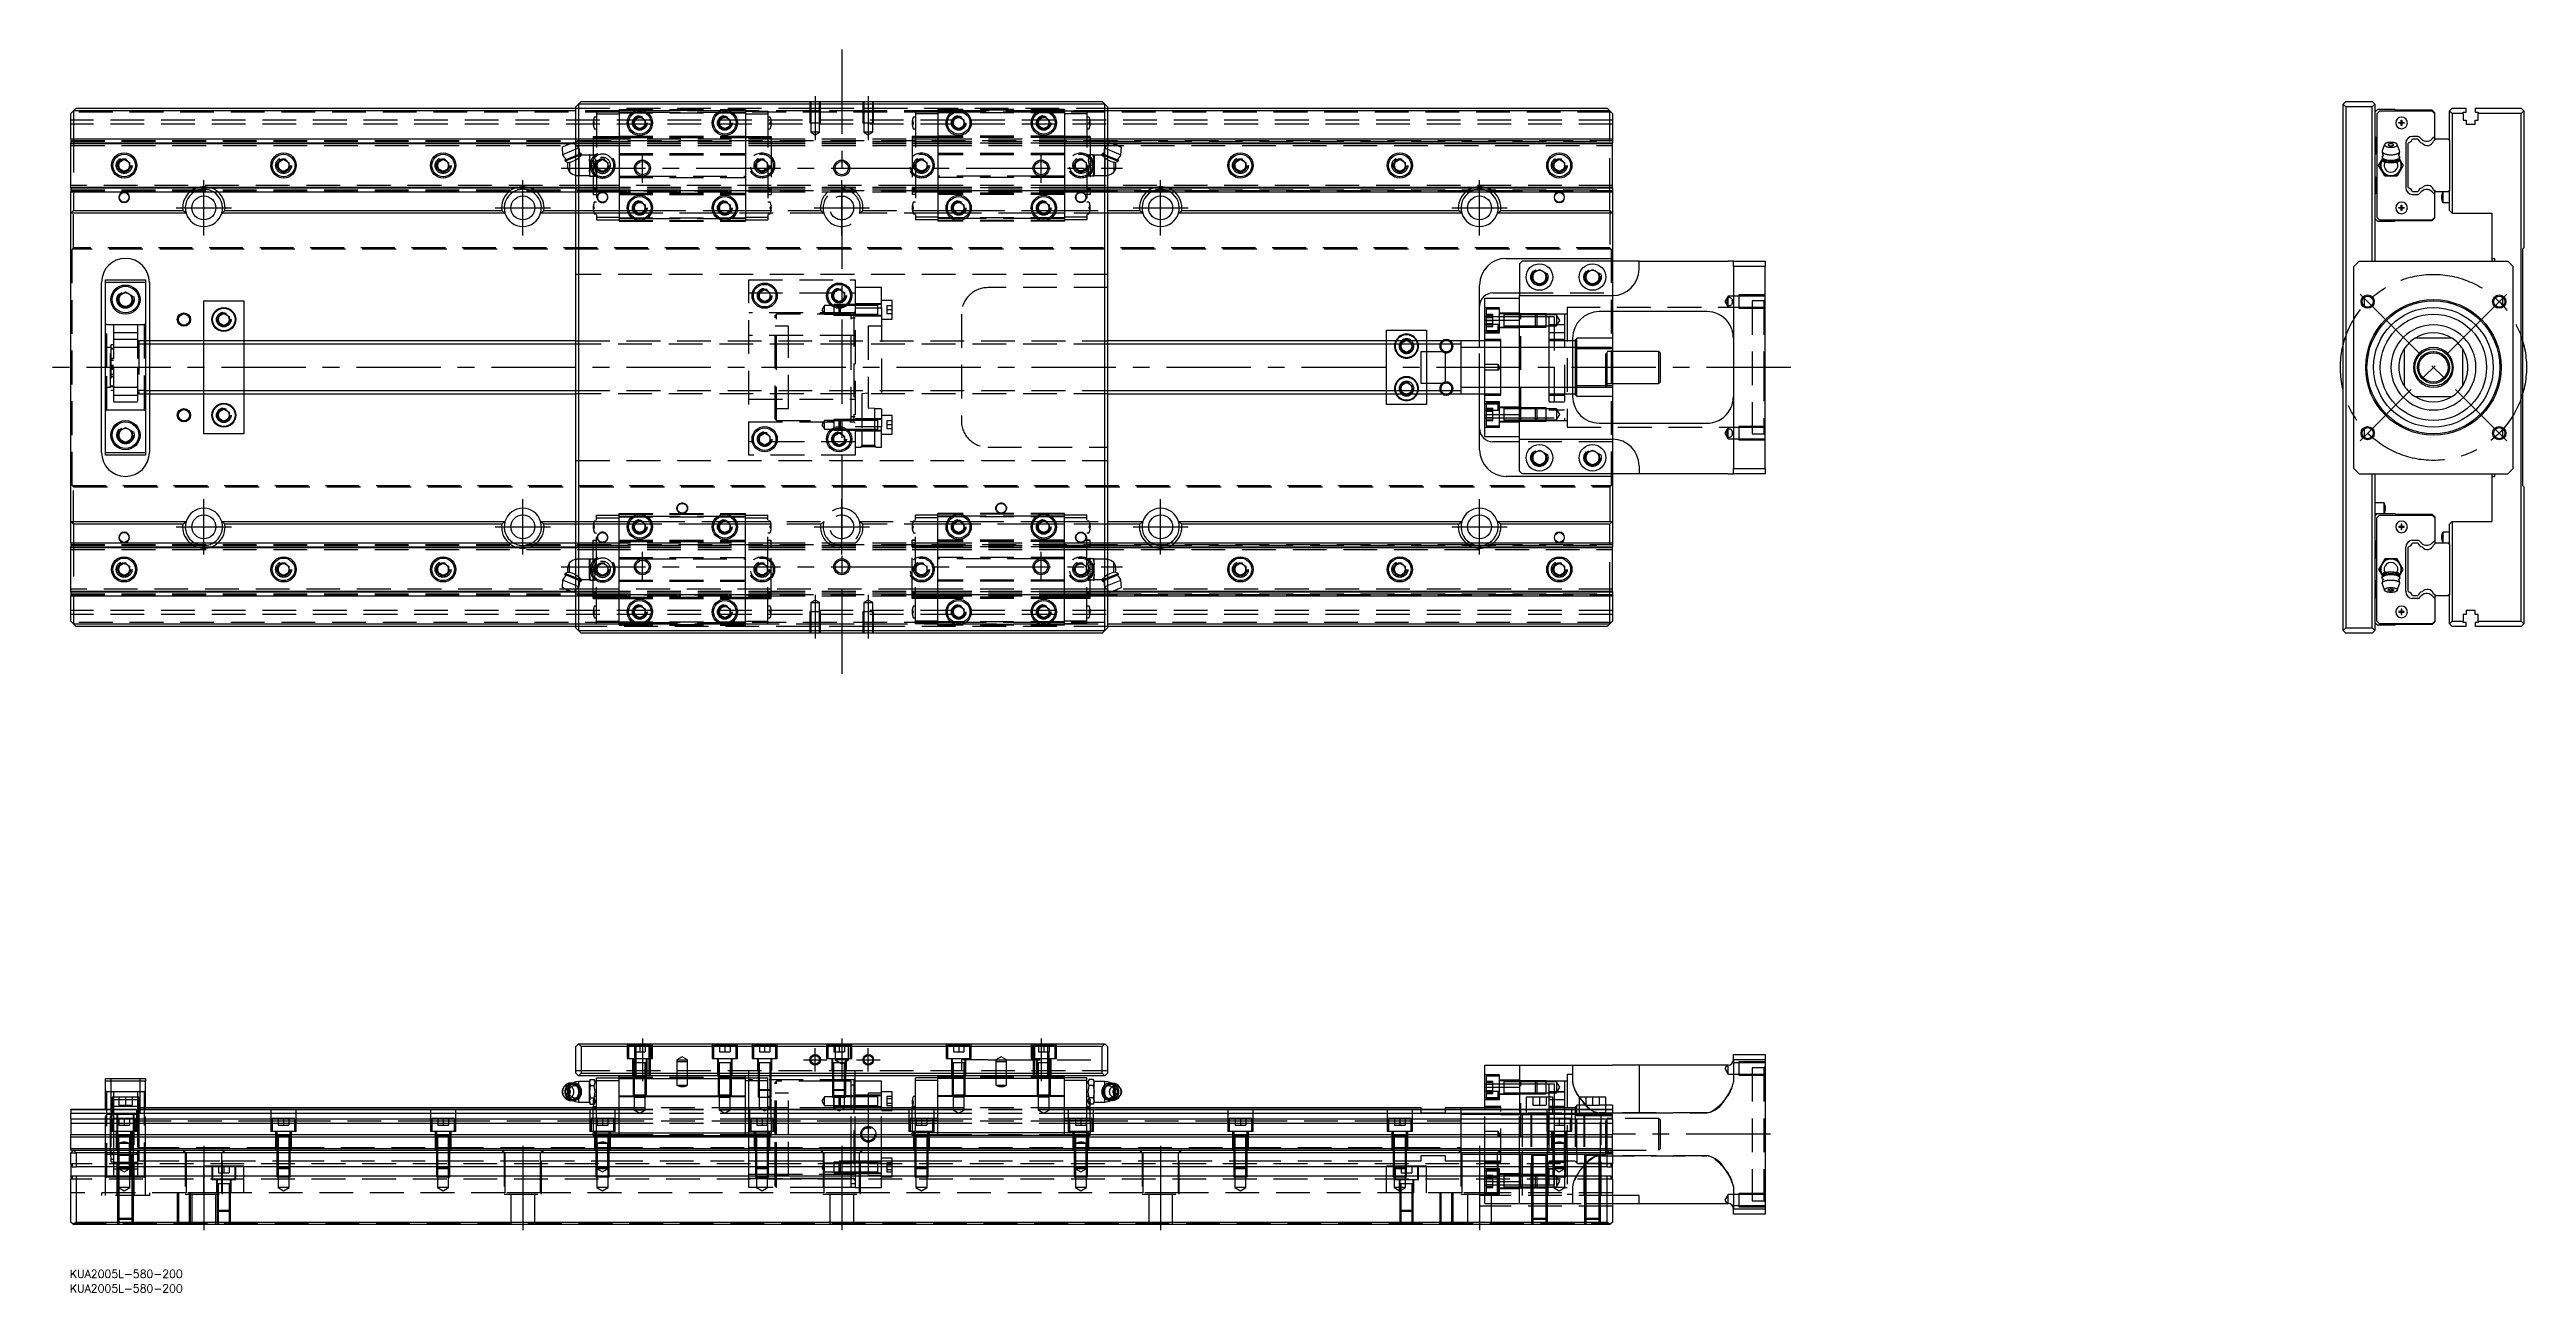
# Model space of a CAD drawing. Extents: x -8 to 924, y -348 to 120.
import ezdxf

# ---------------------------------------------------------------- set-up
doc = ezdxf.new("R2010")
doc.units = 0
doc.linetypes.add('CENTER', pattern=[50.8, 31.75, -6.35, 6.35, -6.35])
doc.linetypes.add('DASHED', pattern=[19.05, 12.7, -6.35])
doc.layers.get('0').update_dxf_attribs({"linetype": 'CONTINUOUS'})
doc.layers.add('CENTER', color=1, linetype='CENTER')
doc.styles.get("Standard").update_dxf_attribs({"font": 'txt.shx', "height": 3, "bigfont": 'bigfont.shx'})

# ---------------------------------------------------------------- blocks, each defined once
blk = doc.blocks.new('*U3')
at = {"color": 7, "linetype": 'CONTINUOUS'}
blk.add_text('KUA2005L-580-200', height=3, dxfattribs=at).set_placement((-0.39, -342.6))
blk = doc.blocks.new('*U4')
at = {"color": 7, "linetype": 'CONTINUOUS'}
blk.add_text('KUA2005L-580-200', height=3, dxfattribs=at).set_placement((-0.39, -348.08))

msp = doc.modelspace()

# ---------------------------------------------------------------- linework, layer by layer
at = {"color": 7, "linetype": 'CONTINUOUS'}
for p, q in [((1, 96.5), (0, 95.5)), ((0, 86), (0, 95.5)), ((2, 97.5), (1, 96.5)), ((1, 96.5), (1, 86)), ((190, 96.5), (1, 96.5)), ((2, 97.5), (190, 97.5)), ((190, 98), (191, 99)), ((190, -98), (190, 98)), ((191, 99), (192, 100)), ((191, 99), (191, -99)), ((389, 99), (191, 99)), ((192, 100), (388, 100)), ((212, 93.15), (214, 94.31)), ((214, 94.31), (216, 93.15)), ((244, 93.15), (246, 94.31)), ((246, 94.31), (248, 93.15)), ((332, 93.15), (334, 94.31)), ((334, 94.31), (336, 93.15)), ((364, 93.15), (366, 94.31)), ((366, 94.31), (368, 93.15)), ((388, 100), (389, 99)), ((389, 99), (390, 98)), ((389, -99), (389, 99)), ((390, 98), (390, -98)), ((390, 97.5), (578, 97.5)), ((579, 96.5), (390, 96.5)), ((579, 96.5), (578, 97.5)), ((580, 95.5), (579, 96.5)), ((579, 86), (579, 96.5)), ((580, 95.5), (580, 86)), ((855.9, 100), (854.9, 99)), ((854.9, 99), (855.9, 98)), ((854.9, -99), (854.9, 99)), ((855.9, 100), (865.9, 100)), ((865.9, 98), (855.9, 98)), ((855.9, 98), (855.9, -98)), ((866.9, 99), (865.9, 100)), ((865.9, 98), (866.9, 99)), ((865.9, 40), (865.9, 98)), ((866.9, 99), (866.9, 40)), ((867.9, 97), (866.9, 96)), ((868.6, 96.45), (867.6, 95.45)), ((867.6, 95.45), (867.6, 56.55)), ((874.4, 97), (867.9, 97)), ((888.4, 96.45), (868.6, 96.45)), ((874.65, 96.75), (874.4, 97)), ((888.4, 96.75), (874.65, 96.75)), ((889.4, 95.75), (888.4, 96.75)), ((889.4, 95.45), (888.4, 96.45)), ((889.4, 95.45), (889.4, 95.75)), ((889.4, 86.92), (889.4, 95.45)), ((894.9, 96.5), (895.9, 97.5)), ((894.9, 85.4), (894.9, 96.5)), ((895.9, 95.5), (894.9, 96.5)), ((895.9, 97.5), (901.2, 97.5)), ((900.05, 95.5), (895.9, 95.5)), ((895.9, 95.5), (895.9, 58)), ((900.05, 96), (901.2, 96)), ((900.05, 95.5), (900.05, 96)), ((900.05, 95.5), (900.05, 93)), ((901.2, 96), (901.2, 97.5)), ((904.6, 97.5), (921.9, 97.5)), ((904.6, 97.5), (904.6, 96)), ((904.6, 96), (905.75, 96)), ((905.75, 96), (905.75, 95.5)), ((905.75, 93), (905.75, 95.5)), ((921.9, 95.5), (905.75, 95.5)), ((921.9, 97.5), (922.9, 96.5)), ((922.9, 96.5), (921.9, 95.5)), ((921.9, -95.5), (921.9, 95.5)), ((922.9, 96.5), (922.9, 45)), ((0, 86), (0, 84.48)), ((0, 86), (190, 86)), ((0, 84.48), (188.73, 84.48)), ((0, 84.2), (0, 84.48)), ((0, 84.2), (188.05, 84.2)), ((0, 67.8), (0, 84.2)), ((189.2, 84.68), (184.77, 82.84)), ((190, 83.76), (189.2, 84.68)), ((189.37, 84.48), (190, 84.48)), ((189.62, 84.2), (190, 84.2)), ((212, 90.85), (212, 93.15)), ((214, 89.69), (212, 90.85)), ((216, 90.85), (214, 89.69)), ((216, 93.15), (216, 90.85)), ((244, 90.85), (244, 93.15)), ((246, 89.69), (244, 90.85)), ((248, 90.85), (246, 89.69)), ((248, 93.15), (248, 90.85)), ((332, 90.85), (332, 93.15)), ((334, 89.69), (332, 90.85)), ((336, 90.85), (334, 89.69)), ((336, 93.15), (336, 90.85)), ((364, 90.85), (364, 93.15)), ((366, 89.69), (364, 90.85)), ((368, 90.85), (366, 89.69)), ((368, 93.15), (368, 90.85)), ((390, 86), (580, 86)), ((390.8, 84.68), (390, 83.76)), ((390, 84.48), (390.63, 84.48)), ((390, 84.2), (390.38, 84.2)), ((390.8, 84.68), (395.23, 82.84)), ((391.27, 84.48), (580, 84.48)), ((391.95, 84.2), (580, 84.2)), ((580, 86), (580, 84.48)), ((580, 84.2), (580, 84.48)), ((580, 67.8), (580, 84.2)), ((866.9, 87), (867.4, 86.5)), ((867.4, 86.5), (867.4, 80.5)), ((870.52, 83.89), (869.63, 81.44)), ((870.52, 83.89), (870.5, 83.81)), ((870.55, 83.95), (870.52, 83.89)), ((870.59, 84.02), (870.55, 83.95)), ((870.65, 84.08), (870.59, 84.02)), ((870.71, 84.14), (870.65, 84.08)), ((870.79, 84.2), (870.71, 84.14)), ((870.88, 84.25), (870.79, 84.2)), ((870.97, 84.31), (870.88, 84.25)), ((871.08, 84.36), (870.97, 84.31)), ((871.2, 84.41), (871.08, 84.36)), ((871.32, 84.45), (871.2, 84.41)), ((871.46, 84.49), (871.32, 84.45)), ((871.6, 84.53), (871.46, 84.49)), ((871.75, 84.57), (871.6, 84.53)), ((871.9, 84.6), (871.75, 84.57)), ((872.06, 84.62), (871.9, 84.6)), ((871.96, 83.89), (871.93, 83.86)), ((871.99, 83.92), (871.96, 83.89)), ((872.03, 83.95), (871.99, 83.92)), ((872.08, 83.98), (872.03, 83.95)), ((872.22, 84.64), (872.06, 84.62)), ((872.13, 84.01), (872.08, 83.98)), ((872.19, 84.03), (872.13, 84.01)), ((872.26, 84.05), (872.19, 84.03)), ((872.39, 84.66), (872.22, 84.64)), ((872.33, 84.07), (872.26, 84.05)), ((872.4, 84.09), (872.33, 84.07)), ((872.56, 84.67), (872.39, 84.66)), ((872.48, 84.11), (872.4, 84.09)), ((872.56, 84.12), (872.48, 84.11)), ((872.73, 84.68), (872.56, 84.67)), ((872.64, 84.13), (872.56, 84.12)), ((872.73, 84.14), (872.64, 84.13)), ((872.9, 84.68), (872.73, 84.68)), ((872.81, 84.14), (872.73, 84.14)), ((872.9, 84.14), (872.81, 84.14)), ((873.07, 84.68), (872.9, 84.68)), ((872.99, 84.14), (872.9, 84.14)), ((873.07, 84.14), (872.99, 84.14)), ((873.24, 84.67), (873.07, 84.68)), ((873.16, 84.13), (873.07, 84.14)), ((873.24, 84.12), (873.16, 84.13)), ((873.41, 84.66), (873.24, 84.67)), ((873.32, 84.11), (873.24, 84.12)), ((873.4, 84.09), (873.32, 84.11)), ((873.47, 84.07), (873.4, 84.09)), ((873.58, 84.64), (873.41, 84.66)), ((873.54, 84.05), (873.47, 84.07)), ((873.61, 84.03), (873.54, 84.05)), ((873.74, 84.62), (873.58, 84.64)), ((873.67, 84.01), (873.61, 84.03)), ((873.72, 83.98), (873.67, 84.01)), ((873.77, 83.95), (873.72, 83.98)), ((873.9, 84.6), (873.74, 84.62)), ((873.81, 83.92), (873.77, 83.95)), ((873.84, 83.89), (873.81, 83.92)), ((873.87, 83.86), (873.84, 83.89)), ((874.05, 84.57), (873.9, 84.6)), ((874.2, 84.53), (874.05, 84.57)), ((874.34, 84.49), (874.2, 84.53)), ((874.48, 84.45), (874.34, 84.49)), ((874.6, 84.41), (874.48, 84.45)), ((874.72, 84.36), (874.6, 84.41)), ((874.83, 84.31), (874.72, 84.36)), ((874.92, 84.25), (874.83, 84.31)), ((875.01, 84.2), (874.92, 84.25)), ((875.09, 84.14), (875.01, 84.2)), ((875.15, 84.08), (875.09, 84.14)), ((875.21, 84.02), (875.15, 84.08)), ((875.25, 83.95), (875.21, 84.02)), ((875.28, 83.89), (875.25, 83.95)), ((876.17, 81.44), (875.28, 83.89)), ((875.3, 83.81), (875.28, 83.89)), ((875.9, 92.1), (876.8, 92.1)), ((875.9, 91.9), (875.9, 92.1)), ((876.8, 91.9), (875.9, 91.9)), ((876.8, 92.1), (876.8, 93)), ((876.8, 93), (877, 93)), ((876.8, 92.1), (876.9, 92)), ((876.8, 91.9), (876.9, 92)), ((876.8, 91), (876.8, 91.9)), ((877, 91), (876.8, 91)), ((877, 92.1), (876.9, 92)), ((877, 91.9), (876.9, 92)), ((877, 93), (877, 92.1)), ((877, 92.1), (877.9, 92.1)), ((877.9, 91.9), (877, 91.9)), ((877, 91.9), (877, 91)), ((877.9, 92.1), (877.9, 91.9)), ((878.47, 84.33), (878.47, 67.67)), ((879.4, 84.2), (879.56, 84.48)), ((879.4, 67.8), (879.4, 84.2)), ((880.96, 86), (883.04, 86)), ((882.98, 86.93), (881.07, 86.93)), ((889.4, 86.92), (888.44, 85.95)), ((888.95, 85.15), (889.4, 85.6)), ((889.4, 85.6), (889.4, 86.92)), ((889.4, 85.6), (889.8, 86)), ((889.8, 86), (894.3, 86)), ((894.3, 86), (894.9, 85.4)), ((894.9, 85.4), (894.9, 66.6)), ((900.05, 93), (901.2, 93)), ((901.2, 93), (901.2, 91.5)), ((901.2, 91.5), (904.6, 91.5)), ((904.6, 93), (905.75, 93)), ((904.6, 91.5), (904.6, 93)), ((18, 77.15), (20, 78.31)), ((18, 74.85), (18, 77.15)), ((20, 73.69), (18, 74.85)), ((20, 78.31), (22, 77.15)), ((22, 74.85), (20, 73.69)), ((22, 77.15), (22, 74.85)), ((78, 77.15), (80, 78.31)), ((78, 74.85), (78, 77.15)), ((80, 73.69), (78, 74.85)), ((80, 78.31), (82, 77.15)), ((82, 74.85), (80, 73.69)), ((82, 77.15), (82, 74.85)), ((138, 77.15), (140, 78.31)), ((138, 74.85), (138, 77.15)), ((140, 73.69), (138, 74.85)), ((140, 78.31), (142, 77.15)), ((142, 74.85), (140, 73.69)), ((142, 77.15), (142, 74.85)), ((184.77, 82.84), (184.97, 80)), ((190, 82.09), (184.97, 80)), ((190, 79.66), (185.83, 77.93)), ((186.04, 78.44), (185.83, 77.93)), ((185.83, 77.93), (185.98, 77.56)), ((190, 79.22), (185.98, 77.56)), ((185.98, 77.56), (187.1, 77.09)), ((186.94, 77.07), (187.6, 77.18)), ((187.6, 77.18), (187.6, 73.4)), ((390, 82.09), (395.03, 80)), ((390, 79.66), (394.17, 77.93)), ((390, 79.22), (394.02, 77.56)), ((393.06, 77.07), (392.4, 77.18)), ((392.4, 77.18), (392.4, 73.4)), ((392.9, 77.09), (394.02, 77.56)), ((394.17, 77.93), (393.96, 78.44)), ((394.02, 77.56), (394.17, 77.93)), ((395.03, 80), (395.23, 82.84)), ((438, 77.15), (440, 78.31)), ((438, 74.85), (438, 77.15)), ((440, 73.69), (438, 74.85)), ((440, 78.31), (442, 77.15)), ((442, 74.85), (440, 73.69)), ((442, 77.15), (442, 74.85)), ((498, 77.15), (500, 78.31)), ((498, 74.85), (498, 77.15)), ((500, 73.69), (498, 74.85)), ((500, 78.31), (502, 77.15)), ((502, 74.85), (500, 73.69)), ((502, 77.15), (502, 74.85)), ((558, 77.15), (560, 78.31)), ((558, 74.85), (558, 77.15)), ((560, 73.69), (558, 74.85)), ((560, 78.31), (562, 77.15)), ((562, 74.85), (560, 73.69)), ((562, 77.15), (562, 74.85)), ((867.4, 80.5), (866.9, 80)), ((868.28, 76), (869.44, 78)), ((869.44, 74), (868.28, 76)), ((869.44, 78), (869.72, 78.49)), ((869.63, 81.44), (869.6, 81.27)), ((869.6, 81.27), (869.61, 81.17)), ((869.62, 79.33), (869.6, 79.26)), ((869.6, 79.26), (869.6, 79.19)), ((869.6, 79.19), (869.6, 78.82)), ((869.6, 79.19), (869.61, 79.09)), ((869.6, 78.82), (869.6, 78.75)), ((869.6, 78.75), (869.62, 78.69)), ((869.61, 81.17), (869.64, 81.07)), ((869.61, 79.09), (869.64, 78.99)), ((869.64, 79.39), (869.62, 79.33)), ((869.62, 78.69), (869.64, 78.62)), ((869.64, 81.07), (869.69, 80.97)), ((869.67, 79.46), (869.64, 79.39)), ((869.64, 78.99), (869.69, 78.9)), ((869.64, 78.62), (869.67, 78.55)), ((869.72, 79.52), (869.67, 79.46)), ((869.67, 78.55), (869.72, 78.49)), ((869.69, 80.97), (869.76, 80.88)), ((869.69, 78.9), (869.76, 78.8)), ((869.77, 79.59), (869.72, 79.52)), ((869.72, 78.49), (869.77, 78.42)), ((869.76, 80.88), (869.85, 80.78)), ((869.76, 78.8), (869.85, 78.71)), ((869.83, 79.65), (869.77, 79.59)), ((869.77, 78.42), (869.83, 78.36)), ((869.81, 77.98), (869.82, 78.05)), ((869.81, 77.91), (869.81, 77.98)), ((869.82, 77.84), (869.81, 77.91)), ((869.82, 78.05), (869.84, 78.12)), ((869.83, 77.78), (869.82, 77.84)), ((869.9, 79.71), (869.83, 79.65)), ((869.83, 78.36), (869.9, 78.3)), ((869.84, 77.72), (869.83, 77.78)), ((869.84, 78.12), (869.86, 78.2)), ((869.87, 77.66), (869.84, 77.72)), ((869.85, 80.78), (869.96, 80.69)), ((869.85, 78.71), (869.96, 78.62)), ((869.86, 78.2), (869.89, 78.27)), ((869.9, 77.61), (869.87, 77.66)), ((869.89, 78.27), (869.9, 78.29)), ((869.96, 79.77), (869.9, 79.71)), ((869.9, 78.3), (870.89, 77.46)), ((869.9, 78.3), (870.02, 78.21)), ((869.93, 77.55), (869.9, 77.61)), ((869.98, 77.5), (869.93, 77.55)), ((869.96, 80.69), (870.09, 80.61)), ((869.96, 78.62), (870.09, 78.53)), ((870.02, 77.46), (869.98, 77.5)), ((870.02, 78.21), (870.16, 78.12)), ((870.08, 77.41), (870.02, 77.46)), ((870.14, 77.36), (870.08, 77.41)), ((870.09, 80.61), (870.23, 80.52)), ((870.09, 78.53), (870.23, 78.45)), ((870.22, 77.32), (870.14, 77.36)), ((870.16, 78.12), (870.32, 78.03)), ((870.3, 77.28), (870.22, 77.32)), ((870.23, 80.52), (870.39, 80.45)), ((870.23, 78.45), (870.39, 78.37)), ((870.39, 77.24), (870.3, 77.28)), ((870.32, 78.03), (870.49, 77.96)), ((870.39, 80.45), (870.57, 80.37)), ((870.39, 78.37), (870.57, 78.3)), ((870.49, 77.21), (870.39, 77.24)), ((870.49, 77.96), (870.69, 77.88)), ((870.58, 77.18), (870.49, 77.21)), ((870.5, 83.81), (870.5, 83.73)), ((870.5, 83.73), (870.52, 83.65)), ((870.52, 83.65), (870.55, 83.58)), ((870.55, 83.58), (870.6, 83.5)), ((870.57, 80.37), (870.76, 80.31)), ((870.57, 78.3), (870.76, 78.23)), ((870.6, 83.5), (870.67, 83.42)), ((870.67, 83.42), (870.75, 83.35)), ((870.69, 77.88), (870.89, 77.82)), ((870.75, 83.35), (870.85, 83.28)), ((870.76, 80.31), (870.96, 80.24)), ((870.76, 78.23), (870.96, 78.17)), ((870.85, 83.28), (870.96, 83.22)), ((870.89, 77.82), (871.11, 77.76)), ((871.06, 77.35), (870.89, 77.46)), ((870.96, 83.22), (871.09, 83.16)), ((870.96, 80.24), (871.18, 80.19)), ((870.96, 78.17), (871.18, 78.11)), ((871.26, 77.27), (871.06, 77.35)), ((871.09, 83.16), (871.23, 83.1)), ((871.11, 77.76), (871.35, 77.71)), ((871.18, 80.19), (871.4, 80.14)), ((871.18, 78.11), (871.4, 78.07)), ((871.23, 83.1), (871.38, 83.05)), ((871.35, 77.71), (871.59, 77.66)), ((871.38, 83.05), (871.55, 83)), ((871.4, 80.14), (871.64, 80.1)), ((871.4, 78.07), (871.64, 78.02)), ((871.55, 83), (871.72, 82.96)), ((871.59, 77.66), (871.84, 77.63)), ((871.64, 80.1), (871.88, 80.07)), ((871.64, 78.02), (871.88, 77.99)), ((871.72, 82.96), (871.91, 82.92)), ((871.84, 77.63), (872.1, 77.6)), ((871.88, 80.07), (872.13, 80.04)), ((871.88, 77.99), (872.13, 77.96)), ((871.92, 83.83), (871.9, 83.79)), ((871.9, 83.79), (871.9, 83.76)), ((871.9, 83.76), (871.9, 83.73)), ((871.9, 83.73), (871.92, 83.69)), ((871.91, 82.92), (872.1, 82.9)), ((871.93, 83.86), (871.92, 83.83)), ((871.92, 83.69), (871.93, 83.66)), ((871.93, 83.66), (871.96, 83.63)), ((871.96, 83.63), (871.99, 83.6)), ((871.99, 83.6), (872.03, 83.57)), ((872.03, 83.57), (872.08, 83.54)), ((872.08, 83.54), (872.13, 83.51)), ((872.1, 82.9), (872.29, 82.87)), ((872.1, 77.6), (872.36, 77.58)), ((872.13, 83.51), (872.19, 83.49)), ((872.13, 80.04), (872.38, 80.02)), ((872.13, 77.96), (872.38, 77.94)), ((872.19, 83.49), (872.26, 83.47)), ((872.26, 83.47), (872.33, 83.45)), ((872.29, 82.87), (872.49, 82.86)), ((872.33, 83.45), (872.4, 83.43)), ((872.36, 77.58), (872.63, 77.56)), ((872.38, 80.02), (872.64, 80.01)), ((872.38, 77.94), (872.64, 77.93)), ((872.4, 83.43), (872.48, 83.41)), ((872.48, 83.41), (872.56, 83.4)), ((872.49, 82.86), (872.7, 82.85)), ((872.56, 83.4), (872.64, 83.39)), ((872.63, 77.56), (872.9, 77.56)), ((872.64, 83.39), (872.73, 83.38)), ((872.64, 80.01), (872.9, 80)), ((872.64, 77.93), (872.9, 77.93)), ((872.7, 82.85), (872.9, 82.84)), ((872.73, 83.38), (872.81, 83.38)), ((872.81, 83.38), (872.9, 83.38)), ((872.9, 83.38), (872.99, 83.38)), ((872.9, 82.84), (873.1, 82.85)), ((872.9, 80), (873.16, 80.01)), ((872.9, 77.93), (873.16, 77.93)), ((872.9, 77.56), (873.17, 77.56)), ((872.99, 83.38), (873.07, 83.38)), ((873.07, 83.38), (873.16, 83.39)), ((873.1, 82.85), (873.31, 82.86)), ((873.16, 83.39), (873.24, 83.4)), ((873.16, 80.01), (873.42, 80.02)), ((873.16, 77.93), (873.42, 77.94)), ((873.17, 77.56), (873.44, 77.58)), ((873.24, 83.4), (873.32, 83.41)), ((873.31, 82.86), (873.51, 82.87)), ((873.32, 83.41), (873.4, 83.43)), ((873.4, 83.43), (873.47, 83.45)), ((873.42, 80.02), (873.67, 80.04)), ((873.42, 77.94), (873.67, 77.96)), ((873.44, 77.58), (873.7, 77.6)), ((873.47, 83.45), (873.54, 83.47)), ((873.51, 82.87), (873.7, 82.9)), ((873.54, 83.47), (873.61, 83.49)), ((873.61, 83.49), (873.67, 83.51)), ((873.67, 83.51), (873.72, 83.54)), ((873.67, 80.04), (873.92, 80.07)), ((873.67, 77.96), (873.92, 77.99)), ((873.7, 82.9), (873.89, 82.92)), ((873.7, 77.6), (873.96, 77.63)), ((873.72, 83.54), (873.77, 83.57)), ((873.77, 83.57), (873.81, 83.6)), ((873.81, 83.6), (873.84, 83.63)), ((873.84, 83.63), (873.87, 83.66)), ((873.88, 83.83), (873.87, 83.86)), ((873.87, 83.66), (873.88, 83.69)), ((873.9, 83.79), (873.88, 83.83)), ((873.88, 83.69), (873.9, 83.73)), ((873.89, 82.92), (874.08, 82.96)), ((873.9, 83.76), (873.9, 83.79)), ((873.9, 83.73), (873.9, 83.76)), ((873.92, 80.07), (874.16, 80.1)), ((873.92, 77.99), (874.16, 78.02)), ((873.96, 77.63), (874.21, 77.66)), ((874.08, 82.96), (874.25, 83)), ((874.16, 80.1), (874.4, 80.14)), ((874.16, 78.02), (874.4, 78.07)), ((874.21, 77.66), (874.45, 77.71)), ((874.25, 83), (874.42, 83.05)), ((874.4, 80.14), (874.62, 80.19)), ((874.4, 78.07), (874.62, 78.11)), ((874.42, 83.05), (874.57, 83.1)), ((874.45, 77.71), (874.69, 77.76)), ((874.68, 77.32), (874.47, 77.25)), ((874.57, 83.1), (874.71, 83.16)), ((874.62, 80.19), (874.84, 80.24)), ((874.62, 78.11), (874.84, 78.17)), ((874.91, 77.46), (874.68, 77.32)), ((874.69, 77.76), (874.91, 77.82)), ((874.71, 83.16), (874.84, 83.22)), ((874.84, 83.22), (874.95, 83.28)), ((874.84, 80.24), (875.04, 80.31)), ((874.84, 78.17), (875.04, 78.23)), ((874.91, 77.46), (875.9, 78.3)), ((874.91, 77.82), (875.11, 77.88)), ((874.95, 83.28), (875.05, 83.35)), ((875.04, 80.31), (875.23, 80.37)), ((875.04, 78.23), (875.23, 78.3)), ((875.05, 83.35), (875.13, 83.42)), ((875.11, 77.88), (875.31, 77.96)), ((875.13, 83.42), (875.2, 83.5)), ((875.2, 83.5), (875.25, 83.58)), ((875.31, 77.21), (875.22, 77.18)), ((875.23, 80.37), (875.41, 80.45)), ((875.23, 78.3), (875.41, 78.37)), ((875.25, 83.58), (875.28, 83.65)), ((875.28, 83.65), (875.3, 83.73)), ((875.3, 83.73), (875.3, 83.81)), ((875.31, 77.96), (875.48, 78.03)), ((875.41, 77.24), (875.31, 77.21)), ((875.41, 80.45), (875.57, 80.52)), ((875.41, 78.37), (875.57, 78.45)), ((875.5, 77.28), (875.41, 77.24)), ((875.48, 78.03), (875.64, 78.12)), ((875.58, 77.32), (875.5, 77.28)), ((875.57, 80.52), (875.71, 80.61)), ((875.57, 78.45), (875.71, 78.53)), ((875.65, 77.36), (875.58, 77.32)), ((875.64, 78.12), (875.78, 78.21)), ((875.72, 77.41), (875.65, 77.36)), ((875.71, 80.61), (875.84, 80.69)), ((875.71, 78.53), (875.84, 78.62)), ((875.78, 77.46), (875.72, 77.41)), ((875.78, 78.21), (875.9, 78.3)), ((875.82, 77.5), (875.78, 77.46)), ((875.87, 77.55), (875.82, 77.5)), ((875.84, 80.69), (875.95, 80.78)), ((875.9, 79.71), (875.84, 79.77)), ((875.84, 78.62), (875.95, 78.71)), ((875.9, 77.61), (875.87, 77.55)), ((875.97, 79.65), (875.9, 79.71)), ((875.9, 78.3), (875.97, 78.36)), ((875.9, 78.29), (875.91, 78.27)), ((875.93, 77.66), (875.9, 77.61)), ((875.91, 78.27), (875.94, 78.2)), ((875.96, 77.72), (875.93, 77.66)), ((875.94, 78.2), (875.96, 78.12)), ((875.95, 80.78), (876.04, 80.88)), ((875.95, 78.71), (876.04, 78.8)), ((875.96, 78.12), (875.98, 78.05)), ((875.97, 77.78), (875.96, 77.72)), ((876.03, 79.59), (875.97, 79.65)), ((875.97, 78.36), (876.03, 78.42)), ((875.98, 77.84), (875.97, 77.78)), ((875.98, 78.05), (875.99, 77.98)), ((875.99, 77.91), (875.98, 77.84)), ((875.99, 77.98), (875.99, 77.91)), ((876.08, 79.52), (876.03, 79.59)), ((876.03, 78.42), (876.08, 78.49)), ((876.04, 80.88), (876.11, 80.97)), ((876.04, 78.8), (876.11, 78.9)), ((876.13, 79.46), (876.08, 79.52)), ((876.08, 78.49), (876.13, 78.55)), ((876.08, 78.49), (876.36, 78)), ((876.11, 80.97), (876.16, 81.07)), ((876.11, 78.9), (876.16, 78.99)), ((876.16, 79.39), (876.13, 79.46)), ((876.13, 78.55), (876.16, 78.62)), ((876.16, 81.07), (876.19, 81.17)), ((876.18, 79.33), (876.16, 79.39)), ((876.16, 78.99), (876.19, 79.09)), ((876.16, 78.62), (876.18, 78.69)), ((876.2, 81.27), (876.17, 81.44)), ((876.2, 79.26), (876.18, 79.33)), ((876.18, 78.69), (876.2, 78.75)), ((876.19, 81.17), (876.2, 81.27)), ((876.19, 79.09), (876.2, 79.19)), ((876.2, 79.19), (876.2, 79.26)), ((876.2, 78.82), (876.2, 79.19)), ((876.2, 78.75), (876.2, 78.82)), ((876.36, 78), (877.52, 76)), ((877.52, 76), (876.36, 74)), ((0, 67.8), (190, 67.8)), ((0, 67.52), (0, 67.8)), ((0, 67.52), (0, 66)), ((0, 67.52), (190, 67.52)), ((0, 58), (0, 66)), ((0, 66), (190, 66)), ((1, 66), (1, 59)), ((390, 67.8), (580, 67.8)), ((390, 67.52), (580, 67.52)), ((390, 66), (580, 66)), ((579, 59), (579, 66)), ((580, 67.52), (580, 67.8)), ((580, 67.52), (580, 66)), ((580, 66), (580, 58)), ((866.9, 72), (867.4, 71.5)), ((867.4, 65.5), (866.9, 65)), ((867.4, 71.5), (867.4, 65.5)), ((870.59, 72), (869.44, 74)), ((872.9, 72), (870.59, 72)), ((875.21, 72), (872.9, 72)), ((876.36, 74), (875.21, 72)), ((879.56, 67.52), (879.4, 67.8)), ((883.04, 66), (880.96, 66)), ((888.44, 66.05), (889.4, 65.08)), ((889.8, 66), (888.95, 66.85)), ((889.4, 65.08), (889.4, 66.4)), ((894.3, 66), (889.8, 66)), ((892.4, 66), (892.4, 62)), ((894.9, 66.6), (894.3, 66)), ((894.9, 66), (894.3, 66)), ((894.9, 59), (894.9, 66.6)), ((0, 58), (1, 59)), ((0, -58), (0, 58)), ((43.29, 58), (0, 58)), ((1, 59), (42.06, 59)), ((43.29, 58), (42.06, 59)), ((56.71, 58), (57.94, 59)), ((163.29, 58), (56.71, 58)), ((57.94, 59), (162.06, 59)), ((163.29, 58), (162.06, 59)), ((176.71, 58), (177.94, 59)), ((190, 58), (176.71, 58)), ((177.94, 59), (190, 59)), ((212, 61.15), (214, 62.31)), ((212, 58.85), (212, 61.15)), ((214, 57.69), (212, 58.85)), ((214, 62.31), (216, 61.15)), ((216, 58.85), (214, 57.69)), ((216, 61.15), (216, 58.85)), ((244, 61.15), (246, 62.31)), ((244, 58.85), (244, 61.15)), ((246, 57.69), (244, 58.85)), ((246, 62.31), (248, 61.15)), ((248, 58.85), (246, 57.69)), ((248, 61.15), (248, 58.85)), ((332, 61.15), (334, 62.31)), ((332, 58.85), (332, 61.15)), ((334, 57.69), (332, 58.85)), ((334, 62.31), (336, 61.15)), ((336, 58.85), (334, 57.69)), ((336, 61.15), (336, 58.85)), ((364, 61.15), (366, 62.31)), ((364, 58.85), (364, 61.15)), ((366, 57.69), (364, 58.85)), ((366, 62.31), (368, 61.15)), ((368, 58.85), (366, 57.69)), ((368, 61.15), (368, 58.85)), ((390, 59), (402.06, 59)), ((403.29, 58), (390, 58)), ((403.29, 58), (402.06, 59)), ((416.71, 58), (417.94, 59)), ((523.29, 58), (416.71, 58)), ((417.94, 59), (522.06, 59)), ((523.29, 58), (522.06, 59)), ((536.71, 58), (537.94, 59)), ((580, 58), (536.71, 58)), ((537.94, 59), (579, 59)), ((579, 59), (580, 58)), ((580, 58), (580, 41)), ((866.9, 56), (867.9, 55)), ((867.6, 56.55), (868.6, 55.55)), ((875.9, 60.1), (876.8, 60.1)), ((875.9, 59.9), (875.9, 60.1)), ((876.8, 59.9), (875.9, 59.9)), ((876.8, 60.1), (876.8, 61)), ((876.8, 61), (877, 61)), ((876.8, 60.1), (876.9, 60)), ((876.8, 59.9), (876.9, 60)), ((876.8, 59), (876.8, 59.9)), ((877, 59), (876.8, 59)), ((877, 60.1), (876.9, 60)), ((877, 59.9), (876.9, 60)), ((877, 61), (877, 60.1)), ((877, 60.1), (877.9, 60.1)), ((877, 59.9), (877, 59)), ((877.9, 59.9), (877, 59.9)), ((877.9, 60.1), (877.9, 59.9)), ((881.07, 65.07), (882.98, 65.07)), ((888.4, 55.55), (889.4, 56.55)), ((888.4, 55.25), (889.4, 56.25)), ((889.4, 56.55), (889.4, 65.08)), ((889.4, 56.25), (889.4, 56.55)), ((891.9, 64.06), (891.9, 63.94)), ((892.4, 62), (894.9, 62)), ((894.9, 59), (895.9, 58)), ((895.9, 58), (910.9, 58)), ((910.9, 58), (910.9, 41)), ((867.9, 55), (874.4, 55)), ((868.6, 55.55), (888.4, 55.55)), ((874.4, 55), (874.65, 55.25)), ((874.65, 55.25), (888.4, 55.25)), ((540, 41), (580, 41)), ((546, 40), (545, 39)), ((545, 39), (545, 27)), ((590, 40), (546, 40)), ((580, 41), (580, 40)), ((590, 40), (623.5, 40)), ((590, 37), (590, 40)), ((625.5, 40), (623.5, 40)), ((625.5, 40), (637.5, 40)), ((625.5, 38), (625.5, 40)), ((625.5, 38), (625.5, -38)), ((637.5, 38), (625.5, 38)), ((637.5, 40), (637.5, 38)), ((637.5, -38), (637.5, 38)), ((860.9, 40), (858.9, 38)), ((858.9, -38), (858.9, 38)), ((860.9, 40), (916.9, 40)), ((910.9, 41), (910.9, 40)), ((910.9, 41), (911.9, 41)), ((911.9, 41), (911.9, 40)), ((918.9, 38), (916.9, 40)), ((918.9, -38), (918.9, 38)), ((922.4, 44.5), (922.9, 45)), ((922.4, 44.5), (922.4, -44.5)), ((11.5, -32), (11.5, 32)), ((13, 32), (13, 33)), ((13, 33), (28, 33)), ((13, -32), (13, 32)), ((28, 32), (13, 32)), ((18, 26.94), (20.5, 28.39)), ((20.5, 28.39), (23, 26.94)), ((28, 33), (28, 32)), ((28, 32), (28, -32)), ((29.5, 32), (29.5, 10)), ((259, 28.15), (261, 29.31)), ((259, 25.85), (259, 28.15)), ((261, 29.31), (263, 28.15)), ((263, 28.15), (263, 25.85)), ((287, 28.15), (289, 29.31)), ((287, 25.85), (287, 28.15)), ((289, 29.31), (291, 28.15)), ((291, 28.15), (291, 25.85)), ((530, 10), (530, 31)), ((535, 28), (545, 28)), ((550, 35.44), (552.5, 36.89)), ((550, 32.56), (550, 35.44)), ((552.5, 31.11), (550, 32.56)), ((552.5, 36.89), (555, 35.44)), ((555, 32.56), (552.5, 31.11)), ((555, 35.44), (555, 32.56)), ((570, 35.44), (572.5, 36.89)), ((570, 32.56), (570, 35.44)), ((572.5, 31.11), (570, 32.56)), ((572.5, 36.89), (575, 35.44)), ((575, 32.56), (572.5, 31.11)), ((575, 35.44), (575, 32.56)), ((18, 24.06), (18, 26.94)), ((20.5, 22.61), (18, 24.06)), ((23, 24.06), (20.5, 22.61)), ((23, 26.94), (23, 24.06)), ((50, 25), (65, 25)), ((50, 10), (50, 25)), ((55.5, 19.15), (57.5, 20.31)), ((55.5, 16.85), (55.5, 19.15)), ((57.5, 20.31), (59.5, 19.15)), ((59.5, 19.15), (59.5, 16.85)), ((65, 25), (65, 10)), ((261, 24.69), (259, 25.85)), ((263, 25.85), (261, 24.69)), ((289, 24.69), (287, 25.85)), ((291, 25.85), (289, 24.69)), ((532, 26), (545, 26)), ((532, 17.78), (532, 26)), ((545, 17.78), (545, 27)), ((545, 27), (580, 27)), ((615.5, 21), (575, 21)), ((580, 21), (580, 11)), ((623.03, 25.03), (623.11, 25.42)), ((623.11, 25.42), (623.23, 25.8)), ((623.23, 25.8), (623.38, 26.17)), ((623.38, 26.17), (623.5, 26.44)), ((623.5, 23.06), (623.5, 26.44)), ((623.5, 26.44), (623.76, 26.42)), ((623.58, 23.06), (623.5, 23.06)), ((623.82, 23.08), (623.58, 23.06)), ((623.76, 26.42), (624.01, 26.38)), ((624.04, 23.12), (623.82, 23.08)), ((624.01, 26.38), (624.25, 26.32)), ((624.26, 23.18), (624.04, 23.12)), ((624.25, 26.32), (624.47, 26.21)), ((624.46, 23.28), (624.26, 23.18)), ((624.65, 23.41), (624.46, 23.28)), ((624.47, 26.21), (624.66, 26.09)), ((624.81, 23.57), (624.65, 23.41)), ((624.66, 26.09), (624.81, 25.92)), ((624.81, 25.92), (624.93, 25.74)), ((624.94, 23.78), (624.81, 23.57)), ((624.93, 25.74), (625.02, 25.53)), ((625.04, 24.02), (624.94, 23.78)), ((625.02, 25.53), (625.08, 25.3)), ((862.9, 23.06), (862.9, 26.44)), ((914.9, 26.44), (914.9, 23.06)), ((190, 10), (28, 10)), ((57.5, 15.69), (55.5, 16.85)), ((59.5, 16.85), (57.5, 15.69)), ((523, 10), (390, 10)), ((495, 10), (495, 14)), ((495, 14), (510, 14)), ((501.96, 10), (502.5, 10.31)), ((502.5, 10.31), (503.04, 10)), ((510, 14), (510, 10)), ((532, 10), (523, 10)), ((523, 10), (523, -10)), ((523, 10), (523, -10)), ((532, -17.78), (532, 17.78)), ((532, 17.78), (545, 17.78)), ((545, -17.78), (545, 17.78)), ((545, -17.78), (545, 17.78)), ((565, 11), (565, -11)), ((566, 10), (565, 10)), ((566.31, 10.38), (566, 10.38)), ((566, 10.38), (566, 0)), ((566.63, 6.93), (566.63, 11)), ((580, 11), (566.63, 11)), ((580, 11), (580, 6.93)), ((895.83, 11), (881.97, 11)), ((508, -6), (508, 6)), ((508, 6), (517, 6)), ((517, 6), (517, -6)), ((566, 0), (566, -10.37)), ((566.63, -6.93), (566.63, 6.93)), ((580, 6.93), (566.63, 6.93)), ((580, 6.93), (580, -6.93)), ((597.5, 6), (580, 6)), ((598, 5.5), (597.5, 6)), ((597.5, -6), (597.5, 6)), ((598, 5.5), (598, -5.5)), ((877.9, 6.93), (877.9, -6.93)), ((899.9, -6.93), (899.9, 6.93)), ((517, -6), (508, -6)), ((566.63, -11), (566.63, -6.93)), ((580, -6.93), (566.63, -6.93)), ((580, -6), (597.5, -6)), ((580, -6.93), (580, -11)), ((597.5, -6), (598, -5.5)), ((28, -10), (190, -10)), ((29.5, -10), (29.5, -32)), ((50, -25), (50, -10)), ((55.5, -16.85), (57.5, -15.69)), ((55.5, -19.15), (55.5, -16.85)), ((57.5, -15.69), (59.5, -16.85)), ((59.5, -16.85), (59.5, -19.15)), ((65, -10), (65, -25)), ((390, -10), (523, -10)), ((495, -14), (495, -10)), ((510, -14), (495, -14)), ((502.5, -10.31), (501.96, -10)), ((503.04, -10), (502.5, -10.31)), ((510, -10), (510, -14)), ((523, -10), (532, -10)), ((530, -31), (530, -10)), ((532, -26), (532, -17.78)), ((532, -17.78), (545, -17.78)), ((545, -27), (545, -17.78)), ((565, -10), (566, -10)), ((566, -10.37), (566.31, -10.37)), ((580, -11), (566.63, -11)), ((580, -11), (580, -21)), ((881.97, -11), (895.83, -11)), ((18, -24.06), (20.5, -22.61)), ((18, -26.94), (18, -24.06)), ((20.5, -28.39), (18, -26.94)), ((20.5, -22.61), (23, -24.06)), ((23, -26.94), (20.5, -28.39)), ((23, -24.06), (23, -26.94)), ((65, -25), (50, -25)), ((57.5, -20.31), (55.5, -19.15)), ((59.5, -19.15), (57.5, -20.31)), ((259, -25.85), (261, -24.69)), ((259, -28.15), (259, -25.85)), ((261, -24.69), (263, -25.85)), ((263, -25.85), (263, -28.15)), ((287, -25.85), (289, -24.69)), ((287, -28.15), (287, -25.85)), ((289, -24.69), (291, -25.85)), ((291, -25.85), (291, -28.15)), ((532, -26), (545, -26)), ((545, -39), (545, -27)), ((545, -27), (580, -27)), ((575, -21), (615.5, -21)), ((623.03, -24.47), (623.11, -24.08)), ((623.11, -24.08), (623.23, -23.7)), ((623.23, -23.7), (623.38, -23.33)), ((623.38, -23.33), (623.5, -23.06)), ((623.5, -26.44), (623.5, -23.06)), ((623.5, -23.06), (623.76, -23.07)), ((623.58, -26.43), (623.5, -26.44)), ((623.82, -26.42), (623.58, -26.43)), ((623.76, -23.07), (624.01, -23.11)), ((624.04, -26.38), (623.82, -26.42)), ((624.01, -23.11), (624.25, -23.18)), ((624.26, -26.31), (624.04, -26.38)), ((624.25, -23.18), (624.47, -23.28)), ((624.46, -26.22), (624.26, -26.31)), ((624.65, -26.09), (624.46, -26.22)), ((624.47, -23.28), (624.66, -23.41)), ((624.81, -25.93), (624.65, -26.09)), ((624.66, -23.41), (624.81, -23.58)), ((624.81, -23.58), (624.93, -23.76)), ((624.94, -25.71), (624.81, -25.93)), ((624.93, -23.76), (625.02, -23.96)), ((625.04, -25.47), (624.94, -25.71)), ((625.02, -23.96), (625.08, -24.19)), ((862.9, -26.44), (862.9, -23.06)), ((914.9, -23.06), (914.9, -26.44)), ((13, -33), (13, -32)), ((13, -32), (28, -32)), ((28, -33), (13, -33)), ((28, -32), (28, -33)), ((261, -29.31), (259, -28.15)), ((263, -28.15), (261, -29.31)), ((289, -29.31), (287, -28.15)), ((291, -28.15), (289, -29.31)), ((545, -28), (535, -28)), ((550, -32.56), (552.5, -31.11)), ((550, -35.44), (550, -32.56)), ((552.5, -36.89), (550, -35.44)), ((552.5, -31.11), (555, -32.56)), ((555, -35.44), (552.5, -36.89)), ((555, -32.56), (555, -35.44)), ((570, -32.56), (572.5, -31.11)), ((570, -35.44), (570, -32.56)), ((572.5, -36.89), (570, -35.44)), ((572.5, -31.11), (575, -32.56)), ((575, -35.44), (572.5, -36.89)), ((575, -32.56), (575, -35.44)), ((590, -37), (590, -40)), ((580, -41), (540, -41)), ((545, -39), (546, -40)), ((590, -40), (546, -40)), ((580, -40), (580, -41)), ((580, -41), (580, -58)), ((623.5, -40), (590, -40)), ((623.5, -40), (625.5, -40)), ((625.5, -40), (625.5, -38)), ((625.5, -38), (637.5, -38)), ((637.5, -40), (625.5, -40)), ((637.5, -38), (637.5, -40)), ((858.9, -38), (860.9, -40)), ((860.9, -40), (916.9, -40)), ((865.9, -98), (865.9, -40)), ((866.9, -40), (866.9, -99)), ((910.9, -40), (910.9, -41)), ((910.9, -41), (911.9, -41)), ((910.9, -41), (910.9, -58)), ((911.9, -40), (911.9, -41)), ((916.9, -40), (918.9, -38)), ((922.9, -45), (922.4, -44.5)), ((922.9, -45), (922.9, -96.5)), ((870.4, -51), (866.9, -51)), ((866.9, -55), (867.9, -55)), ((866.9, -56), (867.9, -55)), ((867.6, -56.55), (868.6, -55.55)), ((867.9, -55), (874.4, -55)), ((868.6, -55.55), (888.4, -55.55)), ((870.4, -53), (870.4, -51)), ((870.4, -55), (870.4, -53)), ((870.9, -53.06), (870.9, -52.94)), ((874.4, -55), (874.65, -55.25)), ((874.65, -55.25), (888.4, -55.25)), ((888.4, -55.25), (889.4, -56.25)), ((888.4, -55.55), (889.4, -56.55)), ((0, -58), (43.29, -58)), ((1, -59), (0, -58)), ((0, -66), (0, -58)), ((42.06, -59), (1, -59)), ((1, -59), (1, -66)), ((42.06, -59), (43.29, -58)), ((56.71, -58), (163.29, -58)), ((57.94, -59), (56.71, -58)), ((162.06, -59), (57.94, -59)), ((162.06, -59), (163.29, -58)), ((176.71, -58), (190, -58)), ((177.94, -59), (176.71, -58)), ((190, -59), (177.94, -59)), ((212, -58.85), (214, -57.69)), ((212, -61.15), (212, -58.85)), ((214, -62.31), (212, -61.15)), ((214, -57.69), (216, -58.85)), ((216, -61.15), (214, -62.31)), ((216, -58.85), (216, -61.15)), ((244, -58.85), (246, -57.69)), ((244, -61.15), (244, -58.85)), ((246, -62.31), (244, -61.15)), ((246, -57.69), (248, -58.85)), ((248, -61.15), (246, -62.31)), ((248, -58.85), (248, -61.15)), ((332, -58.85), (334, -57.69)), ((332, -61.15), (332, -58.85)), ((334, -62.31), (332, -61.15)), ((334, -57.69), (336, -58.85)), ((336, -61.15), (334, -62.31)), ((336, -58.85), (336, -61.15)), ((364, -58.85), (366, -57.69)), ((364, -61.15), (364, -58.85)), ((366, -62.31), (364, -61.15)), ((366, -57.69), (368, -58.85)), ((368, -61.15), (366, -62.31)), ((368, -58.85), (368, -61.15)), ((390, -58), (403.29, -58)), ((402.06, -59), (390, -59)), ((402.06, -59), (403.29, -58)), ((416.71, -58), (523.29, -58)), ((417.94, -59), (416.71, -58)), ((522.06, -59), (417.94, -59)), ((522.06, -59), (523.29, -58)), ((536.71, -58), (580, -58)), ((537.94, -59), (536.71, -58)), ((579, -59), (537.94, -59)), ((580, -58), (579, -59)), ((579, -66), (579, -59)), ((580, -58), (580, -66)), ((867.4, -65.5), (866.9, -65)), ((867.6, -95.45), (867.6, -56.55)), ((876.8, -59.9), (875.9, -59.9)), ((875.9, -59.9), (875.9, -60.1)), ((875.9, -60.1), (876.8, -60.1)), ((876.8, -59), (876.8, -59.9)), ((877, -59), (876.8, -59)), ((876.8, -59.9), (876.9, -60)), ((876.8, -60.1), (876.9, -60)), ((876.8, -60.1), (876.8, -61)), ((876.8, -61), (877, -61)), ((877, -59.9), (876.9, -60)), ((877, -60.1), (876.9, -60)), ((877, -59.9), (877, -59)), ((877.9, -59.9), (877, -59.9)), ((877, -60.1), (877.9, -60.1)), ((877, -61), (877, -60.1)), ((877.9, -60.1), (877.9, -59.9)), ((881.07, -65.07), (882.98, -65.07)), ((888.44, -66.05), (889.4, -65.08)), ((889.4, -56.25), (889.4, -56.55)), ((889.4, -56.55), (889.4, -65.08)), ((889.4, -65.08), (889.4, -66.4)), ((891.9, -63.94), (891.9, -64.06)), ((894.9, -62), (892.4, -62)), ((892.4, -62), (892.4, -66)), ((895.9, -58), (894.9, -59)), ((894.9, -66.6), (894.9, -59)), ((895.9, -58), (910.9, -58)), ((895.9, -58), (895.9, -95.5)), ((0, -66), (0, -67.52)), ((0, -66), (190, -66)), ((0, -67.52), (190, -67.52)), ((0, -67.8), (0, -67.52)), ((0, -84.2), (0, -67.8)), ((0, -67.8), (190, -67.8)), ((18, -74.85), (20, -73.69)), ((20, -73.69), (22, -74.85)), ((78, -74.85), (80, -73.69)), ((80, -73.69), (82, -74.85)), ((138, -74.85), (140, -73.69)), ((140, -73.69), (142, -74.85)), ((187.6, -77.18), (187.6, -73.4)), ((390, -66), (580, -66)), ((390, -67.52), (580, -67.52)), ((390, -67.8), (580, -67.8)), ((392.4, -77.18), (392.4, -73.4)), ((438, -74.85), (440, -73.69)), ((440, -73.69), (442, -74.85)), ((498, -74.85), (500, -73.69)), ((500, -73.69), (502, -74.85)), ((558, -74.85), (560, -73.69)), ((560, -73.69), (562, -74.85)), ((580, -66), (580, -67.52)), ((580, -67.8), (580, -67.52)), ((580, -84.2), (580, -67.8)), ((866.9, -72), (867.4, -71.5)), ((867.4, -71.5), (867.4, -65.5)), ((869.44, -74), (868.28, -76)), ((870.59, -72), (869.44, -74)), ((872.9, -72), (870.59, -72)), ((875.21, -72), (872.9, -72)), ((876.36, -74), (875.21, -72)), ((877.52, -76), (876.36, -74)), ((878.47, -84.33), (878.47, -67.67)), ((879.4, -67.8), (879.56, -67.52)), ((879.4, -84.2), (879.4, -67.8)), ((880.96, -66), (883.04, -66)), ((888.95, -66.85), (889.4, -66.4)), ((889.4, -66.4), (889.8, -66)), ((889.8, -66), (894.3, -66)), ((894.3, -66), (894.9, -66)), ((894.3, -66), (894.9, -66.6)), ((894.9, -66.6), (894.9, -85.4)), ((18, -77.15), (18, -74.85)), ((20, -78.31), (18, -77.15)), ((22, -77.15), (20, -78.31)), ((22, -74.85), (22, -77.15)), ((78, -77.15), (78, -74.85)), ((80, -78.31), (78, -77.15)), ((82, -77.15), (80, -78.31)), ((82, -74.85), (82, -77.15)), ((138, -77.15), (138, -74.85)), ((140, -78.31), (138, -77.15)), ((142, -77.15), (140, -78.31)), ((142, -74.85), (142, -77.15)), ((184.97, -80), (184.77, -82.84)), ((189.2, -84.68), (184.77, -82.84)), ((190, -82.09), (184.97, -80)), ((185.98, -77.56), (185.83, -77.93)), ((185.83, -77.93), (186.04, -78.44)), ((190, -79.66), (185.83, -77.93)), ((187.1, -77.09), (185.98, -77.56)), ((190, -79.22), (185.98, -77.56)), ((186.94, -77.07), (187.6, -77.18)), ((189.2, -84.68), (190, -83.76)), ((390, -79.22), (394.02, -77.56)), ((390, -79.66), (394.17, -77.93)), ((390, -82.09), (395.03, -80)), ((390, -83.76), (390.8, -84.68)), ((390.8, -84.68), (395.23, -82.84)), ((393.06, -77.07), (392.4, -77.18)), ((394.02, -77.56), (392.9, -77.09)), ((393.96, -78.44), (394.17, -77.93)), ((394.17, -77.93), (394.02, -77.56)), ((395.23, -82.84), (395.03, -80)), ((438, -77.15), (438, -74.85)), ((440, -78.31), (438, -77.15)), ((442, -77.15), (440, -78.31)), ((442, -74.85), (442, -77.15)), ((498, -77.15), (498, -74.85)), ((500, -78.31), (498, -77.15)), ((502, -77.15), (500, -78.31)), ((502, -74.85), (502, -77.15)), ((558, -77.15), (558, -74.85)), ((560, -78.31), (558, -77.15)), ((562, -77.15), (560, -78.31)), ((562, -74.85), (562, -77.15)), ((867.4, -80.5), (866.9, -80)), ((867.4, -86.5), (867.4, -80.5)), ((868.28, -76), (869.44, -78)), ((869.44, -78), (869.72, -78.49)), ((869.6, -78.75), (869.62, -78.69)), ((869.6, -78.82), (869.6, -78.75)), ((869.6, -78.82), (869.6, -79.19)), ((869.6, -79.19), (869.61, -79.09)), ((869.6, -79.26), (869.6, -79.19)), ((869.62, -79.33), (869.6, -79.26)), ((869.6, -81.27), (869.61, -81.17)), ((869.63, -81.44), (869.6, -81.27)), ((869.61, -79.09), (869.64, -78.99)), ((869.61, -81.17), (869.64, -81.07)), ((869.62, -78.69), (869.64, -78.62)), ((869.64, -79.39), (869.62, -79.33)), ((869.63, -81.44), (870.52, -83.89)), ((869.64, -78.62), (869.67, -78.55)), ((869.64, -78.99), (869.69, -78.9)), ((869.67, -79.46), (869.64, -79.39)), ((869.64, -81.07), (869.69, -80.97)), ((869.67, -78.55), (869.72, -78.49)), ((869.72, -79.52), (869.67, -79.46)), ((869.69, -78.9), (869.76, -78.8)), ((869.69, -80.97), (869.76, -80.88)), ((869.72, -78.49), (869.77, -78.42)), ((869.77, -79.59), (869.72, -79.52)), ((869.76, -78.8), (869.85, -78.71)), ((869.76, -80.88), (869.85, -80.78)), ((869.77, -78.42), (869.83, -78.36)), ((869.83, -79.65), (869.77, -79.59)), ((869.82, -77.85), (869.81, -77.91)), ((869.81, -77.91), (869.81, -77.98)), ((869.81, -77.98), (869.82, -78.05)), ((869.83, -77.78), (869.82, -77.85)), ((869.82, -78.05), (869.84, -78.12)), ((869.84, -77.72), (869.83, -77.78)), ((869.83, -78.36), (869.9, -78.3)), ((869.9, -79.71), (869.83, -79.65)), ((869.87, -77.66), (869.84, -77.72)), ((869.84, -78.12), (869.86, -78.2)), ((869.85, -78.71), (869.96, -78.62)), ((869.85, -80.78), (869.96, -80.69)), ((869.86, -78.2), (869.89, -78.27)), ((869.9, -77.61), (869.87, -77.66)), ((869.89, -78.27), (869.9, -78.29)), ((870.89, -77.46), (869.9, -78.3)), ((869.93, -77.55), (869.9, -77.61)), ((869.9, -78.3), (870.02, -78.21)), ((869.9, -79.71), (869.96, -79.77)), ((869.97, -77.5), (869.93, -77.55)), ((869.96, -78.62), (870.09, -78.53)), ((869.96, -80.69), (870.09, -80.61)), ((870.02, -77.46), (869.97, -77.5)), ((870.08, -77.41), (870.02, -77.46)), ((870.02, -78.21), (870.16, -78.12)), ((870.14, -77.36), (870.08, -77.41)), ((870.09, -78.53), (870.23, -78.45)), ((870.09, -80.61), (870.23, -80.52)), ((870.22, -77.32), (870.14, -77.36)), ((870.16, -78.12), (870.32, -78.03)), ((870.3, -77.28), (870.22, -77.32)), ((870.23, -78.45), (870.39, -78.37)), ((870.23, -80.52), (870.39, -80.45)), ((870.39, -77.24), (870.3, -77.28)), ((870.32, -78.03), (870.49, -77.96)), ((870.48, -77.21), (870.39, -77.24)), ((870.39, -78.37), (870.57, -78.3)), ((870.39, -80.45), (870.57, -80.37)), ((870.58, -77.18), (870.48, -77.21)), ((870.49, -77.96), (870.69, -77.88)), ((870.5, -83.73), (870.52, -83.65)), ((870.5, -83.81), (870.5, -83.73)), ((870.52, -83.89), (870.5, -83.81)), ((870.52, -83.65), (870.55, -83.58)), ((870.55, -83.58), (870.6, -83.5)), ((870.57, -78.3), (870.76, -78.23)), ((870.57, -80.37), (870.76, -80.31)), ((870.6, -83.5), (870.67, -83.42)), ((870.67, -83.42), (870.75, -83.35)), ((870.69, -77.88), (870.89, -77.82)), ((870.75, -83.35), (870.85, -83.28)), ((870.76, -78.23), (870.96, -78.17)), ((870.76, -80.31), (870.96, -80.24)), ((870.85, -83.28), (870.96, -83.22)), ((871.01, -77.38), (870.89, -77.46)), ((870.89, -77.82), (871.11, -77.76)), ((870.96, -78.17), (871.18, -78.11)), ((870.96, -80.24), (871.18, -80.19)), ((870.96, -83.22), (871.09, -83.16)), ((871.2, -77.29), (871.01, -77.38)), ((871.09, -83.16), (871.23, -83.1)), ((871.11, -77.76), (871.35, -77.71)), ((871.18, -78.11), (871.4, -78.07)), ((871.18, -80.19), (871.4, -80.14)), ((871.23, -83.1), (871.38, -83.05)), ((871.35, -77.71), (871.59, -77.66)), ((871.38, -83.05), (871.55, -83)), ((871.4, -78.07), (871.64, -78.02)), ((871.4, -80.14), (871.64, -80.1)), ((871.55, -83), (871.72, -82.96)), ((871.59, -77.66), (871.84, -77.63)), ((871.64, -78.02), (871.88, -77.99)), ((871.64, -80.1), (871.88, -80.07)), ((871.72, -82.96), (871.91, -82.92)), ((871.84, -77.63), (872.1, -77.6)), ((871.88, -77.99), (872.13, -77.96)), ((871.88, -80.07), (872.13, -80.04)), ((871.9, -83.73), (871.92, -83.69)), ((871.9, -83.76), (871.9, -83.73)), ((871.9, -83.79), (871.9, -83.76)), ((871.92, -83.83), (871.9, -83.79)), ((871.91, -82.92), (872.1, -82.9)), ((871.92, -83.69), (871.93, -83.66)), ((871.93, -83.86), (871.92, -83.83)), ((871.93, -83.66), (871.96, -83.63)), ((871.96, -83.89), (871.93, -83.86)), ((871.96, -83.63), (871.99, -83.6)), ((871.99, -83.6), (872.03, -83.57)), ((872.03, -83.57), (872.08, -83.54)), ((872.08, -83.54), (872.13, -83.51)), ((872.1, -77.6), (872.36, -77.58)), ((872.1, -82.9), (872.29, -82.87)), ((872.13, -77.96), (872.38, -77.94)), ((872.13, -80.04), (872.38, -80.02)), ((872.13, -83.51), (872.19, -83.49)), ((872.19, -83.49), (872.26, -83.47)), ((872.26, -83.47), (872.33, -83.45)), ((872.29, -82.87), (872.49, -82.86)), ((872.33, -83.45), (872.4, -83.43)), ((872.36, -77.58), (872.63, -77.56)), ((872.38, -77.94), (872.64, -77.93)), ((872.38, -80.02), (872.64, -80.01)), ((872.4, -83.43), (872.48, -83.41)), ((872.48, -83.41), (872.56, -83.4)), ((872.49, -82.86), (872.7, -82.85)), ((872.56, -83.4), (872.64, -83.39)), ((872.63, -77.56), (872.9, -77.56)), ((872.64, -77.93), (872.9, -77.93)), ((872.64, -80.01), (872.9, -80)), ((872.64, -83.39), (872.73, -83.38)), ((872.7, -82.85), (872.9, -82.84)), ((872.73, -83.38), (872.81, -83.38)), ((872.81, -83.38), (872.9, -83.38)), ((872.9, -77.56), (873.17, -77.56)), ((872.9, -77.93), (873.16, -77.93)), ((872.9, -80), (873.16, -80.01)), ((872.9, -82.84), (873.1, -82.85)), ((872.9, -83.38), (872.99, -83.38)), ((872.99, -83.38), (873.07, -83.38)), ((873.07, -83.38), (873.16, -83.39)), ((873.1, -82.85), (873.31, -82.86)), ((873.16, -77.93), (873.42, -77.94)), ((873.16, -80.01), (873.42, -80.02)), ((873.16, -83.39), (873.24, -83.4)), ((873.17, -77.56), (873.44, -77.58)), ((873.24, -83.4), (873.32, -83.41)), ((873.31, -82.86), (873.51, -82.87)), ((873.32, -83.41), (873.4, -83.43)), ((873.4, -83.43), (873.47, -83.45)), ((873.42, -77.94), (873.67, -77.96)), ((873.42, -80.02), (873.67, -80.04)), ((873.44, -77.58), (873.7, -77.6)), ((873.47, -83.45), (873.54, -83.47)), ((873.51, -82.87), (873.7, -82.9)), ((873.54, -83.47), (873.61, -83.49)), ((873.61, -83.49), (873.67, -83.51)), ((873.67, -77.96), (873.92, -77.99)), ((873.67, -80.04), (873.92, -80.07)), ((873.67, -83.51), (873.72, -83.54)), ((873.7, -77.6), (873.96, -77.63)), ((873.7, -82.9), (873.89, -82.92)), ((873.72, -83.54), (873.77, -83.57)), ((873.77, -83.57), (873.81, -83.6)), ((873.81, -83.6), (873.84, -83.63)), ((873.84, -83.63), (873.87, -83.66)), ((873.87, -83.86), (873.84, -83.89)), ((873.87, -83.66), (873.88, -83.69)), ((873.88, -83.83), (873.87, -83.86)), ((873.88, -83.69), (873.9, -83.73)), ((873.9, -83.79), (873.88, -83.83)), ((873.89, -82.92), (874.08, -82.96)), ((873.9, -83.73), (873.9, -83.76)), ((873.9, -83.76), (873.9, -83.79)), ((873.92, -77.99), (874.16, -78.02)), ((873.92, -80.07), (874.16, -80.1)), ((873.96, -77.63), (874.21, -77.66)), ((874.08, -82.96), (874.25, -83)), ((874.16, -78.02), (874.4, -78.07)), ((874.16, -80.1), (874.4, -80.14)), ((874.21, -77.66), (874.45, -77.71)), ((874.25, -83), (874.42, -83.05)), ((874.4, -78.07), (874.62, -78.11)), ((874.4, -80.14), (874.62, -80.19)), ((874.42, -83.05), (874.57, -83.1)), ((874.45, -77.71), (874.69, -77.76)), ((874.73, -77.34), (874.5, -77.26)), ((874.57, -83.1), (874.71, -83.16)), ((874.62, -78.11), (874.84, -78.17)), ((874.62, -80.19), (874.84, -80.24)), ((874.69, -77.76), (874.91, -77.82)), ((874.71, -83.16), (874.84, -83.22)), ((874.91, -77.46), (874.73, -77.34)), ((874.84, -78.17), (875.04, -78.23)), ((874.84, -80.24), (875.04, -80.31)), ((874.84, -83.22), (874.95, -83.28)), ((875.9, -78.3), (874.91, -77.46)), ((874.91, -77.82), (875.11, -77.88)), ((874.95, -83.28), (875.05, -83.35)), ((875.04, -78.23), (875.23, -78.3)), ((875.04, -80.31), (875.23, -80.37)), ((875.05, -83.35), (875.13, -83.42)), ((875.11, -77.88), (875.31, -77.96)), ((875.13, -83.42), (875.2, -83.5)), ((875.2, -83.5), (875.25, -83.58)), ((875.32, -77.21), (875.22, -77.18)), ((875.23, -78.3), (875.41, -78.37)), ((875.23, -80.37), (875.41, -80.45)), ((875.25, -83.58), (875.28, -83.65)), ((875.28, -83.89), (876.17, -81.44)), ((875.28, -83.65), (875.3, -83.73)), ((875.3, -83.81), (875.28, -83.89)), ((875.3, -83.73), (875.3, -83.81)), ((875.31, -77.96), (875.48, -78.03)), ((875.41, -77.24), (875.32, -77.21)), ((875.5, -77.28), (875.41, -77.24)), ((875.41, -78.37), (875.57, -78.45)), ((875.41, -80.45), (875.57, -80.52)), ((875.48, -78.03), (875.64, -78.12)), ((875.58, -77.32), (875.5, -77.28)), ((875.57, -78.45), (875.71, -78.53)), ((875.57, -80.52), (875.71, -80.61)), ((875.66, -77.36), (875.58, -77.32)), ((875.64, -78.12), (875.78, -78.21)), ((875.72, -77.41), (875.66, -77.36)), ((875.71, -78.53), (875.84, -78.62)), ((875.71, -80.61), (875.84, -80.69)), ((875.78, -77.46), (875.72, -77.41)), ((875.82, -77.5), (875.78, -77.46)), ((875.78, -78.21), (875.9, -78.3)), ((875.87, -77.55), (875.82, -77.5)), ((875.84, -78.62), (875.95, -78.71)), ((875.84, -79.77), (875.9, -79.71)), ((875.84, -80.69), (875.95, -80.78)), ((875.9, -77.61), (875.87, -77.55)), ((875.93, -77.66), (875.9, -77.61)), ((875.9, -78.29), (875.91, -78.27)), ((875.9, -78.3), (875.97, -78.36)), ((875.97, -79.65), (875.9, -79.71)), ((875.91, -78.27), (875.94, -78.2)), ((875.96, -77.72), (875.93, -77.66)), ((875.94, -78.2), (875.96, -78.12)), ((875.95, -78.71), (876.04, -78.8)), ((875.95, -80.78), (876.04, -80.88)), ((875.97, -77.78), (875.96, -77.72)), ((875.96, -78.12), (875.98, -78.05)), ((875.98, -77.84), (875.97, -77.78)), ((875.97, -78.36), (876.03, -78.42)), ((876.03, -79.59), (875.97, -79.65)), ((875.99, -77.91), (875.98, -77.84)), ((875.98, -78.05), (875.99, -77.98)), ((875.99, -77.98), (875.99, -77.91)), ((876.03, -78.42), (876.08, -78.49)), ((876.08, -79.52), (876.03, -79.59)), ((876.04, -78.8), (876.11, -78.9)), ((876.04, -80.88), (876.11, -80.97)), ((876.08, -78.49), (876.36, -78)), ((876.08, -78.49), (876.13, -78.55)), ((876.13, -79.46), (876.08, -79.52)), ((876.11, -78.9), (876.16, -78.99)), ((876.11, -80.97), (876.16, -81.07)), ((876.13, -78.55), (876.16, -78.62)), ((876.16, -79.39), (876.13, -79.46)), ((876.16, -78.62), (876.18, -78.69)), ((876.16, -78.99), (876.19, -79.09)), ((876.18, -79.33), (876.16, -79.39)), ((876.16, -81.07), (876.19, -81.17)), ((876.2, -81.3), (876.17, -81.44)), ((876.18, -78.69), (876.2, -78.75)), ((876.2, -79.26), (876.18, -79.33)), ((876.19, -79.09), (876.2, -79.19)), ((876.19, -81.17), (876.2, -81.27)), ((876.2, -78.75), (876.2, -78.82)), ((876.2, -79.19), (876.2, -78.82)), ((876.2, -79.19), (876.2, -79.26)), ((876.2, -81.27), (876.2, -81.3)), ((876.36, -78), (877.52, -76)), ((0, -84.2), (188.05, -84.2)), ((0, -84.48), (0, -84.2)), ((0, -84.48), (0, -86)), ((0, -84.48), (188.73, -84.48)), ((0, -95.5), (0, -86)), ((0, -86), (190, -86)), ((1, -86), (1, -96.5)), ((189.37, -84.48), (190, -84.48)), ((189.62, -84.2), (190, -84.2)), ((212, -90.85), (214, -89.69)), ((212, -93.15), (212, -90.85)), ((214, -94.31), (212, -93.15)), ((214, -89.69), (216, -90.85)), ((216, -93.15), (214, -94.31)), ((216, -90.85), (216, -93.15)), ((244, -90.85), (246, -89.69)), ((244, -93.15), (244, -90.85)), ((246, -94.31), (244, -93.15)), ((246, -89.69), (248, -90.85)), ((248, -93.15), (246, -94.31)), ((248, -90.85), (248, -93.15)), ((332, -90.85), (334, -89.69)), ((332, -93.15), (332, -90.85)), ((334, -94.31), (332, -93.15)), ((334, -89.69), (336, -90.85)), ((336, -93.15), (334, -94.31)), ((336, -90.85), (336, -93.15)), ((364, -90.85), (366, -89.69)), ((364, -93.15), (364, -90.85)), ((366, -94.31), (364, -93.15)), ((366, -89.69), (368, -90.85)), ((368, -93.15), (366, -94.31)), ((368, -90.85), (368, -93.15)), ((390, -84.2), (390.38, -84.2)), ((390, -84.48), (390.63, -84.48)), ((390, -86), (580, -86)), ((391.27, -84.48), (580, -84.48)), ((391.95, -84.2), (580, -84.2)), ((579, -96.5), (579, -86)), ((580, -84.48), (580, -84.2)), ((580, -84.48), (580, -86)), ((580, -86), (580, -95.5)), ((866.9, -87), (867.4, -86.5)), ((870.55, -83.95), (870.52, -83.89)), ((870.59, -84.02), (870.55, -83.95)), ((870.65, -84.08), (870.59, -84.02)), ((870.71, -84.14), (870.65, -84.08)), ((870.79, -84.2), (870.71, -84.14)), ((870.88, -84.25), (870.79, -84.2)), ((870.97, -84.31), (870.88, -84.25)), ((871.08, -84.36), (870.97, -84.31)), ((871.2, -84.41), (871.08, -84.36)), ((871.32, -84.45), (871.2, -84.41)), ((871.46, -84.49), (871.32, -84.45)), ((871.6, -84.53), (871.46, -84.49)), ((871.75, -84.57), (871.6, -84.53)), ((871.9, -84.6), (871.75, -84.57)), ((872.06, -84.62), (871.9, -84.6)), ((871.99, -83.92), (871.96, -83.89)), ((872.03, -83.95), (871.99, -83.92)), ((872.08, -83.98), (872.03, -83.95)), ((872.22, -84.64), (872.06, -84.62)), ((872.13, -84.01), (872.08, -83.98)), ((872.19, -84.03), (872.13, -84.01)), ((872.26, -84.05), (872.19, -84.03)), ((872.39, -84.66), (872.22, -84.64)), ((872.33, -84.07), (872.26, -84.05)), ((872.4, -84.09), (872.33, -84.07)), ((872.56, -84.67), (872.39, -84.66)), ((872.48, -84.11), (872.4, -84.09)), ((872.56, -84.12), (872.48, -84.11)), ((872.64, -84.13), (872.56, -84.12)), ((872.73, -84.68), (872.56, -84.67)), ((872.73, -84.14), (872.64, -84.13)), ((872.81, -84.14), (872.73, -84.14)), ((872.9, -84.68), (872.73, -84.68)), ((872.9, -84.14), (872.81, -84.14)), ((872.99, -84.14), (872.9, -84.14)), ((873.07, -84.68), (872.9, -84.68)), ((873.07, -84.14), (872.99, -84.14)), ((873.16, -84.13), (873.07, -84.14)), ((873.24, -84.67), (873.07, -84.68)), ((873.24, -84.12), (873.16, -84.13)), ((873.32, -84.11), (873.24, -84.12)), ((873.41, -84.66), (873.24, -84.67)), ((873.4, -84.09), (873.32, -84.11)), ((873.47, -84.07), (873.4, -84.09)), ((873.58, -84.64), (873.41, -84.66)), ((873.54, -84.05), (873.47, -84.07)), ((873.61, -84.03), (873.54, -84.05)), ((873.74, -84.62), (873.58, -84.64)), ((873.67, -84.01), (873.61, -84.03)), ((873.72, -83.98), (873.67, -84.01)), ((873.77, -83.95), (873.72, -83.98)), ((873.9, -84.6), (873.74, -84.62)), ((873.81, -83.92), (873.77, -83.95)), ((873.84, -83.89), (873.81, -83.92)), ((874.05, -84.57), (873.9, -84.6)), ((874.2, -84.53), (874.05, -84.57)), ((874.34, -84.49), (874.2, -84.53)), ((874.48, -84.45), (874.34, -84.49)), ((874.6, -84.41), (874.48, -84.45)), ((874.72, -84.36), (874.6, -84.41)), ((874.83, -84.31), (874.72, -84.36)), ((874.92, -84.25), (874.83, -84.31)), ((875.01, -84.2), (874.92, -84.25)), ((875.09, -84.14), (875.01, -84.2)), ((875.15, -84.08), (875.09, -84.14)), ((875.21, -84.02), (875.15, -84.08)), ((875.25, -83.95), (875.21, -84.02)), ((875.28, -83.89), (875.25, -83.95)), ((876.8, -91.9), (875.9, -91.9)), ((875.9, -91.9), (875.9, -92.1)), ((875.9, -92.1), (876.8, -92.1)), ((876.8, -91), (876.8, -91.9)), ((877, -91), (876.8, -91)), ((876.8, -91.9), (876.9, -92)), ((876.8, -92.1), (876.9, -92)), ((876.8, -92.1), (876.8, -93)), ((876.8, -93), (877, -93)), ((877, -91.9), (876.9, -92)), ((877, -92.1), (876.9, -92)), ((877, -91.9), (877, -91)), ((877.9, -91.9), (877, -91.9)), ((877, -93), (877, -92.1)), ((877, -92.1), (877.9, -92.1)), ((877.9, -92.1), (877.9, -91.9)), ((879.56, -84.48), (879.4, -84.2)), ((883.04, -86), (880.96, -86)), ((882.98, -86.93), (881.07, -86.93)), ((889.4, -86.92), (888.44, -85.95)), ((889.8, -86), (888.95, -85.15)), ((889.4, -85.6), (889.4, -86.92)), ((889.4, -86.92), (889.4, -95.45)), ((894.3, -86), (889.8, -86)), ((894.9, -85.4), (894.3, -86)), ((894.9, -96.5), (894.9, -85.4)), ((900.05, -93), (900.05, -95.5)), ((901.2, -93), (900.05, -93)), ((901.2, -91.5), (901.2, -93)), ((904.6, -91.5), (901.2, -91.5)), ((904.6, -93), (904.6, -91.5)), ((905.75, -93), (904.6, -93)), ((905.75, -95.5), (905.75, -93)), ((0, -95.5), (1, -96.5)), ((1, -96.5), (2, -97.5)), ((1, -96.5), (190, -96.5)), ((190, -97.5), (2, -97.5)), ((191, -99), (190, -98)), ((192, -100), (191, -99)), ((191, -99), (389, -99)), ((388, -100), (192, -100)), ((389, -99), (388, -100)), ((390, -98), (389, -99)), ((390, -96.5), (579, -96.5)), ((578, -97.5), (390, -97.5)), ((578, -97.5), (579, -96.5)), ((579, -96.5), (580, -95.5)), ((855.9, -98), (854.9, -99)), ((854.9, -99), (855.9, -100)), ((855.9, -98), (865.9, -98)), ((865.9, -100), (855.9, -100)), ((866.9, -99), (865.9, -98)), ((865.9, -100), (866.9, -99)), ((867.9, -97), (866.9, -96)), ((868.6, -96.45), (867.6, -95.45)), ((874.4, -97), (867.9, -97)), ((888.4, -96.45), (868.6, -96.45)), ((874.65, -96.75), (874.4, -97)), ((888.4, -96.75), (874.65, -96.75)), ((889.4, -95.45), (888.4, -96.45)), ((889.4, -95.75), (888.4, -96.75)), ((889.4, -95.45), (889.4, -95.75)), ((894.9, -96.5), (895.9, -95.5)), ((895.9, -97.5), (894.9, -96.5)), ((895.9, -95.5), (900.05, -95.5)), ((901.2, -97.5), (895.9, -97.5)), ((900.05, -96), (900.05, -95.5)), ((901.2, -96), (900.05, -96)), ((901.2, -97.5), (901.2, -96)), ((905.75, -96), (904.6, -96)), ((904.6, -96), (904.6, -97.5)), ((921.9, -97.5), (904.6, -97.5)), ((905.75, -95.5), (905.75, -96)), ((905.75, -95.5), (921.9, -95.5)), ((921.9, -95.5), (922.9, -96.5)), ((922.9, -96.5), (921.9, -97.5)), ((191, -254.57), (190, -255.57)), ((190, -265.57), (190, -255.57)), ((192, -255.57), (191, -254.57)), ((191, -254.57), (389, -254.57)), ((192, -255.57), (192, -265.57)), ((388, -255.57), (192, -255.57)), ((389, -254.57), (388, -255.57)), ((388, -265.57), (388, -255.57)), ((390, -255.57), (389, -254.57)), ((390, -255.57), (390, -265.57)), ((625.5, -260.57), (625.5, -258.57)), ((625.5, -258.57), (637.5, -258.57)), ((637.5, -260.57), (625.5, -260.57)), ((637.5, -258.57), (637.5, -260.57)), ((637.5, -260.57), (637.5, -316.57)), ((13, -268.57), (13, -267.57)), ((13, -267.57), (28, -267.57)), ((13, -279.07), (13, -268.57)), ((28, -268.57), (13, -268.57)), ((28, -267.57), (28, -268.57)), ((28, -279.07), (28, -268.57)), ((185.88, -270.22), (185.71, -270.41)), ((186.05, -270.05), (185.88, -270.22)), ((186.24, -269.89), (186.05, -270.05)), ((186.44, -269.75), (186.24, -269.89)), ((186.48, -270.23), (186.31, -270.28)), ((186.64, -269.62), (186.44, -269.75)), ((186.65, -270.2), (186.48, -270.23)), ((186.86, -269.52), (186.64, -269.62)), ((186.82, -270.18), (186.65, -270.2)), ((187, -270.17), (186.82, -270.18)), ((187.08, -269.43), (186.86, -269.52)), ((187.17, -270.18), (187, -270.17)), ((187.31, -269.36), (187.08, -269.43)), ((187.34, -270.2), (187.17, -270.18)), ((187.55, -269.31), (187.31, -269.36)), ((187.51, -270.24), (187.34, -270.2)), ((187.68, -270.29), (187.51, -270.24)), ((187.78, -269.28), (187.55, -269.31)), ((188.02, -269.27), (187.78, -269.28)), ((188.26, -269.28), (188.02, -269.27)), ((188.5, -269.31), (188.26, -269.28)), ((188.88, -269.27), (188.47, -269.3)), ((188.73, -269.36), (188.5, -269.31)), ((188.96, -269.43), (188.73, -269.36)), ((189.03, -269.27), (188.88, -269.27)), ((189.12, -269.28), (188.88, -269.27)), ((189.19, -269.52), (188.96, -269.43)), ((189.27, -269.28), (189.03, -269.27)), ((189.36, -269.31), (189.12, -269.28)), ((189.4, -269.63), (189.19, -269.52)), ((189.51, -269.31), (189.27, -269.28)), ((189.59, -269.36), (189.36, -269.31)), ((189.61, -269.76), (189.4, -269.63)), ((189.74, -269.36), (189.51, -269.31)), ((189.82, -269.43), (189.59, -269.36)), ((189.81, -269.9), (189.61, -269.76)), ((189.97, -269.43), (189.74, -269.36)), ((190, -270.06), (189.81, -269.9)), ((190.04, -269.52), (189.82, -269.43)), ((190.2, -269.52), (189.97, -269.43)), ((190, -265.57), (191, -266.57)), ((190.17, -270.24), (190, -270.06)), ((190.26, -269.63), (190.04, -269.52)), ((190.34, -270.43), (190.17, -270.24)), ((190.42, -269.63), (190.2, -269.52)), ((190.47, -269.76), (190.26, -269.63)), ((190.28, -269.56), (191.04, -269.96)), ((190.62, -269.76), (190.42, -269.63)), ((190.67, -269.9), (190.47, -269.76)), ((190.82, -269.9), (190.62, -269.76)), ((190.86, -270.06), (190.67, -269.9)), ((191.01, -270.06), (190.82, -269.9)), ((191.03, -270.24), (190.86, -270.06)), ((191, -266.57), (192, -265.57)), ((389, -266.57), (191, -266.57)), ((191.19, -270.24), (191.01, -270.06)), ((191.2, -270.43), (191.03, -270.24)), ((195.04, -268.72), (191.04, -268.72)), ((191.04, -269.96), (191.04, -268.72)), ((191.35, -270.43), (191.19, -270.24)), ((192, -265.57), (388, -265.57)), ((195.4, -267.95), (195.04, -268.57)), ((195.4, -267.95), (195.04, -269.11)), ((195.04, -269.11), (195.04, -268.57)), ((195.04, -272.57), (195.04, -269.11)), ((195.04, -269.11), (195.4, -270.26)), ((195.4, -270.26), (195.04, -272.57)), ((195.4, -267.95), (195.4, -267.95)), ((195.4, -267.95), (196.87, -267.95)), ((195.4, -270.26), (196.87, -270.26)), ((197.22, -268.57), (196.87, -267.95)), ((197.22, -269.11), (196.87, -267.95)), ((196.87, -270.26), (197.22, -269.11)), ((197.22, -272.57), (196.87, -270.26)), ((197.77, -269.51), (197.22, -268.57)), ((197.77, -268.27), (197.77, -267.27)), ((197.77, -267.27), (206.2, -267.27)), ((197.77, -288.07), (197.77, -268.27)), ((197.77, -268.27), (206.2, -268.27)), ((206.2, -267.57), (206.2, -266.57)), ((206.2, -274.07), (206.2, -267.57)), ((206.2, -267.57), (253.8, -267.57)), ((253.8, -267.57), (253.8, -266.57)), ((253.8, -267.27), (262.23, -267.27)), ((253.8, -274.07), (253.8, -267.57)), ((253.8, -268.27), (262.23, -268.27)), ((255, -267.27), (255, -266.57)), ((262.23, -268.27), (262.23, -267.27)), ((262.23, -288.07), (262.23, -268.27)), ((295, -279.07), (295, -266.57)), ((305, -268.57), (295, -268.57)), ((305, -279.07), (305, -268.57)), ((326.2, -267.27), (317.77, -267.27)), ((317.77, -268.27), (317.77, -267.27)), ((317.77, -288.07), (317.77, -268.27)), ((326.2, -268.27), (317.77, -268.27)), ((326.2, -267.57), (326.2, -266.57)), ((326.2, -274.07), (326.2, -267.57)), ((373.8, -267.57), (326.2, -267.57)), ((373.8, -267.57), (373.8, -266.57)), ((382.23, -267.27), (373.8, -267.27)), ((373.8, -274.07), (373.8, -267.57)), ((382.23, -268.27), (373.8, -268.27)), ((382.23, -268.27), (382.23, -267.27)), ((382.23, -288.07), (382.23, -268.27)), ((382.78, -268.57), (382.23, -269.51)), ((383.13, -267.95), (382.78, -268.57)), ((382.78, -269.11), (383.13, -267.95)), ((383.13, -270.26), (382.78, -269.11)), ((382.78, -272.57), (383.13, -270.26)), ((384.6, -267.95), (383.13, -267.95)), ((384.6, -270.26), (383.13, -270.26)), ((384.6, -267.95), (384.6, -267.95)), ((384.96, -268.57), (384.6, -267.95)), ((384.6, -267.95), (384.96, -269.11)), ((384.96, -269.11), (384.6, -270.26)), ((384.6, -270.26), (384.96, -272.57)), ((384.96, -269.11), (384.96, -268.57)), ((388.96, -268.72), (384.96, -268.72)), ((384.96, -272.57), (384.96, -269.11)), ((388, -265.57), (389, -266.57)), ((388.65, -270.43), (388.81, -270.24)), ((388.8, -270.43), (388.97, -270.24)), ((388.81, -270.24), (388.99, -270.06)), ((388.96, -269.96), (388.96, -268.72)), ((389.72, -269.56), (388.96, -269.96)), ((388.97, -270.24), (389.14, -270.06)), ((388.99, -270.06), (389.18, -269.9)), ((389, -266.57), (390, -265.57)), ((389.14, -270.06), (389.33, -269.9)), ((389.18, -269.9), (389.38, -269.76)), ((389.33, -269.9), (389.53, -269.76)), ((389.38, -269.76), (389.58, -269.63)), ((389.53, -269.76), (389.74, -269.63)), ((389.58, -269.63), (389.8, -269.52)), ((389.66, -270.43), (389.83, -270.24)), ((389.74, -269.63), (389.96, -269.52)), ((389.8, -269.52), (390.03, -269.43)), ((389.83, -270.24), (390, -270.06)), ((389.96, -269.52), (390.18, -269.43)), ((390, -270.06), (390.19, -269.9)), ((390.03, -269.43), (390.26, -269.36)), ((390.18, -269.43), (390.41, -269.36)), ((390.19, -269.9), (390.39, -269.76)), ((390.26, -269.36), (390.49, -269.31)), ((390.39, -269.76), (390.6, -269.63)), ((390.41, -269.36), (390.64, -269.31)), ((390.49, -269.31), (390.73, -269.28)), ((390.6, -269.63), (390.81, -269.52)), ((390.64, -269.31), (390.88, -269.28)), ((390.73, -269.28), (390.97, -269.27)), ((390.81, -269.52), (391.04, -269.43)), ((390.88, -269.28), (391.12, -269.27)), ((391.12, -269.27), (390.97, -269.27)), ((391.04, -269.43), (391.27, -269.36)), ((391.12, -269.27), (391.53, -269.3)), ((391.27, -269.36), (391.5, -269.31)), ((391.5, -269.31), (391.74, -269.28)), ((391.74, -269.28), (391.98, -269.27)), ((391.98, -269.27), (392.22, -269.28)), ((392.22, -269.28), (392.45, -269.31)), ((392.32, -270.29), (392.49, -270.24)), ((392.45, -269.31), (392.69, -269.36)), ((392.49, -270.24), (392.66, -270.2)), ((392.66, -270.2), (392.83, -270.18)), ((392.69, -269.36), (392.92, -269.43)), ((392.83, -270.18), (393, -270.17)), ((392.92, -269.43), (393.14, -269.52)), ((393, -270.17), (393.18, -270.18)), ((393.14, -269.52), (393.36, -269.62)), ((393.18, -270.18), (393.35, -270.2)), ((393.35, -270.2), (393.52, -270.23)), ((393.36, -269.62), (393.56, -269.75)), ((393.52, -270.23), (393.69, -270.28)), ((393.56, -269.75), (393.76, -269.89)), ((393.76, -269.89), (393.95, -270.05)), ((393.95, -270.05), (394.12, -270.22)), ((394.12, -270.22), (394.29, -270.41)), ((532, -262.57), (545, -262.57)), ((532, -270.79), (532, -262.57)), ((545, -262.57), (580, -262.57)), ((545, -262.57), (545, -279.07)), ((590, -262.57), (580, -262.57)), ((623.5, -262.57), (590, -262.57)), ((590, -262.57), (590, -280.57)), ((0, -279.23), (0, -279.07)), ((0, -279.07), (196.5, -279.07)), ((0, -279.23), (196.5, -279.23)), ((0, -279.23), (0, -280.63)), ((196.5, -278.57), (28, -278.57)), ((184.8, -272.19), (184.77, -272.38)), ((184.77, -272.38), (184.77, -272.57)), ((184.77, -272.57), (184.77, -272.76)), ((184.77, -272.76), (184.8, -272.95)), ((184.83, -272), (184.8, -272.19)), ((184.8, -272.95), (184.83, -273.14)), ((184.88, -271.82), (184.83, -272)), ((184.83, -273.14), (184.88, -273.32)), ((184.94, -271.64), (184.88, -271.82)), ((184.88, -273.32), (184.94, -273.5)), ((185.02, -271.47), (184.94, -271.64)), ((184.94, -273.5), (185.02, -273.67)), ((185.1, -271.3), (185.02, -271.47)), ((185.02, -273.67), (185.1, -273.84)), ((185.2, -271.15), (185.1, -271.3)), ((185.1, -273.84), (185.2, -273.99)), ((185.56, -270.61), (185.2, -271.15)), ((185.31, -271), (185.2, -271.15)), ((185.2, -273.99), (185.56, -274.53)), ((185.2, -273.99), (185.31, -274.14)), ((185.43, -270.86), (185.31, -271)), ((185.31, -274.14), (185.43, -274.28)), ((185.56, -270.73), (185.43, -270.86)), ((185.43, -274.28), (185.56, -274.41)), ((185.71, -270.41), (185.56, -270.61)), ((185.69, -270.62), (185.56, -270.73)), ((185.56, -274.41), (185.69, -274.52)), ((185.56, -274.53), (185.71, -274.73)), ((185.84, -270.52), (185.69, -270.62)), ((185.69, -274.52), (185.84, -274.62)), ((185.71, -274.73), (185.88, -274.92)), ((185.99, -270.43), (185.84, -270.52)), ((185.84, -274.62), (185.99, -274.71)), ((185.88, -274.92), (186.05, -275.09)), ((186.15, -270.35), (185.99, -270.43)), ((185.99, -274.71), (186.15, -274.79)), ((186.05, -275.09), (186.24, -275.25)), ((186.08, -272.4), (186.06, -272.48)), ((186.06, -272.48), (186.06, -272.57)), ((186.06, -272.57), (186.06, -272.66)), ((186.06, -272.66), (186.08, -272.74)), ((186.09, -272.31), (186.08, -272.4)), ((186.08, -272.74), (186.09, -272.83)), ((186.12, -272.23), (186.09, -272.31)), ((186.09, -272.83), (186.12, -272.91)), ((186.15, -272.15), (186.12, -272.23)), ((186.12, -272.91), (186.15, -272.99)), ((186.31, -270.28), (186.15, -270.35)), ((186.19, -272.07), (186.15, -272.15)), ((186.15, -272.99), (186.19, -273.07)), ((186.15, -274.79), (186.31, -274.86)), ((186.23, -272), (186.19, -272.07)), ((186.19, -273.07), (186.23, -273.14)), ((186.28, -271.93), (186.23, -272)), ((186.23, -273.14), (186.28, -273.21)), ((186.24, -275.25), (186.44, -275.39)), ((186.33, -271.86), (186.28, -271.93)), ((186.28, -273.21), (186.33, -273.28)), ((186.31, -274.86), (186.48, -274.91)), ((186.39, -271.8), (186.33, -271.86)), ((186.33, -273.28), (186.39, -273.34)), ((186.46, -271.75), (186.39, -271.8)), ((186.39, -273.34), (186.46, -273.39)), ((186.44, -275.39), (186.64, -275.52)), ((186.52, -271.7), (186.46, -271.75)), ((186.46, -273.39), (186.52, -273.44)), ((186.48, -274.91), (186.65, -274.94)), ((186.59, -271.66), (186.52, -271.7)), ((186.52, -273.44), (186.59, -273.48)), ((186.67, -271.63), (186.59, -271.66)), ((186.59, -273.48), (186.67, -273.51)), ((186.64, -275.52), (186.86, -275.62)), ((186.65, -274.94), (186.82, -274.96)), ((186.75, -271.6), (186.67, -271.63)), ((186.67, -273.51), (186.75, -273.54)), ((186.82, -271.59), (186.75, -271.6)), ((186.75, -273.54), (186.82, -273.55)), ((186.9, -271.57), (186.82, -271.59)), ((186.82, -273.55), (186.9, -273.57)), ((186.82, -274.96), (187, -274.97)), ((186.86, -275.62), (187.08, -275.71)), ((186.99, -271.57), (186.9, -271.57)), ((186.9, -273.57), (186.99, -273.57)), ((187.07, -271.57), (186.99, -271.57)), ((186.99, -273.57), (187.07, -273.57)), ((187, -274.97), (187.17, -274.96)), ((187.15, -271.59), (187.07, -271.57)), ((187.07, -273.57), (187.15, -273.55)), ((187.08, -275.71), (187.31, -275.78)), ((187.22, -271.6), (187.15, -271.59)), ((187.15, -273.55), (187.22, -273.54)), ((187.17, -274.96), (187.34, -274.94)), ((187.3, -271.63), (187.22, -271.6)), ((187.22, -273.54), (187.3, -273.51)), ((187.38, -271.66), (187.3, -271.63)), ((187.3, -273.51), (187.38, -273.48)), ((187.31, -275.78), (187.55, -275.83)), ((187.34, -274.94), (187.51, -274.9)), ((187.45, -271.7), (187.38, -271.66)), ((187.38, -273.48), (187.45, -273.44)), ((187.52, -271.75), (187.45, -271.7)), ((187.45, -273.44), (187.52, -273.39)), ((187.51, -274.9), (187.68, -274.85)), ((187.58, -271.8), (187.52, -271.75)), ((187.52, -273.39), (187.58, -273.34)), ((187.55, -275.83), (187.78, -275.86)), ((187.64, -271.86), (187.58, -271.8)), ((187.58, -273.34), (187.64, -273.28)), ((187.69, -271.93), (187.64, -271.86)), ((187.64, -273.28), (187.69, -273.21)), ((187.84, -270.36), (187.68, -270.29)), ((187.68, -274.85), (187.84, -274.78)), ((187.74, -272), (187.69, -271.93)), ((187.69, -273.21), (187.74, -273.14)), ((187.79, -272.07), (187.74, -272)), ((187.74, -273.14), (187.79, -273.07)), ((187.78, -275.86), (188.02, -275.87)), ((187.82, -272.15), (187.79, -272.07)), ((187.79, -273.07), (187.82, -272.99)), ((187.85, -272.23), (187.82, -272.15)), ((187.82, -272.99), (187.85, -272.91)), ((188, -270.44), (187.84, -270.36)), ((187.84, -274.78), (188, -274.7)), ((187.88, -272.31), (187.85, -272.23)), ((187.85, -272.91), (187.88, -272.83)), ((187.9, -272.4), (187.88, -272.31)), ((187.88, -272.83), (187.9, -272.74)), ((187.91, -272.48), (187.9, -272.4)), ((187.9, -272.74), (187.91, -272.66)), ((187.91, -272.57), (187.91, -272.48)), ((187.91, -272.66), (187.91, -272.57)), ((188.15, -270.53), (188, -270.44)), ((188, -274.7), (188.15, -274.61)), ((188.02, -275.87), (188.26, -275.86)), ((188.29, -270.63), (188.15, -270.53)), ((188.15, -274.61), (188.29, -274.51)), ((188.26, -275.86), (188.5, -275.83)), ((188.43, -270.75), (188.29, -270.63)), ((188.29, -274.51), (188.43, -274.39)), ((188.56, -270.88), (188.43, -270.75)), ((188.43, -274.39), (188.56, -274.26)), ((188.47, -275.84), (188.88, -275.87)), ((188.5, -275.83), (188.73, -275.78)), ((188.67, -271.02), (188.56, -270.88)), ((188.56, -274.26), (188.67, -274.12)), ((188.78, -271.16), (188.67, -271.02)), ((188.67, -274.12), (188.78, -273.98)), ((188.73, -275.78), (188.96, -275.71)), ((188.88, -271.32), (188.78, -271.16)), ((188.78, -273.98), (188.88, -273.82)), ((188.96, -271.48), (188.88, -271.32)), ((188.88, -273.82), (188.96, -273.66)), ((188.88, -275.87), (189.12, -275.86)), ((188.88, -275.87), (189.03, -275.87)), ((189.03, -271.65), (188.96, -271.48)), ((188.96, -273.66), (189.03, -273.49)), ((188.96, -275.71), (189.19, -275.62)), ((189.09, -271.83), (189.03, -271.65)), ((189.03, -273.49), (189.09, -273.31)), ((189.03, -275.87), (189.27, -275.86)), ((189.14, -272.01), (189.09, -271.83)), ((189.09, -273.31), (189.14, -273.13)), ((189.12, -275.86), (189.36, -275.83)), ((189.18, -272.2), (189.14, -272.01)), ((189.14, -273.13), (189.18, -272.94)), ((189.2, -272.38), (189.18, -272.2)), ((189.18, -272.94), (189.2, -272.76)), ((189.19, -275.62), (189.4, -275.51)), ((189.2, -272.57), (189.2, -272.38)), ((189.2, -272.76), (189.2, -272.57)), ((189.27, -275.86), (189.51, -275.83)), ((189.36, -275.83), (189.59, -275.78)), ((189.4, -275.51), (189.61, -275.38)), ((189.51, -275.83), (189.74, -275.78)), ((189.59, -275.78), (189.82, -275.71)), ((189.61, -275.38), (189.81, -275.24)), ((189.74, -275.78), (189.97, -275.71)), ((189.81, -275.24), (190, -275.08)), ((189.82, -275.71), (190.04, -275.62)), ((189.97, -275.71), (190.2, -275.62)), ((190, -275.08), (190.17, -274.9)), ((190.04, -275.62), (190.26, -275.51)), ((190.17, -274.9), (190.34, -274.71)), ((190.2, -275.62), (190.42, -275.51)), ((190.26, -275.51), (190.47, -275.38)), ((191.04, -275.18), (190.28, -275.58)), ((190.49, -270.63), (190.34, -270.43)), ((190.34, -274.71), (190.49, -274.51)), ((190.42, -275.51), (190.62, -275.38)), ((190.47, -275.38), (190.67, -275.24)), ((190.62, -270.85), (190.49, -270.63)), ((190.49, -274.51), (190.62, -274.29)), ((190.74, -271.07), (190.62, -270.85)), ((190.62, -274.29), (190.74, -274.07)), ((190.62, -275.38), (190.82, -275.24)), ((190.67, -275.24), (190.86, -275.08)), ((190.84, -271.31), (190.74, -271.07)), ((190.74, -274.07), (190.84, -273.83)), ((190.82, -275.24), (191.01, -275.08)), ((190.92, -271.55), (190.84, -271.31)), ((190.84, -273.83), (190.92, -273.59)), ((190.86, -275.08), (191.03, -274.9)), ((190.98, -271.8), (190.92, -271.55)), ((190.92, -273.59), (190.98, -273.34)), ((191.03, -272.05), (190.98, -271.8)), ((190.98, -273.34), (191.03, -273.09)), ((191.01, -275.08), (191.19, -274.9)), ((191.06, -272.31), (191.03, -272.05)), ((191.03, -273.09), (191.06, -272.83)), ((191.03, -274.9), (191.2, -274.71)), ((191.04, -276.42), (191.04, -275.18)), ((191.04, -276.42), (195.04, -276.42)), ((191.07, -272.57), (191.06, -272.31)), ((191.06, -272.83), (191.07, -272.57)), ((191.19, -274.9), (191.35, -274.71)), ((191.34, -270.63), (191.2, -270.43)), ((191.2, -274.71), (191.34, -274.51)), ((191.48, -270.85), (191.34, -270.63)), ((191.34, -274.51), (191.48, -274.29)), ((191.5, -270.63), (191.35, -270.43)), ((191.35, -274.71), (191.5, -274.51)), ((191.59, -271.07), (191.48, -270.85)), ((191.48, -274.29), (191.59, -274.07)), ((191.63, -270.85), (191.5, -270.63)), ((191.5, -274.51), (191.63, -274.29)), ((191.69, -271.31), (191.59, -271.07)), ((191.59, -274.07), (191.69, -273.83)), ((191.75, -271.07), (191.63, -270.85)), ((191.63, -274.29), (191.75, -274.07)), ((191.78, -271.55), (191.69, -271.31)), ((191.69, -273.83), (191.78, -273.59)), ((191.85, -271.31), (191.75, -271.07)), ((191.75, -274.07), (191.85, -273.83)), ((191.84, -271.8), (191.78, -271.55)), ((191.78, -273.59), (191.84, -273.34)), ((191.89, -272.05), (191.84, -271.8)), ((191.84, -273.34), (191.89, -273.09)), ((191.93, -271.55), (191.85, -271.31)), ((191.85, -273.83), (191.93, -273.59)), ((191.92, -272.31), (191.89, -272.05)), ((191.89, -273.09), (191.92, -272.83)), ((191.93, -272.57), (191.92, -272.31)), ((191.92, -272.83), (191.93, -272.57)), ((192, -271.8), (191.93, -271.55)), ((191.93, -273.59), (192, -273.34)), ((192.04, -272.05), (192, -271.8)), ((192, -273.34), (192.04, -273.09)), ((192.07, -272.31), (192.04, -272.05)), ((192.04, -273.09), (192.07, -272.83)), ((192.08, -272.57), (192.07, -272.31)), ((192.07, -272.83), (192.08, -272.57)), ((195.04, -272.57), (195.4, -274.88)), ((195.04, -276.03), (195.04, -272.57)), ((195.4, -274.88), (195.04, -276.03)), ((195.04, -276.57), (195.04, -276.03)), ((195.04, -276.03), (195.4, -277.19)), ((195.04, -276.57), (195.4, -277.19)), ((195.4, -274.88), (196.74, -274.88)), ((195.4, -277.19), (195.4, -277.19)), ((195.4, -277.19), (196.53, -277.19)), ((196.5, -276.47), (196.58, -276.47)), ((196.58, -276.67), (196.5, -276.67)), ((196.5, -280.74), (196.5, -278.14)), ((196.5, -278.14), (196.71, -278.14)), ((196.58, -276.47), (196.58, -276.67)), ((197.77, -274.37), (196.99, -274.37)), ((196.99, -278.77), (197.77, -278.77)), ((197, -274.37), (197.22, -272.57)), ((206.2, -274.07), (253.8, -274.07)), ((206.2, -274.32), (206.2, -274.07)), ((206.2, -288.07), (206.2, -274.32)), ((206.2, -274.32), (253.8, -274.32)), ((253.8, -274.32), (253.8, -274.07)), ((253.8, -288.07), (253.8, -274.32)), ((263.01, -274.37), (262.23, -274.37)), ((262.23, -278.77), (263.01, -278.77)), ((263.29, -278.14), (263.5, -278.14)), ((263.42, -276.67), (263.42, -276.47)), ((263.42, -276.47), (263.5, -276.47)), ((263.5, -276.67), (263.42, -276.67)), ((263.5, -280.74), (263.5, -278.14)), ((263.5, -279.07), (316.5, -279.07)), ((263.5, -279.23), (316.5, -279.23)), ((303.6, -278.07), (303.6, -278.07)), ((309, -272.57), (305, -272.57)), ((309, -279.07), (309, -272.57)), ((316.5, -278.57), (309, -278.57)), ((316.58, -276.47), (316.5, -276.47)), ((316.5, -276.67), (316.58, -276.67)), ((316.5, -280.74), (316.5, -278.14)), ((316.71, -278.14), (316.5, -278.14)), ((316.58, -276.67), (316.58, -276.47)), ((317.77, -274.37), (316.99, -274.37)), ((316.99, -278.77), (317.77, -278.77)), ((326.2, -274.32), (326.2, -274.07)), ((373.8, -274.07), (326.2, -274.07)), ((326.2, -288.07), (326.2, -274.32)), ((373.8, -274.32), (326.2, -274.32)), ((373.8, -274.32), (373.8, -274.07)), ((373.8, -288.07), (373.8, -274.32)), ((383.01, -274.37), (382.23, -274.37)), ((382.23, -278.77), (383.01, -278.77)), ((383, -274.37), (382.78, -272.57)), ((384.6, -274.88), (383.26, -274.88)), ((383.5, -278.14), (383.29, -278.14)), ((383.42, -276.47), (383.42, -276.67)), ((383.5, -276.47), (383.42, -276.47)), ((383.42, -276.67), (383.5, -276.67)), ((384.6, -277.19), (383.47, -277.19)), ((383.5, -280.74), (383.5, -278.14)), ((508, -278.57), (383.5, -278.57)), ((383.5, -279.07), (580, -279.07)), ((383.5, -279.23), (580, -279.23)), ((384.96, -272.57), (384.6, -274.88)), ((384.6, -274.88), (384.96, -276.03)), ((384.96, -276.03), (384.6, -277.19)), ((384.6, -277.19), (384.96, -276.57)), ((384.6, -277.19), (384.6, -277.19)), ((384.96, -276.03), (384.96, -272.57)), ((384.96, -276.57), (384.96, -276.03)), ((384.96, -276.42), (388.96, -276.42)), ((387.92, -272.57), (387.93, -272.31)), ((387.93, -272.83), (387.92, -272.57)), ((387.93, -272.31), (387.96, -272.05)), ((387.96, -273.09), (387.93, -272.83)), ((387.96, -272.05), (388, -271.8)), ((388, -273.34), (387.96, -273.09)), ((388, -271.8), (388.07, -271.55)), ((388.07, -273.59), (388, -273.34)), ((388.07, -271.55), (388.15, -271.31)), ((388.07, -272.57), (388.08, -272.31)), ((388.08, -272.83), (388.07, -272.57)), ((388.15, -273.83), (388.07, -273.59)), ((388.08, -272.31), (388.11, -272.05)), ((388.11, -273.09), (388.08, -272.83)), ((388.11, -272.05), (388.16, -271.8)), ((388.16, -273.34), (388.11, -273.09)), ((388.15, -271.31), (388.25, -271.07)), ((388.25, -274.07), (388.15, -273.83)), ((388.16, -271.8), (388.22, -271.55)), ((388.22, -273.59), (388.16, -273.34)), ((388.22, -271.55), (388.31, -271.31)), ((388.31, -273.83), (388.22, -273.59)), ((388.25, -271.07), (388.37, -270.85)), ((388.37, -274.29), (388.25, -274.07)), ((388.31, -271.31), (388.41, -271.07)), ((388.41, -274.07), (388.31, -273.83)), ((388.37, -270.85), (388.5, -270.63)), ((388.5, -274.51), (388.37, -274.29)), ((388.41, -271.07), (388.52, -270.85)), ((388.52, -274.29), (388.41, -274.07)), ((388.5, -270.63), (388.65, -270.43)), ((388.65, -274.71), (388.5, -274.51)), ((388.52, -270.85), (388.66, -270.63)), ((388.66, -274.51), (388.52, -274.29)), ((388.81, -274.9), (388.65, -274.71)), ((388.66, -270.63), (388.8, -270.43)), ((388.8, -274.71), (388.66, -274.51)), ((388.97, -274.9), (388.8, -274.71)), ((388.99, -275.08), (388.81, -274.9)), ((388.93, -272.57), (388.94, -272.31)), ((388.94, -272.83), (388.93, -272.57)), ((388.94, -272.31), (388.97, -272.05)), ((388.97, -273.09), (388.94, -272.83)), ((388.96, -275.18), (389.72, -275.58)), ((388.96, -276.42), (388.96, -275.18)), ((388.97, -272.05), (389.02, -271.8)), ((389.02, -273.34), (388.97, -273.09)), ((389.14, -275.08), (388.97, -274.9)), ((389.18, -275.24), (388.99, -275.08)), ((389.02, -271.8), (389.08, -271.55)), ((389.08, -273.59), (389.02, -273.34)), ((389.08, -271.55), (389.16, -271.31)), ((389.16, -273.83), (389.08, -273.59)), ((389.33, -275.24), (389.14, -275.08)), ((389.16, -271.31), (389.26, -271.07)), ((389.26, -274.07), (389.16, -273.83)), ((389.38, -275.38), (389.18, -275.24)), ((389.26, -271.07), (389.38, -270.85)), ((389.38, -274.29), (389.26, -274.07)), ((389.53, -275.38), (389.33, -275.24)), ((389.38, -270.85), (389.51, -270.63)), ((389.51, -274.51), (389.38, -274.29)), ((389.58, -275.51), (389.38, -275.38)), ((389.51, -270.63), (389.66, -270.43)), ((389.66, -274.71), (389.51, -274.51)), ((389.74, -275.51), (389.53, -275.38)), ((389.8, -275.62), (389.58, -275.51)), ((389.83, -274.9), (389.66, -274.71)), ((389.96, -275.62), (389.74, -275.51)), ((390.03, -275.71), (389.8, -275.62)), ((390, -275.08), (389.83, -274.9)), ((390.18, -275.71), (389.96, -275.62)), ((390.19, -275.24), (390, -275.08)), ((390.26, -275.78), (390.03, -275.71)), ((390.41, -275.78), (390.18, -275.71)), ((390.39, -275.38), (390.19, -275.24)), ((390.49, -275.83), (390.26, -275.78)), ((390.6, -275.51), (390.39, -275.38)), ((390.64, -275.83), (390.41, -275.78)), ((390.73, -275.86), (390.49, -275.83)), ((390.81, -275.62), (390.6, -275.51)), ((390.88, -275.86), (390.64, -275.83)), ((390.97, -275.87), (390.73, -275.86)), ((390.8, -272.38), (390.82, -272.2)), ((390.8, -272.57), (390.8, -272.38)), ((390.8, -272.76), (390.8, -272.57)), ((390.82, -272.94), (390.8, -272.76)), ((391.04, -275.71), (390.81, -275.62)), ((390.82, -272.2), (390.86, -272.01)), ((390.86, -273.13), (390.82, -272.94)), ((390.86, -272.01), (390.91, -271.83)), ((390.91, -273.31), (390.86, -273.13)), ((391.12, -275.87), (390.88, -275.86)), ((390.91, -271.83), (390.97, -271.65)), ((390.97, -273.49), (390.91, -273.31)), ((390.97, -271.65), (391.04, -271.48)), ((391.04, -273.66), (390.97, -273.49)), ((390.97, -275.87), (391.12, -275.87)), ((391.04, -271.48), (391.12, -271.32)), ((391.12, -273.82), (391.04, -273.66)), ((391.27, -275.78), (391.04, -275.71)), ((391.12, -271.32), (391.22, -271.16)), ((391.22, -273.98), (391.12, -273.82)), ((391.53, -275.84), (391.12, -275.87)), ((391.22, -271.16), (391.33, -271.02)), ((391.33, -274.12), (391.22, -273.98)), ((391.5, -275.83), (391.27, -275.78)), ((391.33, -271.02), (391.44, -270.88)), ((391.44, -274.26), (391.33, -274.12)), ((391.44, -270.88), (391.57, -270.75)), ((391.57, -274.39), (391.44, -274.26)), ((391.74, -275.86), (391.5, -275.83)), ((391.57, -270.75), (391.71, -270.63)), ((391.71, -274.51), (391.57, -274.39)), ((391.71, -270.63), (391.85, -270.53)), ((391.85, -274.61), (391.71, -274.51)), ((391.98, -275.87), (391.74, -275.86)), ((391.85, -270.53), (392, -270.44)), ((392, -274.7), (391.85, -274.61)), ((392.22, -275.86), (391.98, -275.87)), ((392, -270.44), (392.16, -270.36)), ((392.16, -274.78), (392, -274.7)), ((392.09, -272.48), (392.1, -272.4)), ((392.09, -272.57), (392.09, -272.48)), ((392.09, -272.66), (392.09, -272.57)), ((392.1, -272.74), (392.09, -272.66)), ((392.1, -272.4), (392.12, -272.31)), ((392.12, -272.83), (392.1, -272.74)), ((392.12, -272.31), (392.15, -272.23)), ((392.15, -272.91), (392.12, -272.83)), ((392.15, -272.23), (392.18, -272.15)), ((392.18, -272.99), (392.15, -272.91)), ((392.16, -270.36), (392.32, -270.29)), ((392.32, -274.85), (392.16, -274.78)), ((392.18, -272.15), (392.21, -272.07)), ((392.21, -273.07), (392.18, -272.99)), ((392.21, -272.07), (392.26, -272)), ((392.26, -273.14), (392.21, -273.07)), ((392.45, -275.83), (392.22, -275.86)), ((392.26, -272), (392.31, -271.93)), ((392.31, -273.21), (392.26, -273.14)), ((392.31, -271.93), (392.36, -271.86)), ((392.36, -273.28), (392.31, -273.21)), ((392.49, -274.9), (392.32, -274.85)), ((392.36, -271.86), (392.42, -271.8)), ((392.42, -273.34), (392.36, -273.28)), ((392.42, -271.8), (392.48, -271.75)), ((392.48, -273.39), (392.42, -273.34)), ((392.69, -275.78), (392.45, -275.83)), ((392.48, -271.75), (392.55, -271.7)), ((392.55, -273.44), (392.48, -273.39)), ((392.66, -274.94), (392.49, -274.9)), ((392.55, -271.7), (392.62, -271.66)), ((392.62, -273.48), (392.55, -273.44)), ((392.62, -271.66), (392.7, -271.63)), ((392.7, -273.51), (392.62, -273.48)), ((392.83, -274.96), (392.66, -274.94)), ((392.92, -275.71), (392.69, -275.78)), ((392.7, -271.63), (392.78, -271.6)), ((392.78, -273.54), (392.7, -273.51)), ((392.78, -271.6), (392.85, -271.59)), ((392.85, -273.55), (392.78, -273.54)), ((393, -274.97), (392.83, -274.96)), ((392.85, -271.59), (392.93, -271.57)), ((392.93, -273.57), (392.85, -273.55)), ((393.14, -275.62), (392.92, -275.71)), ((392.93, -271.57), (393.01, -271.57)), ((393.01, -273.57), (392.93, -273.57)), ((393.18, -274.96), (393, -274.97)), ((393.01, -271.57), (393.1, -271.57)), ((393.1, -273.57), (393.01, -273.57)), ((393.1, -271.57), (393.18, -271.59)), ((393.18, -273.55), (393.1, -273.57)), ((393.36, -275.52), (393.14, -275.62)), ((393.18, -271.59), (393.25, -271.6)), ((393.25, -273.54), (393.18, -273.55)), ((393.35, -274.94), (393.18, -274.96)), ((393.25, -271.6), (393.33, -271.63)), ((393.33, -273.51), (393.25, -273.54)), ((393.33, -271.63), (393.41, -271.66)), ((393.41, -273.48), (393.33, -273.51)), ((393.52, -274.91), (393.35, -274.94)), ((393.56, -275.39), (393.36, -275.52)), ((393.41, -271.66), (393.48, -271.7)), ((393.48, -273.44), (393.41, -273.48)), ((393.48, -271.7), (393.54, -271.75)), ((393.54, -273.39), (393.48, -273.44)), ((393.69, -274.86), (393.52, -274.91)), ((393.54, -271.75), (393.61, -271.8)), ((393.61, -273.34), (393.54, -273.39)), ((393.76, -275.25), (393.56, -275.39)), ((393.61, -271.8), (393.67, -271.86)), ((393.67, -273.28), (393.61, -273.34)), ((393.67, -271.86), (393.72, -271.93)), ((393.72, -273.21), (393.67, -273.28)), ((393.69, -270.28), (393.85, -270.35)), ((393.85, -274.79), (393.69, -274.86)), ((393.72, -271.93), (393.77, -272)), ((393.77, -273.14), (393.72, -273.21)), ((393.95, -275.09), (393.76, -275.25)), ((393.77, -272), (393.81, -272.07)), ((393.81, -273.07), (393.77, -273.14)), ((393.81, -272.07), (393.85, -272.15)), ((393.85, -272.99), (393.81, -273.07)), ((393.85, -270.35), (394.01, -270.43)), ((393.85, -272.15), (393.88, -272.23)), ((393.88, -272.91), (393.85, -272.99)), ((394.01, -274.71), (393.85, -274.79)), ((393.88, -272.23), (393.91, -272.31)), ((393.91, -272.83), (393.88, -272.91)), ((393.91, -272.31), (393.92, -272.4)), ((393.92, -272.74), (393.91, -272.83)), ((393.92, -272.4), (393.94, -272.48)), ((393.94, -272.66), (393.92, -272.74)), ((393.94, -272.48), (393.94, -272.57)), ((393.94, -272.57), (393.94, -272.66)), ((394.12, -274.92), (393.95, -275.09)), ((394.01, -270.43), (394.16, -270.52)), ((394.16, -274.62), (394.01, -274.71)), ((394.29, -274.73), (394.12, -274.92)), ((394.16, -270.52), (394.31, -270.62)), ((394.31, -274.52), (394.16, -274.62)), ((394.29, -270.41), (394.44, -270.61)), ((394.44, -274.53), (394.29, -274.73)), ((394.31, -270.62), (394.44, -270.73)), ((394.44, -274.41), (394.31, -274.52)), ((394.8, -271.15), (394.44, -270.61)), ((394.44, -270.73), (394.57, -270.86)), ((394.44, -274.53), (394.8, -273.99)), ((394.57, -274.28), (394.44, -274.41)), ((394.57, -270.86), (394.69, -271)), ((394.69, -274.14), (394.57, -274.28)), ((394.69, -271), (394.8, -271.15)), ((394.8, -273.99), (394.69, -274.14)), ((394.8, -271.15), (394.9, -271.3)), ((394.9, -273.84), (394.8, -273.99)), ((394.9, -271.3), (394.98, -271.47)), ((394.98, -273.67), (394.9, -273.84)), ((394.98, -271.47), (395.06, -271.64)), ((395.06, -273.5), (394.98, -273.67)), ((395.06, -271.64), (395.12, -271.82)), ((395.12, -273.32), (395.06, -273.5)), ((395.12, -271.82), (395.17, -272)), ((395.17, -273.14), (395.12, -273.32)), ((395.17, -272), (395.2, -272.19)), ((395.2, -272.95), (395.17, -273.14)), ((395.2, -272.19), (395.23, -272.38)), ((395.23, -272.76), (395.2, -272.95)), ((395.23, -272.38), (395.23, -272.57)), ((395.23, -272.57), (395.23, -272.76)), ((508, -279.07), (508, -278.57)), ((523, -278.57), (517, -278.57)), ((517, -278.57), (517, -279.07)), ((532, -278.57), (523, -278.57)), ((523, -278.57), (523, -279.07)), ((523, -278.57), (523, -279.07)), ((532, -279.07), (532, -270.79)), ((532, -270.79), (545, -270.79)), ((547.5, -274.57), (547.5, -279.07)), ((557.5, -274.57), (547.5, -274.57)), ((557.5, -279.07), (557.5, -274.57)), ((567.5, -274.57), (567.5, -279.07)), ((577.5, -274.57), (567.5, -274.57)), ((577.5, -279.07), (577.5, -274.57)), ((580, -279.23), (580, -279.07)), ((580, -279.23), (580, -280.63)), ((0, -282.71), (0, -280.63)), ((0, -280.63), (196.5, -280.63)), ((0, -282.71), (196.5, -282.71)), ((0, -282.71), (0, -284.33)), ((0, -284.33), (0, -288.62)), ((0, -284.33), (196.5, -284.33)), ((0, -289.47), (0, -288.62)), ((0, -288.62), (196.5, -288.62)), ((196.5, -282.65), (196.5, -280.74)), ((196.5, -283.5), (196.5, -282.65)), ((196.5, -282.65), (197.77, -282.65)), ((196.5, -283.5), (196.5, -288.11)), ((196.5, -283.5), (197.77, -283.5)), ((196.5, -289.07), (196.5, -288.11)), ((197.77, -288.07), (206.2, -288.07)), ((197.77, -289.07), (197.77, -288.07)), ((206.2, -289.07), (206.2, -288.07)), ((206.2, -288.07), (253.8, -288.07)), ((253.8, -288.07), (262.23, -288.07)), ((253.8, -289.07), (253.8, -288.07)), ((262.23, -282.65), (263.5, -282.65)), ((262.23, -283.5), (263.5, -283.5)), ((262.23, -289.07), (262.23, -288.07)), ((263.5, -280.63), (316.5, -280.63)), ((263.5, -282.65), (263.5, -280.74)), ((263.5, -283.5), (263.5, -282.65)), ((263.5, -282.71), (316.5, -282.71)), ((263.5, -283.5), (263.5, -288.11)), ((263.5, -284.33), (316.5, -284.33)), ((263.5, -289.07), (263.5, -288.11)), ((263.5, -288.62), (316.5, -288.62)), ((316.5, -282.65), (316.5, -280.74)), ((316.5, -283.5), (316.5, -282.65)), ((317.77, -282.65), (316.5, -282.65)), ((316.5, -283.5), (316.5, -288.11)), ((317.77, -283.5), (316.5, -283.5)), ((316.5, -289.07), (316.5, -288.11)), ((326.2, -288.07), (317.77, -288.07)), ((317.77, -289.07), (317.77, -288.07)), ((326.2, -289.07), (326.2, -288.07)), ((373.8, -288.07), (326.2, -288.07)), ((382.23, -288.07), (373.8, -288.07)), ((373.8, -289.07), (373.8, -288.07)), ((383.5, -282.65), (382.23, -282.65)), ((383.5, -283.5), (382.23, -283.5)), ((382.23, -289.07), (382.23, -288.07)), ((383.5, -280.63), (580, -280.63)), ((383.5, -282.65), (383.5, -280.74)), ((383.5, -283.5), (383.5, -282.65)), ((383.5, -282.71), (580, -282.71)), ((383.5, -283.5), (383.5, -288.11)), ((383.5, -284.33), (580, -284.33)), ((383.5, -289.07), (383.5, -288.11)), ((383.5, -288.62), (580, -288.62)), ((590, -280.57), (580, -280.57)), ((580, -282.71), (580, -280.63)), ((580, -282.71), (580, -284.33)), ((580, -284.33), (580, -288.62)), ((580, -289.47), (580, -288.62)), ((0, -289.47), (580, -289.47)), ((0, -293.97), (0, -289.47)), ((0, -294.57), (0, -293.97)), ((0, -293.97), (580, -293.97)), ((0, -295.57), (1, -294.57)), ((0, -294.57), (1, -294.57)), ((0, -299.72), (0, -295.57)), ((1, -294.57), (579, -294.57)), ((1, -294.57), (2, -295.57)), ((578, -295.57), (2, -295.57)), ((2, -295.57), (2, -300.87)), ((17.9, -296.57), (17.5, -296.57)), ((23.5, -296.57), (17.5, -296.57)), ((23.5, -296.57), (17.5, -296.57)), ((18, -296.57), (17.9, -296.57)), ((22, -296.57), (18, -296.57)), ((22.1, -296.57), (22, -296.57)), ((22.5, -296.57), (22.1, -296.57)), ((23.5, -296.57), (22.5, -296.57)), ((196.5, -289.07), (197.77, -289.07)), ((197.77, -289.07), (206.2, -289.07)), ((206.2, -289.07), (253.8, -289.07)), ((253.8, -289.07), (262.23, -289.07)), ((262.5, -289.17), (257.5, -289.17)), ((262.23, -289.07), (263.5, -289.07)), ((317.77, -289.07), (316.5, -289.07)), ((322.5, -289.17), (317.5, -289.17)), ((322.5, -289.17), (317.5, -289.17)), ((326.2, -289.07), (317.77, -289.07)), ((373.8, -289.07), (326.2, -289.07)), ((382.23, -289.07), (373.8, -289.07)), ((382.5, -289.17), (377.5, -289.17)), ((382.5, -289.17), (377.5, -289.17)), ((383.5, -289.07), (382.23, -289.07)), ((442.5, -289.17), (437.5, -289.17)), ((562.5, -289.17), (557.5, -289.17)), ((562.5, -289.17), (557.5, -289.17)), ((575.5, -296.57), (569.5, -296.57)), ((578, -295.57), (579, -294.57)), ((578, -300.87), (578, -295.57)), ((579, -294.57), (580, -295.57)), ((579, -294.57), (580, -294.57)), ((580, -293.97), (580, -289.47)), ((580, -294.57), (580, -293.97)), ((580, -295.57), (580, -299.72)), ((0, -299.72), (0, -300.87)), ((0, -299.72), (0.5, -299.72)), ((0, -300.87), (0, -304.27)), ((0.5, -300.87), (0, -300.87)), ((0, -304.27), (0, -305.42)), ((0, -304.27), (0.5, -304.27)), ((0.5, -305.42), (0, -305.42)), ((0, -321.57), (0, -305.42)), ((0.5, -299.72), (0.5, -300.87)), ((0.5, -300.87), (2, -300.87)), ((2, -304.27), (0.5, -304.27)), ((0.5, -304.27), (0.5, -305.42)), ((578, -300.87), (2, -300.87)), ((578, -304.27), (2, -304.27)), ((2, -304.27), (2, -321.57)), ((303.6, -300.93), (303.6, -300.87)), ((303.6, -303.07), (303.6, -303.07)), ((505, -307.17), (500, -307.17)), ((505, -307.17), (500, -307.17)), ((578, -300.87), (579.5, -300.87)), ((579.5, -304.27), (578, -304.27)), ((578, -321.57), (578, -304.27)), ((579.5, -300.87), (579.5, -299.72)), ((579.5, -299.72), (580, -299.72)), ((580, -300.87), (579.5, -300.87)), ((579.5, -304.27), (580, -304.27)), ((579.5, -305.42), (579.5, -304.27)), ((580, -305.42), (579.5, -305.42)), ((580, -300.87), (580, -299.72)), ((580, -304.27), (580, -300.87)), ((580, -305.42), (580, -304.27)), ((580, -305.42), (580, -321.57)), ((590, -311.57), (580, -311.57)), ((580, -314.57), (590, -314.57)), ((590, -314.57), (590, -311.57)), ((590, -314.57), (623.5, -314.57)), ((625.5, -318.57), (625.5, -316.57)), ((625.5, -316.57), (637.5, -316.57)), ((637.5, -316.57), (637.5, -318.57)), ((1, -322.57), (0, -321.57)), ((2, -321.57), (1, -322.57)), ((579, -322.57), (1, -322.57)), ((2, -321.57), (578, -321.57)), ((579, -322.57), (578, -321.57)), ((580, -321.57), (579, -322.57)), ((637.5, -318.57), (625.5, -318.57))]:
    msp.add_line(p, q, dxfattribs=at)
at = {"color": 3, "linetype": 'DASHED'}
for p, q in [((206.2, 96), (0.5, 96)), ((190, 97.5), (278, 97.5)), ((206.2, 96.5), (190, 96.5)), ((197.77, 94.2), (196.99, 94.2)), ((197.77, 96.45), (206.2, 96.45)), ((197.77, 96.45), (197.77, 95.45)), ((197.77, 95.45), (197.77, 56.55)), ((197.77, 95.45), (206.2, 95.45)), ((206.2, 97), (206.2, 96)), ((206.2, 97), (253.8, 97)), ((206.2, 96.75), (253.8, 96.75)), ((212.48, 96.5), (206.2, 96.5)), ((206.2, 96), (206.2, 87)), ((206.2, 96), (211.44, 96)), ((206.2, 95.75), (253.8, 95.75)), ((211.44, 96), (212.56, 96)), ((215.52, 96.5), (212.48, 96.5)), ((212.56, 96), (215.44, 96)), ((215.44, 96), (216.56, 96)), ((244.48, 96.5), (215.52, 96.5)), ((216.56, 96), (243.44, 96)), ((243.44, 96), (244.56, 96)), ((247.52, 96.5), (244.48, 96.5)), ((244.56, 96), (247.44, 96)), ((247.44, 96), (248.56, 96)), ((253.8, 96.5), (247.52, 96.5)), ((248.56, 96), (253.8, 96)), ((253.8, 97), (253.8, 96)), ((278, 96.5), (253.8, 96.5)), ((253.8, 96.45), (262.23, 96.45)), ((253.8, 96), (253.8, 87)), ((326.2, 96), (253.8, 96)), ((253.8, 95.45), (262.23, 95.45)), ((262.23, 96.45), (262.23, 95.45)), ((262.23, 95.45), (262.23, 56.55)), ((263.01, 94.2), (262.23, 94.2)), ((278, 100), (278, 92)), ((278, 97.5), (282, 97.5)), ((282, 96.5), (278, 96.5)), ((278.35, 100), (278.35, 92)), ((281.65, 92), (281.65, 100)), ((282, 92), (282, 100)), ((282, 97.5), (298, 97.5)), ((298, 96.5), (282, 96.5)), ((298, 100), (298, 92)), ((298, 97.5), (302, 97.5)), ((302, 96.5), (298, 96.5)), ((298.35, 100), (298.35, 92)), ((301.65, 92), (301.65, 100)), ((302, 92), (302, 100)), ((302, 97.5), (390, 97.5)), ((326.2, 96.5), (302, 96.5)), ((317.77, 94.2), (316.99, 94.2)), ((317.77, 96.45), (317.77, 95.45)), ((326.2, 96.45), (317.77, 96.45)), ((326.2, 95.45), (317.77, 95.45)), ((317.77, 95.45), (317.77, 56.55)), ((326.2, 97), (326.2, 96)), ((373.8, 97), (326.2, 97)), ((373.8, 96.75), (326.2, 96.75)), ((332.48, 96.5), (326.2, 96.5)), ((326.2, 96), (326.2, 87)), ((331.44, 96), (326.2, 96)), ((373.8, 95.75), (326.2, 95.75)), ((332.56, 96), (331.44, 96)), ((335.52, 96.5), (332.48, 96.5)), ((335.44, 96), (332.56, 96)), ((336.56, 96), (335.44, 96)), ((364.48, 96.5), (335.52, 96.5)), ((363.44, 96), (336.56, 96)), ((364.56, 96), (363.44, 96)), ((367.52, 96.5), (364.48, 96.5)), ((367.44, 96), (364.56, 96)), ((368.56, 96), (367.44, 96)), ((373.8, 96.5), (367.52, 96.5)), ((373.8, 96), (368.56, 96)), ((373.8, 97), (373.8, 96)), ((390, 96.5), (373.8, 96.5)), ((382.23, 96.45), (373.8, 96.45)), ((373.8, 96), (373.8, 87)), ((579.5, 96), (373.8, 96)), ((382.23, 95.45), (373.8, 95.45)), ((382.23, 96.45), (382.23, 95.45)), ((382.23, 95.45), (382.23, 56.55)), ((383.01, 94.2), (382.23, 94.2)), ((580, 93), (0, 93)), ((580, 91.5), (0, 91.5)), ((0, 85.4), (580, 85.4)), ((0, 85.15), (190, 85.15)), ((0, 84.42), (196.5, 84.42)), ((1, 86), (1, 66)), ((188.05, 84.2), (189.62, 84.2)), ((188.73, 84.48), (189.37, 84.48)), ((190, 86), (196.5, 86)), ((190, 85.15), (196.5, 85.15)), ((190, 84.48), (196.5, 84.48)), ((190, 84.2), (196.5, 84.2)), ((196.58, 92.1), (196.5, 92.1)), ((196.5, 91.9), (196.58, 91.9)), ((196.5, 86.93), (197.77, 86.93)), ((196.5, 86.93), (196.5, 84.33)), ((196.5, 86.92), (197.77, 86.92)), ((196.5, 86.46), (197.77, 86.46)), ((196.5, 86), (197.77, 86)), ((196.5, 85.15), (197.77, 85.15)), ((196.5, 85.08), (197.77, 85.08)), ((196.5, 84.48), (197.77, 84.48)), ((196.5, 84.42), (197.77, 84.42)), ((196.5, 84.33), (196.5, 80)), ((196.5, 84.2), (197.77, 84.2)), ((196.9, 92.1), (196.58, 93)), ((196.58, 92.1), (196.9, 92.1)), ((196.58, 91.9), (196.58, 92.1)), ((196.58, 91), (196.9, 91.9)), ((196.58, 91.9), (196.9, 91.9)), ((196.9, 92.1), (196.94, 92)), ((196.9, 91.9), (196.94, 92)), ((196.99, 89.8), (197.77, 89.8)), ((197.77, 86.93), (206.2, 86.93)), ((197.77, 86.46), (206.2, 86.46)), ((197.77, 86), (263.5, 86)), ((197.77, 85.15), (263.5, 85.15)), ((197.77, 84.48), (263.5, 84.48)), ((197.77, 84.42), (263.5, 84.42)), ((197.77, 84.2), (263.5, 84.2)), ((206.2, 87), (206.2, 86.5)), ((206.2, 87), (253.8, 87)), ((206.2, 86.5), (206.2, 80.5)), ((206.2, 86.5), (253.8, 86.5)), ((253.8, 87), (253.8, 86.5)), ((253.8, 86.93), (262.23, 86.93)), ((253.8, 86.5), (253.8, 80.5)), ((253.8, 86.46), (262.23, 86.46)), ((262.23, 89.8), (263.01, 89.8)), ((262.23, 86.93), (263.5, 86.93)), ((262.23, 86.92), (263.5, 86.92)), ((262.23, 86.46), (263.5, 86.46)), ((262.23, 85.08), (263.5, 85.08)), ((263.1, 92.1), (263.06, 92)), ((263.1, 91.9), (263.06, 92)), ((263.42, 93), (263.1, 92.1)), ((263.42, 92.1), (263.1, 92.1)), ((263.1, 91.9), (263.42, 91)), ((263.42, 91.9), (263.1, 91.9)), ((263.5, 92.1), (263.42, 92.1)), ((263.42, 92.1), (263.42, 91.9)), ((263.42, 91.9), (263.5, 91.9)), ((263.5, 86.93), (263.5, 84.33)), ((263.5, 86), (316.5, 86)), ((263.5, 85.15), (316.5, 85.15)), ((263.5, 84.48), (316.5, 84.48)), ((263.5, 84.42), (316.5, 84.42)), ((263.5, 84.33), (263.5, 67.67)), ((263.5, 84.2), (316.5, 84.2)), ((278, 92), (282, 92)), ((278.35, 92), (278.35, 88.5)), ((278.35, 88.5), (280, 87.55)), ((281.65, 88.5), (278.35, 88.5)), ((280, 87.55), (281.65, 88.5)), ((281.65, 88.5), (281.65, 92)), ((298, 92), (302, 92)), ((298.35, 92), (298.35, 88.5)), ((298.35, 88.5), (300, 87.55)), ((301.65, 88.5), (298.35, 88.5)), ((300, 87.55), (301.65, 88.5)), ((301.65, 88.5), (301.65, 92)), ((316.5, 92.1), (316.58, 92.1)), ((316.58, 91.9), (316.5, 91.9)), ((317.77, 86.93), (316.5, 86.93)), ((316.5, 86.93), (316.5, 84.33)), ((317.77, 86.92), (316.5, 86.92)), ((317.77, 86.46), (316.5, 86.46)), ((316.5, 86), (326.2, 86)), ((316.5, 85.15), (326.2, 85.15)), ((316.5, 85.08), (317.77, 85.08)), ((316.5, 84.48), (326.2, 84.48)), ((326.2, 84.42), (316.5, 84.42)), ((316.5, 84.33), (316.5, 67.67)), ((316.5, 84.2), (326.2, 84.2)), ((316.58, 93), (316.9, 92.1)), ((316.58, 92.1), (316.9, 92.1)), ((316.58, 92.1), (316.58, 91.9)), ((316.9, 91.9), (316.58, 91)), ((316.58, 91.9), (316.9, 91.9)), ((316.9, 92.1), (316.94, 92)), ((316.9, 91.9), (316.94, 92)), ((316.99, 89.8), (317.77, 89.8)), ((326.2, 86.93), (317.77, 86.93)), ((326.2, 86.46), (317.77, 86.46)), ((326.2, 87), (326.2, 86.5)), ((373.8, 87), (326.2, 87)), ((326.2, 86.5), (326.2, 80.5)), ((373.8, 86.5), (326.2, 86.5)), ((326.2, 86), (373.8, 86)), ((326.2, 85.15), (373.8, 85.15)), ((326.2, 84.48), (373.8, 84.48)), ((373.8, 84.42), (326.2, 84.42)), ((326.2, 84.2), (373.8, 84.2)), ((373.8, 87), (373.8, 86.5)), ((382.23, 86.93), (373.8, 86.93)), ((373.8, 86.5), (373.8, 80.5)), ((382.23, 86.46), (373.8, 86.46)), ((373.8, 86), (383.5, 86)), ((373.8, 85.15), (383.5, 85.15)), ((373.8, 84.48), (383.5, 84.48)), ((383.5, 84.42), (373.8, 84.42)), ((373.8, 84.2), (383.5, 84.2)), ((382.23, 89.8), (383.01, 89.8)), ((383.5, 86.93), (382.23, 86.93)), ((383.5, 86.92), (382.23, 86.92)), ((383.5, 86.46), (382.23, 86.46)), ((382.23, 85.08), (383.5, 85.08)), ((383.1, 92.1), (383.06, 92)), ((383.1, 91.9), (383.06, 92)), ((383.1, 92.1), (383.42, 93)), ((383.42, 92.1), (383.1, 92.1)), ((383.42, 91), (383.1, 91.9)), ((383.42, 91.9), (383.1, 91.9)), ((383.42, 91.9), (383.42, 92.1)), ((383.42, 92.1), (383.5, 92.1)), ((383.5, 91.9), (383.42, 91.9)), ((383.5, 86.93), (383.5, 84.33)), ((383.5, 86), (390, 86)), ((383.5, 85.15), (390, 85.15)), ((383.5, 84.48), (390, 84.48)), ((383.5, 84.42), (580, 84.42)), ((383.5, 84.33), (383.5, 67.67)), ((383.5, 84.2), (390, 84.2)), ((390, 85.15), (580, 85.15)), ((390.38, 84.2), (391.95, 84.2)), ((390.63, 84.48), (391.27, 84.48)), ((579, 66), (579, 86)), ((0, 83.5), (196.5, 83.5)), ((17.5, 76), (17.53, 76.41)), ((77.5, 76), (77.53, 76.41)), ((137.5, 76), (137.53, 76.41)), ((191.07, 82.53), (190, 83.76)), ((191.07, 82.53), (190, 82.09)), ((191.93, 80.45), (190, 79.66)), ((192.08, 80.08), (190, 79.22)), ((190, 78.1), (191.04, 78.83)), ((191.04, 78.83), (192.08, 79.85)), ((191.04, 78.83), (191.04, 72.15)), ((191.93, 80.45), (191.42, 80.66)), ((191.9, 79.64), (192.08, 80.08)), ((192.08, 80.08), (191.93, 80.45)), ((195.04, 79.85), (192.08, 79.85)), ((195.4, 80), (195.04, 80)), ((195.04, 80), (195.04, 78)), ((195.04, 78), (195.4, 80)), ((195.04, 78), (195.04, 74)), ((195.4, 76), (195.04, 78)), ((195.04, 74), (195.4, 76)), ((195.4, 80), (196.87, 80)), ((195.4, 76), (196.87, 76)), ((196.5, 83.5), (197.77, 83.5)), ((196.5, 80), (196.5, 72)), ((197.22, 80), (196.87, 80)), ((196.87, 80), (197.22, 78)), ((197.22, 78), (196.87, 76)), ((196.87, 76), (197.22, 74)), ((197.77, 79.06), (197.22, 80)), ((197.5, 76), (197.53, 76.41)), ((197.77, 83.5), (263.5, 83.5)), ((198, 77.15), (200, 78.31)), ((198, 74.85), (198, 77.15)), ((200, 73.69), (198, 74.85)), ((200, 78.31), (202, 77.15)), ((202, 74.85), (200, 73.69)), ((202, 77.15), (202, 74.85)), ((206.2, 80.5), (206.2, 80)), ((206.2, 80.5), (253.8, 80.5)), ((206.2, 80), (206.2, 72)), ((206.2, 80), (253.8, 80)), ((253.8, 80.5), (253.8, 80)), ((253.8, 80), (253.8, 72)), ((257.5, 76), (257.53, 76.37)), ((258, 77.15), (260, 78.31)), ((258, 74.85), (258, 77.15)), ((260, 73.69), (258, 74.85)), ((260, 78.31), (262, 77.15)), ((262, 74.85), (260, 73.69)), ((262, 77.15), (262, 74.85)), ((263.5, 83.5), (316.5, 83.5)), ((316.5, 83.5), (326.2, 83.5)), ((317.5, 76), (317.53, 76.41)), ((318, 77.15), (320, 78.31)), ((318, 74.85), (318, 77.15)), ((320, 73.69), (318, 74.85)), ((320, 78.31), (322, 77.15)), ((322, 74.85), (320, 73.69)), ((322, 77.15), (322, 74.85)), ((326.2, 83.5), (373.8, 83.5)), ((326.2, 80.5), (326.2, 80)), ((373.8, 80.5), (326.2, 80.5)), ((326.2, 80), (326.2, 72)), ((373.8, 80), (326.2, 80)), ((373.8, 83.5), (383.5, 83.5)), ((373.8, 80.5), (373.8, 80)), ((373.8, 80), (373.8, 72)), ((377.5, 76), (377.53, 76.41)), ((378, 77.15), (380, 78.31)), ((378, 74.85), (378, 77.15)), ((380, 73.69), (378, 74.85)), ((380, 78.31), (382, 77.15)), ((382, 74.85), (380, 73.69)), ((382, 77.15), (382, 74.85)), ((382.78, 80), (382.23, 79.06)), ((382.78, 80), (383.13, 80)), ((383.13, 80), (382.78, 78)), ((382.78, 78), (383.13, 76)), ((383.13, 76), (382.78, 74)), ((384.6, 80), (383.13, 80)), ((384.6, 76), (383.13, 76)), ((383.5, 83.5), (580, 83.5)), ((384.6, 80), (384.96, 80)), ((384.96, 78), (384.6, 80)), ((384.6, 76), (384.96, 78)), ((384.96, 74), (384.6, 76)), ((384.96, 80), (384.96, 78)), ((387.92, 79.85), (384.96, 79.85)), ((384.96, 78), (384.96, 74)), ((388.07, 80.45), (387.92, 80.08)), ((387.92, 80.08), (388.1, 79.64)), ((387.92, 80.08), (390, 79.22)), ((388.96, 78.83), (387.92, 79.85)), ((388.58, 80.66), (388.07, 80.45)), ((388.07, 80.45), (390, 79.66)), ((390, 83.76), (388.93, 82.53)), ((388.93, 82.53), (390, 82.09)), ((390, 78.1), (388.96, 78.83)), ((388.96, 78.83), (388.96, 72.15)), ((437.5, 76), (437.53, 76.41)), ((497.5, 76), (497.53, 76.41)), ((557.5, 76), (557.53, 76.37)), ((196.5, 68.5), (0, 68.5)), ((0, 67.58), (196.5, 67.58)), ((0, 66.85), (190, 66.85)), ((0, 66.6), (580, 66.6)), ((190, 67.8), (196.5, 67.8)), ((190, 67.52), (196.5, 67.52)), ((190, 66.85), (196.5, 66.85)), ((190, 66), (196.5, 66)), ((191.04, 72.15), (195.04, 72.15)), ((195.04, 74), (195.04, 72)), ((195.4, 72), (195.04, 74)), ((195.04, 72), (195.4, 72)), ((195.4, 72), (196.87, 72)), ((196.5, 72), (196.5, 67.67)), ((197.77, 68.5), (196.5, 68.5)), ((196.5, 67.8), (197.77, 67.8)), ((196.5, 67.67), (196.5, 65.07)), ((196.5, 67.58), (197.77, 67.58)), ((196.5, 67.52), (197.77, 67.52)), ((197.77, 66.92), (196.5, 66.92)), ((196.5, 66.85), (197.77, 66.85)), ((196.5, 66.4), (263.5, 66.4)), ((196.5, 66), (197.77, 66)), ((197.22, 74), (196.87, 72)), ((196.87, 72), (197.22, 72)), ((197.22, 72), (197.77, 72.94)), ((263.5, 68.5), (197.77, 68.5)), ((197.77, 67.8), (263.5, 67.8)), ((197.77, 67.58), (263.5, 67.58)), ((197.77, 67.52), (263.5, 67.52)), ((197.77, 66.85), (263.5, 66.85)), ((197.77, 66), (263.5, 66)), ((206.2, 72), (206.2, 71.5)), ((206.2, 72), (215, 72)), ((206.2, 71.5), (206.2, 65.5)), ((206.2, 71.5), (253.8, 71.5)), ((206.2, 65.5), (206.2, 65)), ((206.2, 65.5), (253.8, 65.5)), ((215, 72), (253.8, 72)), ((253.8, 72), (253.8, 71.5)), ((253.8, 71.5), (253.8, 65.5)), ((253.8, 65.5), (253.8, 65)), ((263.5, 66.92), (262.23, 66.92)), ((316.5, 68.5), (263.5, 68.5)), ((263.5, 67.8), (316.5, 67.8)), ((263.5, 67.67), (263.5, 65.07)), ((263.5, 67.58), (316.5, 67.58)), ((263.5, 67.52), (316.5, 67.52)), ((263.5, 66.85), (316.5, 66.85)), ((263.5, 66), (316.5, 66)), ((326.2, 68.5), (316.5, 68.5)), ((316.5, 67.8), (326.2, 67.8)), ((316.5, 67.67), (316.5, 65.07)), ((326.2, 67.58), (316.5, 67.58)), ((316.5, 67.52), (326.2, 67.52)), ((317.77, 66.92), (316.5, 66.92)), ((316.5, 66.85), (326.2, 66.85)), ((383.5, 66.4), (316.5, 66.4)), ((316.5, 66), (326.2, 66)), ((326.2, 72), (326.2, 71.5)), ((365, 72), (326.2, 72)), ((326.2, 71.5), (326.2, 65.5)), ((373.8, 71.5), (326.2, 71.5)), ((373.8, 68.5), (326.2, 68.5)), ((326.2, 67.8), (373.8, 67.8)), ((373.8, 67.58), (326.2, 67.58)), ((326.2, 67.52), (373.8, 67.52)), ((326.2, 66.85), (373.8, 66.85)), ((326.2, 66), (373.8, 66)), ((326.2, 65.5), (326.2, 65)), ((373.8, 65.5), (326.2, 65.5)), ((373.8, 72), (365, 72)), ((373.8, 72), (373.8, 71.5)), ((373.8, 71.5), (373.8, 65.5)), ((383.5, 68.5), (373.8, 68.5)), ((373.8, 67.8), (383.5, 67.8)), ((383.5, 67.58), (373.8, 67.58)), ((373.8, 67.52), (383.5, 67.52)), ((373.8, 66.85), (383.5, 66.85)), ((373.8, 66), (383.5, 66)), ((373.8, 65.5), (373.8, 65)), ((382.23, 72.94), (382.78, 72)), ((383.5, 66.92), (382.23, 66.92)), ((382.78, 74), (383.13, 72)), ((383.13, 72), (382.78, 72)), ((384.6, 72), (383.13, 72)), ((580, 68.5), (383.5, 68.5)), ((383.5, 67.8), (390, 67.8)), ((383.5, 67.67), (383.5, 65.07)), ((383.5, 67.58), (580, 67.58)), ((383.5, 67.52), (390, 67.52)), ((383.5, 66.85), (390, 66.85)), ((383.5, 66), (390, 66)), ((384.6, 72), (384.96, 74)), ((384.96, 72), (384.6, 72)), ((384.96, 74), (384.96, 72)), ((384.96, 72.15), (388.96, 72.15)), ((390, 66.85), (580, 66.85)), ((1, 45), (1, 59)), ((190, 59), (196.58, 59)), ((196.84, 58), (190, 58)), ((196.5, 65.08), (197.77, 65.08)), ((196.5, 65.07), (197.77, 65.07)), ((196.58, 60.1), (196.5, 60.1)), ((196.5, 59.9), (196.58, 59.9)), ((196.9, 60.1), (196.58, 61)), ((196.58, 60.1), (196.9, 60.1)), ((196.58, 59.9), (196.58, 60.1)), ((196.58, 59), (196.9, 59.9)), ((196.58, 59.9), (196.9, 59.9)), ((196.58, 59), (197.77, 59)), ((197.77, 58), (196.84, 58)), ((196.9, 60.1), (196.94, 60)), ((196.9, 59.9), (196.94, 60)), ((197.77, 62.2), (196.99, 62.2)), ((196.99, 57.8), (197.77, 57.8)), ((197.77, 59), (209.36, 59)), ((209.69, 58), (197.77, 58)), ((197.77, 56.55), (197.77, 55.55)), ((197.77, 56.55), (206.2, 56.55)), ((206.2, 65), (206.2, 56)), ((206.2, 65), (253.8, 65)), ((206.2, 56.25), (253.8, 56.25)), ((206.2, 56), (206.2, 55)), ((206.2, 56), (211.44, 56)), ((209.36, 59), (209.87, 59)), ((210.25, 58), (209.69, 58)), ((209.87, 59), (211.44, 59)), ((212.11, 58), (210.25, 58)), ((211.44, 59), (211.71, 59)), ((211.44, 56), (212.56, 56)), ((211.71, 59), (212, 59)), ((212, 59), (212.15, 59)), ((212.5, 58), (212.11, 58)), ((212.15, 59), (212.2, 59)), ((212.2, 59), (215.8, 59)), ((213.36, 58), (212.5, 58)), ((212.56, 56), (215.44, 56)), ((213.46, 58), (213.36, 58)), ((213.5, 58), (213.46, 58)), ((214.5, 58), (213.5, 58)), ((214.54, 58), (214.5, 58)), ((214.64, 58), (214.54, 58)), ((215.5, 58), (214.64, 58)), ((215.44, 56), (216.56, 56)), ((215.89, 58), (215.5, 58)), ((215.8, 59), (215.85, 59)), ((215.85, 59), (216, 59)), ((217.75, 58), (215.89, 58)), ((216, 59), (216.29, 59)), ((216.29, 59), (216.56, 59)), ((216.56, 59), (218.13, 59)), ((216.56, 56), (243.44, 56)), ((218.31, 58), (217.75, 58)), ((218.13, 59), (218.64, 59)), ((241.69, 58), (218.31, 58)), ((218.64, 59), (241.36, 59)), ((241.36, 59), (241.87, 59)), ((242.25, 58), (241.69, 58)), ((241.87, 59), (243.44, 59)), ((244.11, 58), (242.25, 58)), ((243.44, 59), (243.71, 59)), ((243.44, 56), (244.56, 56)), ((243.71, 59), (244, 59)), ((244, 59), (244.15, 59)), ((244.5, 58), (244.11, 58)), ((244.15, 59), (244.2, 59)), ((244.2, 59), (247.8, 59)), ((245.36, 58), (244.5, 58)), ((244.56, 56), (247.44, 56)), ((245.46, 58), (245.36, 58)), ((245.5, 58), (245.46, 58)), ((246.5, 58), (245.5, 58)), ((246.54, 58), (246.5, 58)), ((246.64, 58), (246.54, 58)), ((247.5, 58), (246.64, 58)), ((247.44, 56), (248.56, 56)), ((247.89, 58), (247.5, 58)), ((247.8, 59), (247.85, 59)), ((247.85, 59), (248, 59)), ((249.75, 58), (247.89, 58)), ((248, 59), (248.29, 59)), ((248.29, 59), (248.56, 59)), ((248.56, 59), (250.13, 59)), ((248.56, 56), (253.8, 56)), ((250.31, 58), (249.75, 58)), ((250.13, 59), (250.64, 59)), ((283.29, 58), (250.31, 58)), ((250.64, 59), (282.06, 59)), ((253.8, 65), (253.8, 56)), ((253.8, 56.55), (262.23, 56.55)), ((253.8, 56), (253.8, 55)), ((262.23, 65.08), (263.5, 65.08)), ((262.23, 65.07), (263.5, 65.07)), ((263.01, 62.2), (262.23, 62.2)), ((262.23, 57.8), (263.01, 57.8)), ((262.23, 56.55), (262.23, 55.55)), ((263.1, 60.1), (263.06, 60)), ((263.1, 59.9), (263.06, 60)), ((263.42, 61), (263.1, 60.1)), ((263.42, 60.1), (263.1, 60.1)), ((263.1, 59.9), (263.42, 59)), ((263.42, 59.9), (263.1, 59.9)), ((263.5, 60.1), (263.42, 60.1)), ((263.42, 60.1), (263.42, 59.9)), ((263.42, 59.9), (263.5, 59.9)), ((283.29, 58), (282.06, 59)), ((296.71, 58), (297.94, 59)), ((326.2, 58), (296.71, 58)), ((297.94, 59), (326.2, 59)), ((317.77, 65.08), (316.5, 65.08)), ((317.77, 65.07), (316.5, 65.07)), ((316.5, 60.1), (316.58, 60.1)), ((316.58, 59.9), (316.5, 59.9)), ((316.58, 61), (316.9, 60.1)), ((316.58, 60.1), (316.9, 60.1)), ((316.58, 60.1), (316.58, 59.9)), ((316.9, 59.9), (316.58, 59)), ((316.58, 59.9), (316.9, 59.9)), ((316.9, 60.1), (316.94, 60)), ((316.9, 59.9), (316.94, 60)), ((317.77, 62.2), (316.99, 62.2)), ((316.99, 57.8), (317.77, 57.8)), ((317.77, 56.55), (317.77, 55.55)), ((326.2, 56.55), (317.77, 56.55)), ((326.2, 65), (326.2, 56)), ((373.8, 65), (326.2, 65)), ((326.2, 59), (329.36, 59)), ((329.69, 58), (326.2, 58)), ((373.8, 56.25), (326.2, 56.25)), ((326.2, 56), (326.2, 55)), ((331.44, 56), (326.2, 56)), ((329.36, 59), (329.87, 59)), ((330.25, 58), (329.69, 58)), ((329.87, 59), (331.44, 59)), ((332.11, 58), (330.25, 58)), ((331.44, 59), (331.71, 59)), ((332.56, 56), (331.44, 56)), ((331.71, 59), (332, 59)), ((332, 59), (332.15, 59)), ((332.5, 58), (332.11, 58)), ((332.15, 59), (332.2, 59)), ((332.2, 59), (335.8, 59)), ((333.36, 58), (332.5, 58)), ((335.44, 56), (332.56, 56)), ((333.46, 58), (333.36, 58)), ((333.5, 58), (333.46, 58)), ((334.5, 58), (333.5, 58)), ((334.54, 58), (334.5, 58)), ((334.64, 58), (334.54, 58)), ((335.5, 58), (334.64, 58)), ((336.56, 56), (335.44, 56)), ((335.89, 58), (335.5, 58)), ((335.8, 59), (335.85, 59)), ((335.85, 59), (336, 59)), ((337.75, 58), (335.89, 58)), ((336, 59), (336.29, 59)), ((336.29, 59), (336.56, 59)), ((336.56, 59), (338.13, 59)), ((363.44, 56), (336.56, 56)), ((338.31, 58), (337.75, 58)), ((338.13, 59), (338.64, 59)), ((361.69, 58), (338.31, 58)), ((338.64, 59), (361.36, 59)), ((361.36, 59), (361.87, 59)), ((362.25, 58), (361.69, 58)), ((361.87, 59), (363.44, 59)), ((364.11, 58), (362.25, 58)), ((363.44, 59), (363.71, 59)), ((364.56, 56), (363.44, 56)), ((363.71, 59), (364, 59)), ((364, 59), (364.15, 59)), ((364.5, 58), (364.11, 58)), ((364.15, 59), (364.2, 59)), ((364.2, 59), (367.8, 59)), ((365.36, 58), (364.5, 58)), ((367.44, 56), (364.56, 56)), ((365.46, 58), (365.36, 58)), ((365.5, 58), (365.46, 58)), ((366.5, 58), (365.5, 58)), ((366.54, 58), (366.5, 58)), ((366.64, 58), (366.54, 58)), ((367.5, 58), (366.64, 58)), ((368.56, 56), (367.44, 56)), ((367.89, 58), (367.5, 58)), ((367.8, 59), (367.85, 59)), ((367.85, 59), (368, 59)), ((369.75, 58), (367.89, 58)), ((368, 59), (368.29, 59)), ((368.29, 59), (368.56, 59)), ((368.56, 59), (370.13, 59)), ((373.8, 56), (368.56, 56)), ((370.31, 58), (369.75, 58)), ((370.13, 59), (370.64, 59)), ((373.8, 58), (370.31, 58)), ((370.64, 59), (373.8, 59)), ((373.8, 65), (373.8, 56)), ((373.8, 59), (390, 59)), ((390, 58), (373.8, 58)), ((382.23, 56.55), (373.8, 56.55)), ((373.8, 56), (373.8, 55)), ((383.5, 65.08), (382.23, 65.08)), ((383.5, 65.07), (382.23, 65.07)), ((383.01, 62.2), (382.23, 62.2)), ((382.23, 57.8), (383.01, 57.8)), ((382.23, 56.55), (382.23, 55.55)), ((383.1, 60.1), (383.06, 60)), ((383.1, 59.9), (383.06, 60)), ((383.1, 60.1), (383.42, 61)), ((383.42, 60.1), (383.1, 60.1)), ((383.42, 59), (383.1, 59.9)), ((383.42, 59.9), (383.1, 59.9)), ((383.42, 59.9), (383.42, 60.1)), ((383.42, 60.1), (383.5, 60.1)), ((383.5, 59.9), (383.42, 59.9)), ((579, 59), (579, 45)), ((197.77, 55.55), (206.2, 55.55)), ((206.2, 55.25), (253.8, 55.25)), ((206.2, 55), (253.8, 55)), ((253.8, 55.55), (262.23, 55.55)), ((326.2, 55.55), (317.77, 55.55)), ((373.8, 55.25), (326.2, 55.25)), ((373.8, 55), (326.2, 55)), ((382.23, 55.55), (373.8, 55.55)), ((1, 45), (0.5, 44.5)), ((0.5, -44.5), (0.5, 44.5)), ((579.5, 44.5), (0.5, 44.5)), ((579, 45), (1, 45)), ((579.5, 44.5), (579, 45)), ((579.5, 44.5), (579.5, -44.5)), ((580, 40), (580, 28)), ((390, 35), (190, 35)), ((255, -33), (255, 33)), ((255, 33), (295, 33)), ((255, 28), (295, 28)), ((295, 33), (295, -33)), ((305, 30), (295, 30)), ((305, 22.36), (305, 30)), ((390, 30), (345, 30)), ((545, 28), (580, 28)), ((549.5, 34), (549.52, 34.35)), ((575.48, 34.36), (575.5, 34)), ((580, 28), (580, 27)), ((17.5, 25.5), (17.52, 25.85)), ((294.5, 20.5), (255, 20.5)), ((265.5, 20), (265, 19.5)), ((265, -19.5), (265, 19.5)), ((293.5, 20), (265.5, 20)), ((265.5, -20), (265.5, 20)), ((283.5, 23.3), (282.55, 21.65)), ((282.55, 21.65), (283.5, 20)), ((287, 23.3), (283.5, 23.3)), ((283.5, 20), (283.5, 23.3)), ((283.5, 20), (287, 20)), ((289.35, 23.65), (287, 23.65)), ((287, 23.65), (287, 23.25)), ((289, 23.3), (287, 23.3)), ((287, 23.25), (287, 22.69)), ((287, 22.69), (287, 19.65)), ((287, 20), (289, 20)), ((287, 19.65), (289.35, 19.65)), ((289.35, 23.65), (289, 23.3)), ((291.09, 23.3), (289, 23.3)), ((289, 22.75), (289, 23.3)), ((289, 22.25), (289, 22.75)), ((289, 20), (289, 22.25)), ((289, 20), (289.35, 19.65)), ((289, 20), (295, 20)), ((291.62, 23.65), (289.35, 23.65)), ((291.62, 23.65), (289.35, 23.65)), ((289.35, 23.65), (289.35, 22.76)), ((289.35, 22.76), (289.35, 22.26)), ((289.35, 22.26), (289.35, 19.65)), ((289.35, 19.65), (295, 19.65)), ((289.35, 19.65), (295, 19.65)), ((291.98, 23.3), (291.09, 23.3)), ((292.37, 23.65), (291.62, 23.65)), ((292.37, 23.65), (291.62, 23.65)), ((295, 23.3), (291.98, 23.3)), ((295, 23.65), (292.37, 23.65)), ((295, 23.65), (292.37, 23.65)), ((293.5, -20), (293.5, 20)), ((295, 21), (294.5, 20.5)), ((294.5, 20.5), (294.5, -20.5)), ((305, 23.9), (295, 23.9)), ((303.6, 23.65), (295, 23.65)), ((303.6, 23.3), (295, 23.3)), ((295, 22.36), (305, 22.36)), ((295, 20), (303.6, 20)), ((295, 19.65), (303.6, 19.65)), ((295, 19.4), (305, 19.4)), ((305, 23.65), (303.59, 23.65)), ((303.59, 19.65), (305, 19.65)), ((303.6, 23.3), (303.6, 23.65)), ((303.6, 19.65), (303.6, 23.65)), ((303.6, 19.65), (303.6, 23.65)), ((303.6, 20), (303.6, 23.3)), ((303.6, 19.65), (303.6, 20)), ((309, 25.15), (305, 25.15)), ((305, 22.36), (305, -22.36)), ((309, 23.15), (307, 23.15)), ((307, 23.15), (307, 21.65)), ((309, 21.65), (307, 21.65)), ((307, 21.65), (307, 20.15)), ((309, 20.15), (307, 20.15)), ((309, 18.15), (309, 25.15)), ((335, 20), (335, -20)), ((537.5, 22.43), (532, 22.43)), ((532.5, 19), (532, 19)), ((537.5, 21.93), (532.5, 21.93)), ((532.5, 21.93), (532.5, 17.68)), ((532.5, 19.99), (535, 19.99)), ((532.5, 19.68), (535, 19.68)), ((545, 19), (532.5, 19)), ((532.5, 18.83), (535, 18.83)), ((535, 18.83), (535, 19.99)), ((535, 16.52), (535, 18.83)), ((537.5, 12.93), (537.5, 22.43)), ((545, 20.43), (537.5, 20.43)), ((539.1, 20.18), (537.5, 20.18)), ((539.1, 20.18), (539.09, 20.18)), ((545, 20.18), (539.1, 20.18)), ((539.1, 20.18), (539.1, 20.18)), ((539.1, 20.18), (539.1, 15.18)), ((539.1, 20.18), (539.1, 17.83)), ((539.1, 20.18), (539.1, 15.18)), ((545, 19.78), (539.1, 19.78)), ((545, 17.78), (545, 26)), ((545.5, 20), (545, 20.5)), ((551.1, 20.18), (545, 20.18)), ((551.1, 20.18), (545, 20.18)), ((545.5, 20), (545, 20)), ((551.5, 19.78), (545, 19.78)), ((551.5, 19), (545, 19)), ((551.28, 20), (545.5, 20)), ((545.5, -20), (545.5, 20)), ((551.5, 19.78), (551.1, 20.18)), ((555, 20.18), (551.1, 20.18)), ((551.1, 17.68), (551.1, 20.18)), ((562, 20), (551.28, 20)), ((555, 19.78), (551.5, 19.78)), ((551.5, 19.78), (551.5, 17.68)), ((556, 19), (551.5, 19)), ((555, 15.18), (555, 20.18)), ((559, 19.78), (555, 19.78)), ((558, 19), (556, 19)), ((556, 19), (556, 0)), ((558, 19), (558, 0)), ((560.21, 17.68), (559, 19.78)), ((559, 19.78), (559, 17.68)), ((563, 20), (562, 20)), ((562, 20), (562, 0)), ((632.5, 22.5), (563, 22.5)), ((563, 22.5), (563, -22.5)), ((580, 27), (580, 21)), ((623.5, 26.85), (622.29, 24.75)), ((622.29, 24.75), (623.5, 22.65)), ((627.5, 26.85), (623.5, 26.85)), ((623.5, 26.44), (623.5, 26.85)), ((623.5, 22.65), (623.5, 23.06)), ((623.5, 22.65), (627.5, 22.65)), ((637.5, 27.25), (627.5, 27.25)), ((627.5, 27.25), (627.5, 22.25)), ((637.5, 26.85), (627.5, 26.85)), ((627.5, 22.65), (637.5, 22.65)), ((627.5, 22.25), (637.5, 22.25)), ((637, 25), (632.5, 25)), ((632.5, 25), (632.5, -25)), ((637.5, 25.5), (637, 25)), ((637, 25), (637, 0)), ((13.5, 16), (13, 16.5)), ((16, 16), (13.5, 16)), ((13.5, 0), (13.5, 16)), ((25, 16), (16, 16)), ((16, 16), (16, 0)), ((25, 13.03), (16, 13.03)), ((25, 10.47), (16, 10.47)), ((27.5, 16), (25, 16)), ((25, 16), (25, 0)), ((25.5, 10), (25, 9.5)), ((28, 10), (25.5, 10)), ((25.5, 10), (25.5, -10)), ((28, 16.5), (27.5, 16)), ((27.5, 16), (27.5, -16)), ((29.5, 10), (29.5, 5)), ((50, 5), (50, 10)), ((59.98, 18.29), (60, 18)), ((65, 10), (65, 5)), ((190, 10), (390, 10)), ((294.5, 12), (255, 12)), ((270, 15.5), (265, 15.5)), ((270, -15.5), (270, 15.5)), ((295, 18.5), (293.5, 18.5)), ((295, 12), (294.5, 12)), ((305, 15.5), (300, 15.5)), ((300, 15.5), (300, -15.3)), ((305, 18.15), (309, 18.15)), ((495, 5), (495, 10)), ((500.5, 9.15), (501.96, 10)), ((503.04, 10), (504.5, 9.15)), ((510, 10), (510, 5)), ((530, 7.5), (530, 10)), ((537, 16.1), (532, 16.1)), ((532, 13.9), (537, 13.9)), ((537.5, 12.93), (532, 12.93)), ((538, 10.5), (532, 10.5)), ((538, 10), (532, 10)), ((532.5, 17.68), (535, 17.68)), ((532.5, 17.68), (532.5, 13.43)), ((532.5, 16.52), (535, 16.52)), ((532.5, 15.68), (535, 15.68)), ((532.5, 15.37), (535, 15.37)), ((532.5, 13.43), (537.5, 13.43)), ((535, 15.37), (535, 16.52)), ((537.66, 15), (537, 16.1)), ((537, 15), (537, 16.1)), ((537, 13.9), (537.66, 15)), ((537.66, 15), (537, 15)), ((537, 13.9), (537, 15)), ((537.5, 15.18), (539.1, 15.18)), ((545, 14.93), (537.5, 14.93)), ((538, 0), (538, 10.5)), ((539.09, 15.18), (545, 15.18)), ((539.1, 17.83), (539.1, 17.55)), ((539.1, 17.55), (539.1, 15.91)), ((539.1, 15.91), (539.1, 15.18)), ((539.1, 15.58), (545, 15.58)), ((545, 15.58), (551.5, 15.58)), ((545, 15.18), (551.1, 15.18)), ((545, 15.18), (551.1, 15.18)), ((551.1, 15.18), (551.1, 17.68)), ((551.1, 15.18), (551.5, 15.58)), ((551.1, 15.18), (555, 15.18)), ((551.5, 17.68), (551.5, 15.58)), ((551.5, 15.58), (555, 15.58)), ((555, 15.58), (559, 15.58)), ((558, 16), (556, 16)), ((562, 13), (556, 13)), ((562, 13), (556, 13)), ((562, 10.5), (556, 10.5)), ((565, 10), (556, 10)), ((556, 10), (556, 0)), ((562, 16), (558, 16)), ((562, 16), (558, 16)), ((559, 15.58), (560.21, 17.68)), ((559, 17.68), (559, 15.58)), ((623.52, 16.97), (623.34, 17.21)), ((13.5, 7.5), (13, 7)), ((14.85, 7.5), (13.5, 7.5)), ((13.5, -16), (13.5, 0)), ((14.85, -7.5), (14.85, 7.5)), ((15, 7.15), (14.85, 7.15)), ((16, 8.55), (15, 8.55)), ((15, 8.55), (15, -8.55)), ((16, 7.15), (15, 7.15)), ((16, 6.9), (15, 6.9)), ((16, 3.4), (15, 3.4)), ((15, 3.4), (16, 3.4)), ((16, 2.55), (15, 2.55)), ((15, 0.85), (16, 0.85)), ((15, 0.42), (16, 0.42)), ((24.7, 7.5), (16, 7.5)), ((16, 0), (16, -16)), ((25, 7.5), (24.7, 7.5)), ((28, 8.75), (25, 8.75)), ((25, 0), (25, -16)), ((29.5, 5), (29.5, -5)), ((50, -5), (50, 5)), ((65, 5), (65, -5)), ((390, 8.75), (190, 8.75)), ((495, -5), (495, 5)), ((500.5, 6.85), (500.5, 9.15)), ((502.5, 5.69), (500.5, 6.85)), ((504.5, 6.85), (502.5, 5.69)), ((504.5, 9.15), (504.5, 6.85)), ((504.98, 8.29), (505, 8)), ((510, 5), (510, -5)), ((532, 7.5), (523, 7.5)), ((530, -7.5), (530, 7.5)), ((538, 7.5), (532, 7.5)), ((537, 1.1), (532, 1.1)), ((537.66, 0), (537, 1.1)), ((537, -1.1), (537, 1.1)), ((537.66, 0), (537, -1.1)), ((545, 7.5), (538, 7.5)), ((538, -10.5), (538, 0)), ((556, 7.5), (545, 7.5)), ((565, 7.5), (556, 7.5)), ((556, 0), (556, -19)), ((556, 0), (556, -10)), ((558, 0), (558, -19)), ((562, 0), (562, -20)), ((566, 7.5), (565, 7.5)), ((566.63, 7.5), (566, 7.5)), ((577.5, 7.5), (566.63, 7.5)), ((580, 7.5), (577.5, 7.5)), ((578, 7), (577.5, 7.5)), ((577.5, -7.5), (577.5, 7.5)), ((578, -7), (578, 7)), ((580, 6), (578, 6)), ((637, 0), (637, -25)), ((13, -7), (13.5, -7.5)), ((13.5, -7.5), (14.85, -7.5)), ((14.85, -7.15), (15, -7.15)), ((15, -0.43), (16, -0.43)), ((16, -0.85), (15, -0.85)), ((15, -2.55), (16, -2.55)), ((15, -3.4), (16, -3.4)), ((16, -3.4), (15, -3.4)), ((15, -6.9), (16, -6.9)), ((15, -7.15), (16, -7.15)), ((15, -8.55), (16, -8.55)), ((16, -7.5), (24.7, -7.5)), ((24.7, -7.5), (25, -7.5)), ((28, -8.75), (25, -8.75)), ((29.5, -5), (29.5, -10)), ((50, -10), (50, -5)), ((65, -5), (65, -10)), ((190, -8.75), (390, -8.75)), ((495, -10), (495, -5)), ((500, -8), (500.01, -7.75)), ((500.5, -6.85), (502.5, -5.69)), ((500.5, -9.15), (500.5, -6.85)), ((501.96, -10), (500.5, -9.15)), ((502.5, -5.69), (504.5, -6.85)), ((504.5, -9.15), (503.04, -10)), ((504.5, -6.85), (504.5, -9.15)), ((510, -5), (510, -10)), ((523, -7.5), (532, -7.5)), ((530, -10), (530, -7.5)), ((537, -1.1), (532, -1.1)), ((532, -7.5), (538, -7.5)), ((538, -7.5), (545, -7.5)), ((545, -7.5), (556, -7.5)), ((556, -7.5), (565, -7.5)), ((565, -7.5), (566, -7.5)), ((566, -7.5), (566.63, -7.5)), ((566.63, -7.5), (577.5, -7.5)), ((577.5, -7.5), (578, -7)), ((577.5, -7.5), (580, -7.5)), ((578, -6), (580, -6)), ((13, -16.5), (13.5, -16)), ((13.5, -16), (16, -16)), ((16, -10.47), (25, -10.47)), ((16, -13.02), (25, -13.02)), ((16, -16), (25, -16)), ((25, -9.5), (25.5, -10)), ((25, -16), (27.5, -16)), ((25.5, -10), (28, -10)), ((27.5, -16), (28, -16.5)), ((55, -18), (55.02, -17.7)), ((390, -10), (190, -10)), ((255, -12), (294.5, -12)), ((265, -15.5), (270, -15.5)), ((293.5, -18.5), (295, -18.5)), ((294.5, -12), (295, -12)), ((294.5, -12), (295, -12)), ((300, -9.69), (297.54, -10)), ((297.54, -10), (297.54, -24)), ((302.46, -15.5), (300, -15.3)), ((302.46, -24), (302.46, -15.5)), ((302.46, -15.5), (305, -15.5)), ((309, -18.15), (305, -18.15)), ((309, -25.15), (309, -18.15)), ((532, -10), (538, -10)), ((532, -10.5), (538, -10.5)), ((537.5, -12.93), (532, -12.93)), ((537, -13.9), (532, -13.9)), ((532, -16.1), (537, -16.1)), ((537.5, -13.43), (532.5, -13.43)), ((532.5, -13.43), (532.5, -21.93)), ((532.5, -15.37), (535, -15.37)), ((532.5, -15.68), (535, -15.68)), ((532.5, -16.52), (535, -16.52)), ((532.5, -17.68), (535, -17.68)), ((535, -15.68), (535, -15.37)), ((535, -17.68), (535, -15.68)), ((535, -19.68), (535, -17.68)), ((537.66, -15), (537, -13.9)), ((537, -15), (537, -13.9)), ((537, -16.1), (537.66, -15)), ((537.66, -15), (537, -15)), ((537.66, -15), (537, -15)), ((537, -16.1), (537, -15)), ((537.5, -17.68), (537.5, -12.93)), ((545, -14.93), (537.5, -14.93)), ((539.1, -15.18), (537.5, -15.18)), ((537.5, -22.43), (537.5, -17.68)), ((545, -15.18), (539.09, -15.18)), ((539.1, -15.18), (539.1, -20.18)), ((539.1, -15.18), (539.1, -20.18)), ((545, -15.58), (539.1, -15.58)), ((551.1, -15.18), (545, -15.18)), ((551.1, -15.18), (545, -15.18)), ((551.5, -15.58), (545, -15.58)), ((545, -26), (545, -17.78)), ((551.5, -15.58), (551.1, -15.18)), ((555, -15.18), (551.1, -15.18)), ((551.1, -20.18), (551.1, -15.18)), ((555, -15.58), (551.5, -15.58)), ((551.5, -15.58), (551.5, -19.78)), ((555, -20.18), (555, -15.18)), ((559, -15.58), (555, -15.58)), ((556, -10), (565, -10)), ((556, -10.5), (562, -10.5)), ((556, -13), (562, -13)), ((556, -13), (562, -13)), ((556, -16), (558, -16)), ((558, -16), (562, -16)), ((558, -16), (562, -16)), ((560.21, -17.68), (559, -15.58)), ((559, -15.58), (559, -19.78)), ((559, -19.78), (560.21, -17.68)), ((623.49, -17.02), (623.79, -16.59)), ((17.5, -25.5), (17.52, -25.15)), ((255, -20.5), (294.5, -20.5)), ((265, -19.5), (265.5, -20)), ((265.5, -20), (293.5, -20)), ((283.5, -20), (282.55, -21.65)), ((282.55, -21.65), (283.5, -23.3)), ((287, -20), (283.5, -20)), ((283.5, -21.65), (283.5, -20)), ((283.5, -23.3), (283.5, -21.65)), ((283.5, -23.3), (287, -23.3)), ((289.35, -19.65), (287, -19.65)), ((287, -19.65), (287, -22.69)), ((289, -20), (287, -20)), ((287, -22.69), (287, -23.25)), ((287, -23.25), (287, -23.65)), ((287, -23.3), (289, -23.3)), ((287, -23.65), (289.35, -23.65)), ((289.35, -19.65), (289, -20)), ((295, -20), (289, -20)), ((289, -22.25), (289, -20)), ((289, -22.75), (289, -22.25)), ((289, -23.3), (289, -22.75)), ((289, -23.3), (289.35, -23.65)), ((289, -23.3), (291.09, -23.3)), ((295, -19.65), (289.35, -19.65)), ((295, -19.65), (289.35, -19.65)), ((289.35, -19.65), (289.35, -22.26)), ((289.35, -22.26), (289.35, -22.76)), ((289.35, -22.76), (289.35, -23.65)), ((289.35, -23.65), (291.62, -23.65)), ((289.35, -23.65), (291.62, -23.65)), ((291.09, -23.3), (291.98, -23.3)), ((291.62, -23.65), (292.37, -23.65)), ((291.62, -23.65), (292.37, -23.65)), ((291.98, -23.3), (295, -23.3)), ((292.37, -23.65), (295, -23.65)), ((292.37, -23.65), (295, -23.65)), ((294.5, -20.5), (295, -21)), ((305, -19.4), (295, -19.4)), ((303.6, -19.65), (295, -19.65)), ((303.6, -20), (295, -20)), ((305, -22.36), (295, -22.36)), ((295, -23.3), (303.6, -23.3)), ((295, -23.65), (303.6, -23.65)), ((295, -23.9), (305, -23.9)), ((302.46, -24), (297.54, -24)), ((297.55, -24), (297.55, -29.45)), ((302.45, -29.45), (302.45, -24)), ((305, -19.65), (303.59, -19.65)), ((303.59, -23.65), (305, -23.65)), ((303.6, -20), (303.6, -19.65)), ((303.6, -23.65), (303.6, -19.65)), ((303.6, -23.65), (303.6, -19.65)), ((303.6, -23.3), (303.6, -20)), ((303.6, -23.65), (303.6, -23.3)), ((305, -30), (305, -22.36)), ((305, -25.15), (309, -25.15)), ((309, -20.15), (307, -20.15)), ((307, -20.15), (307, -21.65)), ((307, -21.65), (307, -23.15)), ((309, -21.65), (307, -21.65)), ((309, -23.15), (307, -23.15)), ((532, -19), (532.5, -19)), ((532, -22.43), (537.5, -22.43)), ((532.5, -18.83), (535, -18.83)), ((532.5, -19), (545, -19)), ((532.5, -19.68), (535, -19.68)), ((532.5, -19.99), (535, -19.99)), ((532.5, -21.93), (537.5, -21.93)), ((535, -19.99), (535, -19.68)), ((537.5, -20.18), (539.1, -20.18)), ((537.5, -20.43), (545, -20.43)), ((539.09, -20.18), (539.1, -20.18)), ((539.1, -19.78), (545, -19.78)), ((539.1, -20.18), (545, -20.18)), ((539.1, -20.18), (539.1, -20.18)), ((545, -19), (551.5, -19)), ((545, -19.78), (551.5, -19.78)), ((545, -20), (545.5, -20)), ((545, -20.5), (545.5, -20)), ((545, -20.18), (551.1, -20.18)), ((545, -20.18), (551.1, -20.18)), ((545.5, -20), (551.28, -20)), ((551.1, -20.18), (551.5, -19.78)), ((551.1, -20.18), (555, -20.18)), ((551.28, -20), (562, -20)), ((551.5, -19), (556, -19)), ((551.5, -19.78), (555, -19.78)), ((555, -19.78), (559, -19.78)), ((556, -19), (558, -19)), ((562, -20), (563, -20)), ((563, -22.5), (632.5, -22.5)), ((580, -21), (580, -27)), ((580, -27), (580, -28)), ((623.5, -22.65), (622.29, -24.75)), ((622.29, -24.75), (623.5, -26.85)), ((627.5, -22.65), (623.5, -22.65)), ((623.5, -23.06), (623.5, -22.65)), ((623.5, -26.85), (623.5, -26.44)), ((623.5, -26.85), (627.5, -26.85)), ((637.5, -22.25), (627.5, -22.25)), ((627.5, -22.25), (627.5, -27.25)), ((637.5, -22.65), (627.5, -22.65)), ((627.5, -26.85), (637.5, -26.85)), ((627.5, -27.25), (637.5, -27.25)), ((632.5, -25), (637, -25)), ((637, -25), (637.5, -25.5)), ((190, -35), (390, -35)), ((295, -28), (255, -28)), ((295, -33), (255, -33)), ((295, -30), (297, -30)), ((297.55, -29.45), (297, -30)), ((302.45, -29.45), (297.55, -29.45)), ((303, -30), (302.45, -29.45)), ((303, -30), (302.98, -30)), ((303, -30), (305, -30)), ((345, -30), (390, -30)), ((580, -28), (545, -28)), ((549.5, -34), (549.52, -33.65)), ((569.5, -34), (569.52, -33.65)), ((580, -28), (580, -40)), ((0.5, -44.5), (1, -45)), ((0.5, -44.5), (579.5, -44.5)), ((1, -59), (1, -45)), ((1, -45), (579, -45)), ((579, -45), (579.5, -44.5)), ((579, -45), (579, -59)), ((197.77, -56.55), (197.77, -55.55)), ((197.77, -55.55), (206.2, -55.55)), ((206.2, -56), (206.2, -55)), ((206.2, -55), (253.8, -55)), ((206.2, -55.25), (253.8, -55.25)), ((253.8, -56), (253.8, -55)), ((253.8, -55.55), (262.23, -55.55)), ((262.23, -56.55), (262.23, -55.55)), ((326.2, -55.55), (317.77, -55.55)), ((317.77, -56.55), (317.77, -55.55)), ((326.2, -56), (326.2, -55)), ((373.8, -55), (326.2, -55)), ((373.8, -55.25), (326.2, -55.25)), ((373.8, -56), (373.8, -55)), ((382.23, -55.55), (373.8, -55.55)), ((382.23, -56.55), (382.23, -55.55)), ((190, -58), (196.84, -58)), ((196.58, -59), (190, -59)), ((196.5, -59.9), (196.58, -59.9)), ((196.58, -60.1), (196.5, -60.1)), ((196.5, -65.07), (197.77, -65.07)), ((196.5, -67.67), (196.5, -65.07)), ((196.5, -65.08), (197.77, -65.08)), ((196.58, -59), (196.9, -59.9)), ((197.77, -59), (196.58, -59)), ((196.58, -59.9), (196.9, -59.9)), ((196.58, -59.9), (196.58, -60.1)), ((196.9, -60.1), (196.58, -61)), ((196.58, -60.1), (196.9, -60.1)), ((196.84, -58), (197.77, -58)), ((196.9, -59.9), (196.94, -60)), ((196.9, -60.1), (196.94, -60)), ((197.77, -57.8), (196.99, -57.8)), ((196.99, -62.2), (197.77, -62.2)), ((197.77, -56.55), (206.2, -56.55)), ((197.77, -95.45), (197.77, -56.55)), ((197.77, -58), (209.69, -58)), ((209.36, -59), (197.77, -59)), ((206.2, -65), (206.2, -56)), ((206.2, -56), (211.44, -56)), ((206.2, -56.25), (253.8, -56.25)), ((206.2, -65), (253.8, -65)), ((206.2, -65.5), (206.2, -65)), ((209.87, -59), (209.36, -59)), ((209.69, -58), (210.25, -58)), ((211.44, -59), (209.87, -59)), ((210.25, -58), (212.11, -58)), ((211.44, -56), (212.56, -56)), ((211.71, -59), (211.44, -59)), ((212, -59), (211.71, -59)), ((212.15, -59), (212, -59)), ((212.11, -58), (212.5, -58)), ((212.2, -59), (212.15, -59)), ((215.8, -59), (212.2, -59)), ((212.5, -58), (213.36, -58)), ((212.56, -56), (215.44, -56)), ((213.36, -58), (213.46, -58)), ((213.46, -58), (213.5, -58)), ((213.5, -58), (214.5, -58)), ((214.5, -58), (214.54, -58)), ((214.54, -58), (214.64, -58)), ((214.64, -58), (215.5, -58)), ((215.44, -56), (216.56, -56)), ((215.5, -58), (215.89, -58)), ((215.85, -59), (215.8, -59)), ((216, -59), (215.85, -59)), ((215.89, -58), (217.75, -58)), ((216.29, -59), (216, -59)), ((216.56, -59), (216.29, -59)), ((216.56, -56), (243.44, -56)), ((218.13, -59), (216.56, -59)), ((217.75, -58), (218.31, -58)), ((218.64, -59), (218.13, -59)), ((218.31, -58), (241.69, -58)), ((241.36, -59), (218.64, -59)), ((241.87, -59), (241.36, -59)), ((241.69, -58), (242.25, -58)), ((243.44, -59), (241.87, -59)), ((242.25, -58), (244.11, -58)), ((243.44, -56), (244.56, -56)), ((243.71, -59), (243.44, -59)), ((244, -59), (243.71, -59)), ((244.15, -59), (244, -59)), ((244.11, -58), (244.5, -58)), ((244.2, -59), (244.15, -59)), ((247.8, -59), (244.2, -59)), ((244.5, -58), (245.36, -58)), ((244.56, -56), (247.44, -56)), ((245.36, -58), (245.46, -58)), ((245.46, -58), (245.5, -58)), ((245.5, -58), (246.5, -58)), ((246.5, -58), (246.54, -58)), ((246.54, -58), (246.64, -58)), ((246.64, -58), (247.5, -58)), ((247.44, -56), (248.56, -56)), ((247.5, -58), (247.89, -58)), ((247.85, -59), (247.8, -59)), ((248, -59), (247.85, -59)), ((247.89, -58), (249.75, -58)), ((248.29, -59), (248, -59)), ((248.56, -59), (248.29, -59)), ((248.56, -56), (253.8, -56)), ((250.13, -59), (248.56, -59)), ((249.75, -58), (250.31, -58)), ((250.64, -59), (250.13, -59)), ((250.31, -58), (283.29, -58)), ((282.06, -59), (250.64, -59)), ((253.8, -65), (253.8, -56)), ((253.8, -56.55), (262.23, -56.55)), ((253.8, -65.5), (253.8, -65)), ((262.23, -95.45), (262.23, -56.55)), ((263.01, -57.8), (262.23, -57.8)), ((262.23, -62.2), (263.01, -62.2)), ((262.23, -65.07), (263.5, -65.07)), ((262.23, -65.08), (263.5, -65.08)), ((263.1, -59.9), (263.06, -60)), ((263.1, -60.1), (263.06, -60)), ((263.1, -59.9), (263.42, -59)), ((263.42, -59.9), (263.1, -59.9)), ((263.42, -61), (263.1, -60.1)), ((263.42, -60.1), (263.1, -60.1)), ((263.42, -60.1), (263.42, -59.9)), ((263.42, -59.9), (263.5, -59.9)), ((263.5, -60.1), (263.42, -60.1)), ((263.5, -67.67), (263.5, -65.07)), ((282.06, -59), (283.29, -58)), ((296.71, -58), (326.2, -58)), ((297.94, -59), (296.71, -58)), ((326.2, -59), (297.94, -59)), ((316.58, -59.9), (316.5, -59.9)), ((316.5, -60.1), (316.58, -60.1)), ((317.77, -65.07), (316.5, -65.07)), ((316.5, -67.67), (316.5, -65.07)), ((317.77, -65.08), (316.5, -65.08)), ((316.9, -59.9), (316.58, -59)), ((316.58, -59.9), (316.9, -59.9)), ((316.58, -60.1), (316.58, -59.9)), ((316.58, -61), (316.9, -60.1)), ((316.58, -60.1), (316.9, -60.1)), ((316.9, -59.9), (316.94, -60)), ((316.9, -60.1), (316.94, -60)), ((317.77, -57.8), (316.99, -57.8)), ((316.99, -62.2), (317.77, -62.2)), ((326.2, -56.55), (317.77, -56.55)), ((317.77, -95.45), (317.77, -56.55)), ((326.2, -65), (326.2, -56)), ((331.44, -56), (326.2, -56)), ((373.8, -56.25), (326.2, -56.25)), ((326.2, -58), (329.69, -58)), ((329.36, -59), (326.2, -59)), ((326.2, -65.5), (326.2, -65)), ((373.8, -65), (326.2, -65)), ((329.87, -59), (329.36, -59)), ((329.69, -58), (330.25, -58)), ((331.44, -59), (329.87, -59)), ((330.25, -58), (332.11, -58)), ((332.56, -56), (331.44, -56)), ((331.71, -59), (331.44, -59)), ((332, -59), (331.71, -59)), ((332.15, -59), (332, -59)), ((332.11, -58), (332.5, -58)), ((332.2, -59), (332.15, -59)), ((335.8, -59), (332.2, -59)), ((332.5, -58), (333.36, -58)), ((335.44, -56), (332.56, -56)), ((333.36, -58), (333.46, -58)), ((333.46, -58), (333.5, -58)), ((333.5, -58), (334.5, -58)), ((334.5, -58), (334.54, -58)), ((334.54, -58), (334.64, -58)), ((334.64, -58), (335.5, -58)), ((336.56, -56), (335.44, -56)), ((335.5, -58), (335.89, -58)), ((335.85, -59), (335.8, -59)), ((336, -59), (335.85, -59)), ((335.89, -58), (337.75, -58)), ((336.29, -59), (336, -59)), ((336.56, -59), (336.29, -59)), ((363.44, -56), (336.56, -56)), ((338.13, -59), (336.56, -59)), ((337.75, -58), (338.31, -58)), ((338.64, -59), (338.13, -59)), ((338.31, -58), (361.69, -58)), ((361.36, -59), (338.64, -59)), ((361.87, -59), (361.36, -59)), ((361.69, -58), (362.25, -58)), ((363.44, -59), (361.87, -59)), ((362.25, -58), (364.11, -58)), ((364.56, -56), (363.44, -56)), ((363.71, -59), (363.44, -59)), ((364, -59), (363.71, -59)), ((364.15, -59), (364, -59)), ((364.11, -58), (364.5, -58)), ((364.2, -59), (364.15, -59)), ((367.8, -59), (364.2, -59)), ((364.5, -58), (365.36, -58)), ((367.44, -56), (364.56, -56)), ((365.36, -58), (365.46, -58)), ((365.46, -58), (365.5, -58)), ((365.5, -58), (366.5, -58)), ((366.5, -58), (366.54, -58)), ((366.54, -58), (366.64, -58)), ((366.64, -58), (367.5, -58)), ((368.56, -56), (367.44, -56)), ((367.5, -58), (367.89, -58)), ((367.85, -59), (367.8, -59)), ((368, -59), (367.85, -59)), ((367.89, -58), (369.75, -58)), ((368.29, -59), (368, -59)), ((368.56, -59), (368.29, -59)), ((373.8, -56), (368.56, -56)), ((370.13, -59), (368.56, -59)), ((369.75, -58), (370.31, -58)), ((370.64, -59), (370.13, -59)), ((370.31, -58), (373.8, -58)), ((373.8, -59), (370.64, -59)), ((373.8, -65), (373.8, -56)), ((382.23, -56.55), (373.8, -56.55)), ((373.8, -58), (390, -58)), ((390, -59), (373.8, -59)), ((373.8, -65.5), (373.8, -65)), ((382.23, -95.45), (382.23, -56.55)), ((383.01, -57.8), (382.23, -57.8)), ((382.23, -62.2), (383.01, -62.2)), ((383.5, -65.07), (382.23, -65.07)), ((383.5, -65.08), (382.23, -65.08)), ((383.1, -59.9), (383.06, -60)), ((383.1, -60.1), (383.06, -60)), ((383.42, -59), (383.1, -59.9)), ((383.42, -59.9), (383.1, -59.9)), ((383.1, -60.1), (383.42, -61)), ((383.42, -60.1), (383.1, -60.1)), ((383.5, -59.9), (383.42, -59.9)), ((383.42, -59.9), (383.42, -60.1)), ((383.42, -60.1), (383.5, -60.1)), ((383.5, -67.67), (383.5, -65.07)), ((0, -66.6), (580, -66.6)), ((0, -66.85), (190, -66.85)), ((0, -67.58), (196.5, -67.58)), ((0, -68.5), (196.5, -68.5)), ((1, -66), (1, -86)), ((190, -66), (196.5, -66)), ((190, -66.85), (196.5, -66.85)), ((190, -67.52), (196.5, -67.52)), ((190, -67.8), (196.5, -67.8)), ((195.04, -72.15), (191.04, -72.15)), ((191.04, -78.83), (191.04, -72.15)), ((195.04, -74), (195.04, -72)), ((195.04, -72), (195.4, -72)), ((195.4, -72), (195.04, -74)), ((195.04, -74), (195.4, -76)), ((195.04, -78), (195.04, -74)), ((195.4, -72), (196.87, -72)), ((196.5, -66), (197.77, -66)), ((196.5, -66.85), (197.77, -66.85)), ((196.5, -66.92), (197.77, -66.92)), ((196.5, -67.52), (197.77, -67.52)), ((196.5, -67.58), (197.77, -67.58)), ((196.5, -72), (196.5, -67.67)), ((196.5, -67.8), (197.77, -67.8)), ((196.5, -68.5), (197.77, -68.5)), ((196.5, -80), (196.5, -72)), ((196.87, -72), (197.22, -72)), ((197.22, -74), (196.87, -72)), ((196.87, -76), (197.22, -74)), ((197.77, -72.94), (197.22, -72)), ((197.77, -66), (263.5, -66)), ((197.77, -66.85), (263.5, -66.85)), ((197.77, -67.52), (263.5, -67.52)), ((197.77, -67.58), (263.5, -67.58)), ((197.77, -67.8), (263.5, -67.8)), ((197.77, -68.5), (263.5, -68.5)), ((198, -74.85), (200, -73.69)), ((200, -73.69), (202, -74.85)), ((206.2, -71.5), (206.2, -65.5)), ((206.2, -65.5), (253.8, -65.5)), ((206.2, -72), (206.2, -71.5)), ((206.2, -71.5), (253.8, -71.5)), ((206.2, -80), (206.2, -72)), ((206.2, -72), (215, -72)), ((215, -72), (253.8, -72)), ((253.8, -71.5), (253.8, -65.5)), ((253.8, -72), (253.8, -71.5)), ((253.8, -80), (253.8, -72)), ((258, -74.85), (260, -73.69)), ((260, -73.69), (262, -74.85)), ((262.23, -66.92), (263.5, -66.92)), ((263.5, -66), (316.5, -66)), ((263.5, -66.85), (316.5, -66.85)), ((263.5, -67.52), (316.5, -67.52)), ((263.5, -67.58), (316.5, -67.58)), ((263.5, -84.33), (263.5, -67.67)), ((263.5, -67.8), (316.5, -67.8)), ((263.5, -68.5), (316.5, -68.5)), ((316.5, -66), (326.2, -66)), ((316.5, -66.85), (326.2, -66.85)), ((316.5, -66.92), (317.77, -66.92)), ((316.5, -67.52), (326.2, -67.52)), ((326.2, -67.58), (316.5, -67.58)), ((316.5, -84.33), (316.5, -67.67)), ((316.5, -67.8), (326.2, -67.8)), ((316.5, -68.5), (326.2, -68.5)), ((318, -74.85), (320, -73.69)), ((320, -73.69), (322, -74.85)), ((326.2, -71.5), (326.2, -65.5)), ((373.8, -65.5), (326.2, -65.5)), ((326.2, -66), (373.8, -66)), ((326.2, -66.85), (373.8, -66.85)), ((326.2, -67.52), (373.8, -67.52)), ((373.8, -67.58), (326.2, -67.58)), ((326.2, -67.8), (373.8, -67.8)), ((326.2, -68.5), (373.8, -68.5)), ((326.2, -72), (326.2, -71.5)), ((373.8, -71.5), (326.2, -71.5)), ((326.2, -80), (326.2, -72)), ((365, -72), (326.2, -72)), ((373.8, -72), (365, -72)), ((373.8, -71.5), (373.8, -65.5)), ((373.8, -66), (383.5, -66)), ((373.8, -66.85), (383.5, -66.85)), ((373.8, -67.52), (383.5, -67.52)), ((383.5, -67.58), (373.8, -67.58)), ((373.8, -67.8), (383.5, -67.8)), ((373.8, -68.5), (383.5, -68.5)), ((373.8, -72), (373.8, -71.5)), ((373.8, -80), (373.8, -72)), ((378, -74.85), (380, -73.69)), ((380, -73.69), (382, -74.85)), ((382.23, -66.92), (383.5, -66.92)), ((382.78, -72), (382.23, -72.94)), ((383.13, -72), (382.78, -72)), ((382.78, -74), (383.13, -72)), ((383.13, -76), (382.78, -74)), ((384.6, -72), (383.13, -72)), ((383.5, -66), (390, -66)), ((383.5, -66.85), (390, -66.85)), ((383.5, -67.52), (390, -67.52)), ((383.5, -67.58), (580, -67.58)), ((383.5, -84.33), (383.5, -67.67)), ((383.5, -67.8), (390, -67.8)), ((383.5, -68.5), (580, -68.5)), ((384.96, -72), (384.6, -72)), ((384.6, -72), (384.96, -74)), ((384.96, -74), (384.6, -76)), ((384.96, -74), (384.96, -72)), ((388.96, -72.15), (384.96, -72.15)), ((384.96, -78), (384.96, -74)), ((388.96, -78.83), (388.96, -72.15)), ((390, -66.85), (580, -66.85)), ((579, -86), (579, -66)), ((196.5, -83.5), (0, -83.5)), ((17.5, -76), (17.53, -75.59)), ((77.5, -76), (77.53, -75.59)), ((137.5, -76), (137.53, -75.59)), ((190, -78.1), (191.04, -78.83)), ((192.08, -80.08), (190, -79.22)), ((191.93, -80.45), (190, -79.66)), ((191.07, -82.53), (190, -82.09)), ((190, -83.76), (191.07, -82.53)), ((191.04, -78.83), (192.08, -79.85)), ((191.42, -80.66), (191.93, -80.45)), ((192.08, -80.08), (191.9, -79.64)), ((191.93, -80.45), (192.08, -80.08)), ((192.08, -79.85), (195.04, -79.85)), ((195.4, -76), (195.04, -78)), ((195.04, -80), (195.04, -78)), ((195.04, -78), (195.4, -80)), ((195.4, -80), (195.04, -80)), ((195.4, -76), (196.87, -76)), ((195.4, -80), (196.87, -80)), ((196.5, -84.33), (196.5, -80)), ((197.77, -83.5), (196.5, -83.5)), ((197.22, -78), (196.87, -76)), ((196.87, -80), (197.22, -78)), ((197.22, -80), (196.87, -80)), ((197.22, -80), (197.77, -79.06)), ((197.5, -76), (197.53, -75.59)), ((263.5, -83.5), (197.77, -83.5)), ((198, -77.15), (198, -74.85)), ((200, -78.31), (198, -77.15)), ((202, -77.15), (200, -78.31)), ((202, -74.85), (202, -77.15)), ((206.2, -80.5), (206.2, -80)), ((206.2, -80), (253.8, -80)), ((206.2, -86.5), (206.2, -80.5)), ((206.2, -80.5), (253.8, -80.5)), ((253.8, -80.5), (253.8, -80)), ((253.8, -86.5), (253.8, -80.5)), ((257.5, -76), (257.53, -75.59)), ((258, -77.15), (258, -74.85)), ((260, -78.31), (258, -77.15)), ((262, -77.15), (260, -78.31)), ((262, -74.85), (262, -77.15)), ((316.5, -83.5), (263.5, -83.5)), ((326.2, -83.5), (316.5, -83.5)), ((317.5, -76), (317.53, -75.59)), ((318, -77.15), (318, -74.85)), ((320, -78.31), (318, -77.15)), ((322, -77.15), (320, -78.31)), ((322, -74.85), (322, -77.15)), ((326.2, -80.5), (326.2, -80)), ((373.8, -80), (326.2, -80)), ((326.2, -86.5), (326.2, -80.5)), ((373.8, -80.5), (326.2, -80.5)), ((373.8, -83.5), (326.2, -83.5)), ((373.8, -80.5), (373.8, -80)), ((373.8, -86.5), (373.8, -80.5)), ((383.5, -83.5), (373.8, -83.5)), ((377.5, -76), (377.53, -75.59)), ((378, -77.15), (378, -74.85)), ((380, -78.31), (378, -77.15)), ((382, -77.15), (380, -78.31)), ((382, -74.85), (382, -77.15)), ((382.23, -79.06), (382.78, -80)), ((382.78, -78), (383.13, -76)), ((383.13, -80), (382.78, -78)), ((382.78, -80), (383.13, -80)), ((384.6, -76), (383.13, -76)), ((384.6, -80), (383.13, -80)), ((580, -83.5), (383.5, -83.5)), ((384.6, -76), (384.96, -78)), ((384.96, -78), (384.6, -80)), ((384.6, -80), (384.96, -80)), ((384.96, -80), (384.96, -78)), ((384.96, -79.85), (387.92, -79.85)), ((388.96, -78.83), (387.92, -79.85)), ((387.92, -80.08), (390, -79.22)), ((388.1, -79.64), (387.92, -80.08)), ((387.92, -80.08), (388.07, -80.45)), ((388.07, -80.45), (390, -79.66)), ((388.07, -80.45), (388.58, -80.66)), ((388.93, -82.53), (390, -82.09)), ((388.93, -82.53), (390, -83.76)), ((390, -78.1), (388.96, -78.83)), ((437.5, -76), (437.53, -75.59)), ((497.5, -76), (497.53, -75.59)), ((557.5, -76), (557.53, -75.59)), ((0, -84.42), (196.5, -84.42)), ((0, -85.15), (190, -85.15)), ((0, -85.4), (580, -85.4)), ((580, -91.5), (0, -91.5)), ((580, -93), (0, -93)), ((188.05, -84.2), (189.62, -84.2)), ((188.73, -84.48), (189.37, -84.48)), ((190, -84.2), (196.5, -84.2)), ((190, -84.48), (196.5, -84.48)), ((190, -85.15), (196.5, -85.15)), ((190, -86), (196.5, -86)), ((196.5, -84.2), (197.77, -84.2)), ((196.5, -86.93), (196.5, -84.33)), ((196.5, -84.42), (197.77, -84.42)), ((196.5, -84.48), (197.77, -84.48)), ((197.77, -85.08), (196.5, -85.08)), ((196.5, -85.15), (197.77, -85.15)), ((196.5, -85.6), (263.5, -85.6)), ((196.5, -86), (197.77, -86)), ((196.5, -86.46), (197.77, -86.46)), ((196.5, -86.92), (197.77, -86.92)), ((196.5, -86.93), (197.77, -86.93)), ((196.5, -91.9), (196.58, -91.9)), ((196.58, -92.1), (196.5, -92.1)), ((196.58, -91), (196.9, -91.9)), ((196.58, -91.9), (196.9, -91.9)), ((196.58, -91.9), (196.58, -92.1)), ((196.9, -92.1), (196.58, -93)), ((196.58, -92.1), (196.9, -92.1)), ((196.9, -91.9), (196.94, -92)), ((196.9, -92.1), (196.94, -92)), ((197.77, -89.8), (196.99, -89.8)), ((197.77, -84.2), (263.5, -84.2)), ((197.77, -84.42), (263.5, -84.42)), ((197.77, -84.48), (263.5, -84.48)), ((197.77, -85.15), (263.5, -85.15)), ((197.77, -86), (263.5, -86)), ((197.77, -86.46), (206.2, -86.46)), ((197.77, -86.93), (206.2, -86.93)), ((206.2, -87), (206.2, -86.5)), ((206.2, -86.5), (253.8, -86.5)), ((206.2, -96), (206.2, -87)), ((206.2, -87), (253.8, -87)), ((253.8, -86.46), (262.23, -86.46)), ((253.8, -87), (253.8, -86.5)), ((253.8, -86.93), (262.23, -86.93)), ((253.8, -96), (253.8, -87)), ((263.5, -85.08), (262.23, -85.08)), ((262.23, -86.46), (263.5, -86.46)), ((262.23, -86.92), (263.5, -86.92)), ((262.23, -86.93), (263.5, -86.93)), ((263.01, -89.8), (262.23, -89.8)), ((263.1, -91.9), (263.06, -92)), ((263.1, -92.1), (263.06, -92)), ((263.1, -91.9), (263.42, -91)), ((263.42, -91.9), (263.1, -91.9)), ((263.42, -93), (263.1, -92.1)), ((263.42, -92.1), (263.1, -92.1)), ((263.42, -92.1), (263.42, -91.9)), ((263.42, -91.9), (263.5, -91.9)), ((263.5, -92.1), (263.42, -92.1)), ((263.5, -84.2), (316.5, -84.2)), ((263.5, -86.93), (263.5, -84.33)), ((263.5, -84.42), (316.5, -84.42)), ((263.5, -84.48), (316.5, -84.48)), ((263.5, -85.15), (316.5, -85.15)), ((263.5, -86), (316.5, -86)), ((278, -92), (278, -100)), ((282, -92), (278, -92)), ((280, -87.55), (278.35, -88.5)), ((278.35, -88.5), (278.35, -92)), ((278.35, -88.5), (281.65, -88.5)), ((278.35, -92), (278.35, -100)), ((281.65, -88.5), (280, -87.55)), ((281.65, -92), (281.65, -88.5)), ((281.65, -100), (281.65, -92)), ((282, -100), (282, -92)), ((298, -92), (298, -100)), ((302, -92), (298, -92)), ((300, -87.55), (298.35, -88.5)), ((298.35, -88.5), (298.35, -92)), ((298.35, -88.5), (301.65, -88.5)), ((298.35, -92), (298.35, -100)), ((301.65, -88.5), (300, -87.55)), ((301.65, -92), (301.65, -88.5)), ((301.65, -100), (301.65, -92)), ((302, -100), (302, -92)), ((316.5, -84.2), (326.2, -84.2)), ((316.5, -86.93), (316.5, -84.33)), ((326.2, -84.42), (316.5, -84.42)), ((316.5, -84.48), (326.2, -84.48)), ((317.77, -85.08), (316.5, -85.08)), ((316.5, -85.15), (326.2, -85.15)), ((383.5, -85.6), (316.5, -85.6)), ((316.5, -86), (326.2, -86)), ((317.77, -86.46), (316.5, -86.46)), ((317.77, -86.92), (316.5, -86.92)), ((317.77, -86.93), (316.5, -86.93)), ((316.58, -91.9), (316.5, -91.9)), ((316.5, -92.1), (316.58, -92.1)), ((316.9, -91.9), (316.58, -91)), ((316.58, -91.9), (316.9, -91.9)), ((316.58, -92.1), (316.58, -91.9)), ((316.58, -93), (316.9, -92.1)), ((316.58, -92.1), (316.9, -92.1)), ((316.9, -91.9), (316.94, -92)), ((316.9, -92.1), (316.94, -92)), ((317.77, -89.8), (316.99, -89.8)), ((326.2, -86.46), (317.77, -86.46)), ((326.2, -86.93), (317.77, -86.93)), ((326.2, -84.2), (373.8, -84.2)), ((373.8, -84.42), (326.2, -84.42)), ((326.2, -84.48), (373.8, -84.48)), ((326.2, -85.15), (373.8, -85.15)), ((326.2, -86), (373.8, -86)), ((326.2, -87), (326.2, -86.5)), ((373.8, -86.5), (326.2, -86.5)), ((326.2, -96), (326.2, -87)), ((373.8, -87), (326.2, -87)), ((373.8, -84.2), (383.5, -84.2)), ((383.5, -84.42), (373.8, -84.42)), ((373.8, -84.48), (383.5, -84.48)), ((373.8, -85.15), (383.5, -85.15)), ((373.8, -86), (383.5, -86)), ((382.23, -86.46), (373.8, -86.46)), ((373.8, -87), (373.8, -86.5)), ((382.23, -86.93), (373.8, -86.93)), ((373.8, -96), (373.8, -87)), ((383.5, -85.08), (382.23, -85.08)), ((383.5, -86.46), (382.23, -86.46)), ((383.5, -86.92), (382.23, -86.92)), ((383.5, -86.93), (382.23, -86.93)), ((383.01, -89.8), (382.23, -89.8)), ((383.1, -91.9), (383.06, -92)), ((383.1, -92.1), (383.06, -92)), ((383.42, -91), (383.1, -91.9)), ((383.42, -91.9), (383.1, -91.9)), ((383.1, -92.1), (383.42, -93)), ((383.42, -92.1), (383.1, -92.1)), ((383.5, -91.9), (383.42, -91.9)), ((383.42, -91.9), (383.42, -92.1)), ((383.42, -92.1), (383.5, -92.1)), ((383.5, -84.2), (390, -84.2)), ((383.5, -86.93), (383.5, -84.33)), ((383.5, -84.42), (580, -84.42)), ((383.5, -84.48), (390, -84.48)), ((383.5, -85.15), (390, -85.15)), ((383.5, -86), (390, -86)), ((390, -85.15), (580, -85.15)), ((390.38, -84.2), (391.95, -84.2)), ((390.63, -84.48), (391.27, -84.48)), ((206.2, -96), (0.5, -96)), ((190, -96.5), (206.2, -96.5)), ((278, -97.5), (190, -97.5)), ((196.99, -94.2), (197.77, -94.2)), ((197.77, -96.45), (197.77, -95.45)), ((197.77, -95.45), (206.2, -95.45)), ((197.77, -96.45), (206.2, -96.45)), ((206.2, -95.75), (253.8, -95.75)), ((206.2, -97), (206.2, -96)), ((206.2, -96), (211.44, -96)), ((206.2, -96.5), (212.48, -96.5)), ((206.2, -96.75), (253.8, -96.75)), ((206.2, -97), (253.8, -97)), ((211.44, -96), (212.56, -96)), ((212.48, -96.5), (215.52, -96.5)), ((212.56, -96), (215.44, -96)), ((215.44, -96), (216.56, -96)), ((215.52, -96.5), (244.48, -96.5)), ((216.56, -96), (243.44, -96)), ((243.44, -96), (244.56, -96)), ((244.48, -96.5), (247.52, -96.5)), ((244.56, -96), (247.44, -96)), ((247.44, -96), (248.56, -96)), ((247.52, -96.5), (253.8, -96.5)), ((248.56, -96), (253.8, -96)), ((253.8, -95.45), (262.23, -95.45)), ((253.8, -97), (253.8, -96)), ((326.2, -96), (253.8, -96)), ((253.8, -96.45), (262.23, -96.45)), ((253.8, -96.5), (278, -96.5)), ((262.23, -94.2), (263.01, -94.2)), ((262.23, -96.45), (262.23, -95.45)), ((278, -96.5), (282, -96.5)), ((282, -97.5), (278, -97.5)), ((282, -96.5), (298, -96.5)), ((298, -97.5), (282, -97.5)), ((298, -96.5), (302, -96.5)), ((302, -97.5), (298, -97.5)), ((302, -96.5), (326.2, -96.5)), ((390, -97.5), (302, -97.5)), ((316.99, -94.2), (317.77, -94.2)), ((326.2, -95.45), (317.77, -95.45)), ((317.77, -96.45), (317.77, -95.45)), ((326.2, -96.45), (317.77, -96.45)), ((373.8, -95.75), (326.2, -95.75)), ((326.2, -97), (326.2, -96)), ((331.44, -96), (326.2, -96)), ((326.2, -96.5), (332.48, -96.5)), ((373.8, -96.75), (326.2, -96.75)), ((373.8, -97), (326.2, -97)), ((332.56, -96), (331.44, -96)), ((332.48, -96.5), (335.52, -96.5)), ((335.44, -96), (332.56, -96)), ((336.56, -96), (335.44, -96)), ((335.52, -96.5), (364.48, -96.5)), ((363.44, -96), (336.56, -96)), ((364.56, -96), (363.44, -96)), ((364.48, -96.5), (367.52, -96.5)), ((367.44, -96), (364.56, -96)), ((368.56, -96), (367.44, -96)), ((367.52, -96.5), (373.8, -96.5)), ((373.8, -96), (368.56, -96)), ((382.23, -95.45), (373.8, -95.45)), ((373.8, -97), (373.8, -96)), ((579.5, -96), (373.8, -96)), ((382.23, -96.45), (373.8, -96.45)), ((373.8, -96.5), (390, -96.5)), ((382.23, -94.2), (383.01, -94.2)), ((382.23, -96.45), (382.23, -95.45)), ((209.25, -254.57), (209.25, -260.07)), ((209.25, -260.07), (218.75, -260.07)), ((209.75, -255.07), (209.75, -260.07)), ((218.25, -255.07), (209.75, -255.07)), ((211.25, -260.07), (211.25, -266.57)), ((211.5, -260.07), (211.5, -261.67)), ((212, -254.57), (212, -255.07)), ((212, -255.07), (212, -257.57)), ((212, -257.57), (212, -260.07)), ((212, -257.57), (214, -257.57)), ((212, -260.07), (212, -261.67)), ((212.5, -254.57), (212.5, -266.57)), ((214, -255.07), (214, -257.57)), ((214, -257.57), (216, -257.57)), ((216, -255.07), (216, -257.57)), ((216.5, -261.67), (216.5, -260.07)), ((216.75, -266.57), (216.75, -260.07)), ((217.5, -266.57), (217.5, -254.57)), ((218, -255.07), (218, -254.57)), ((218, -260.07), (218, -255.07)), ((218, -266.57), (218, -260.07)), ((218.25, -260.07), (218.25, -255.07)), ((218.75, -260.07), (218.75, -254.57)), ((230, -259.42), (228, -260.57)), ((228, -260.57), (228, -261.2)), ((228.17, -260.57), (228, -261.2)), ((228, -260.57), (230, -260.57)), ((232, -260.57), (230, -259.42)), ((230, -260.57), (232, -260.57)), ((232, -261.2), (231.83, -260.57)), ((232, -261.2), (232, -260.57)), ((241.25, -254.57), (241.25, -260.07)), ((241.25, -260.07), (250.75, -260.07)), ((241.75, -255.07), (241.75, -260.07)), ((250.25, -255.07), (241.75, -255.07)), ((243.25, -260.07), (243.25, -266.57)), ((243.5, -260.07), (243.5, -261.67)), ((244, -255.07), (244, -257.57)), ((244, -257.57), (246, -257.57)), ((246, -255.07), (246, -257.57)), ((246, -257.57), (248, -257.57)), ((248, -255.07), (248, -257.57)), ((248.5, -261.67), (248.5, -260.07)), ((248.75, -266.57), (248.75, -260.07)), ((250.25, -260.07), (250.25, -255.07)), ((250.75, -260.07), (250.75, -254.57)), ((256.25, -254.57), (256.25, -260.07)), ((256.25, -260.07), (265.75, -260.07)), ((256.75, -255.07), (256.75, -260.07)), ((265.25, -255.07), (256.75, -255.07)), ((258.25, -260.07), (258.25, -264.57)), ((258.5, -260.07), (258.5, -261.67)), ((259, -255.07), (259, -257.57)), ((259, -257.57), (261, -257.57)), ((261, -255.07), (261, -257.57)), ((261, -257.57), (263, -257.57)), ((263, -255.07), (263, -257.57)), ((263.5, -261.67), (263.5, -260.07)), ((263.75, -264.57), (263.75, -260.07)), ((265.25, -260.07), (265.25, -255.07)), ((265.75, -260.07), (265.75, -254.57)), ((284.25, -254.57), (284.25, -260.07)), ((284.25, -260.07), (293.75, -260.07)), ((284.75, -255.07), (284.75, -260.07)), ((287.5, -255.07), (284.75, -255.07)), ((286.25, -260.07), (286.25, -264.57)), ((286.5, -260.07), (286.5, -261.67)), ((287, -254.57), (287.5, -255.07)), ((287, -255.07), (287, -257.57)), ((287, -257.57), (289, -257.57)), ((287.5, -255.07), (287.5, -260.57)), ((287.5, -255.07), (292.5, -255.07)), ((287.5, -260.57), (290, -262.01)), ((292.5, -260.57), (287.5, -260.57)), ((289, -255.07), (289, -257.57)), ((289, -257.57), (291, -257.57)), ((290, -262.01), (292.5, -260.57)), ((291, -255.07), (291, -257.57)), ((291.5, -261.67), (291.5, -260.07)), ((291.75, -264.57), (291.75, -260.07)), ((292.5, -255.07), (293, -254.57)), ((292.5, -260.57), (292.5, -255.07)), ((293.25, -255.07), (292.5, -255.07)), ((293.25, -260.07), (293.25, -255.07)), ((293.75, -260.07), (293.75, -254.57)), ((329.25, -254.57), (329.25, -260.07)), ((329.25, -260.07), (338.75, -260.07)), ((329.75, -255.07), (329.75, -260.07)), ((338.25, -255.07), (329.75, -255.07)), ((331.25, -260.07), (331.25, -266.57)), ((331.5, -260.07), (331.5, -261.67)), ((332, -255.07), (332, -257.57)), ((332, -257.57), (334, -257.57)), ((334, -255.07), (334, -257.57)), ((334, -257.57), (336, -257.57)), ((335, -260.57), (335, -264.57)), ((345, -260.57), (335, -260.57)), ((336, -255.07), (336, -257.57)), ((336.5, -261.67), (336.5, -260.07)), ((336.75, -266.57), (336.75, -260.07)), ((338.25, -260.07), (338.25, -255.07)), ((338.75, -260.07), (338.75, -254.57)), ((345, -260.57), (348, -260.57)), ((350, -259.42), (348, -260.57)), ((348, -260.57), (348, -261.2)), ((348.17, -260.57), (348, -261.2)), ((348, -260.57), (350, -260.57)), ((352, -260.57), (350, -259.42)), ((350, -260.57), (352, -260.57)), ((352, -261.2), (351.83, -260.57)), ((352, -261.2), (352, -260.57)), ((352, -260.57), (390, -260.57)), ((361.25, -254.57), (361.25, -260.07)), ((361.25, -260.07), (370.75, -260.07)), ((361.75, -255.07), (361.75, -260.07)), ((370.25, -255.07), (361.75, -255.07)), ((362, -254.57), (362, -255.07)), ((362, -255.07), (362, -260.07)), ((362, -260.07), (362, -266.57)), ((362.5, -254.57), (362.5, -266.57)), ((363.25, -260.07), (363.25, -266.57)), ((363.5, -260.07), (363.5, -261.67)), ((364, -255.07), (364, -257.57)), ((364, -257.57), (366, -257.57)), ((366, -255.07), (366, -257.57)), ((366, -257.57), (368, -257.57)), ((367.5, -266.57), (367.5, -254.57)), ((368, -255.07), (368, -254.57)), ((368, -255.07), (368, -257.57)), ((368, -260.07), (368, -257.57)), ((368, -261.67), (368, -260.07)), ((368.5, -261.67), (368.5, -260.07)), ((368.75, -266.57), (368.75, -260.07)), ((370.25, -260.07), (370.25, -255.07)), ((370.75, -260.07), (370.75, -254.57)), ((625.5, -260.57), (625.5, -268.94)), ((15, -267.57), (15, -280.57)), ((26, -280.57), (26, -267.57)), ((186.75, -270.21), (186.58, -270.4)), ((186.88, -270.24), (186.7, -270.45)), ((186.93, -270.03), (186.75, -270.21)), ((187.07, -270.04), (186.88, -270.24)), ((187.12, -269.87), (186.93, -270.03)), ((187.28, -269.87), (187.07, -270.04)), ((187.33, -269.73), (187.12, -269.87)), ((187.51, -269.71), (187.28, -269.87)), ((187.54, -269.6), (187.33, -269.73)), ((187.74, -269.58), (187.51, -269.71)), ((187.76, -269.5), (187.54, -269.6)), ((187.6, -270.25), (187.6, -269.97)), ((187.6, -274.89), (187.6, -270.25)), ((187.68, -269.93), (187.92, -269.84)), ((187.99, -269.47), (187.74, -269.58)), ((187.99, -269.41), (187.76, -269.5)), ((187.92, -269.84), (188.18, -269.77)), ((188.23, -269.35), (187.99, -269.41)), ((188.24, -269.38), (187.99, -269.47)), ((188.05, -269.27), (188.02, -269.27)), ((188.18, -269.77), (188.44, -269.73)), ((188.47, -269.3), (188.23, -269.35)), ((188.5, -269.32), (188.24, -269.38)), ((188.44, -269.73), (188.7, -269.72)), ((188.77, -269.28), (188.5, -269.32)), ((188.7, -269.72), (188.96, -269.74)), ((189.03, -269.27), (188.77, -269.28)), ((188.96, -269.74), (189.22, -269.78)), ((189.22, -269.78), (189.47, -269.85)), ((189.26, -269.51), (190.28, -269.56)), ((189.47, -269.85), (189.72, -269.95)), ((189.72, -269.95), (189.95, -270.08)), ((189.95, -270.08), (189.99, -270.1)), ((190.16, -270.21), (189.97, -270.08)), ((190, -264.57), (390, -264.57)), ((190.35, -270.37), (190.16, -270.21)), ((191.04, -275.18), (191.04, -269.96)), ((195.04, -269.11), (195.4, -267.95)), ((196.87, -267.95), (197.22, -269.11)), ((206.2, -267.07), (253.8, -267.07)), ((211.5, -261.67), (211.5, -266.57)), ((211.5, -261.67), (211.5, -261.67)), ((211.5, -261.67), (211.5, -261.68)), ((216.5, -261.67), (211.5, -261.67)), ((216.5, -261.67), (211.5, -261.67)), ((216.5, -261.67), (211.5, -261.67)), ((211.5, -266.57), (211.94, -267.01)), ((211.5, -266.57), (211.5, -273.67)), ((211.5, -266.57), (216.5, -266.57)), ((211.9, -261.67), (211.9, -266.57)), ((211.9, -266.57), (211.9, -274.07)), ((211.94, -267.01), (211.94, -274.57)), ((211.94, -267.01), (216.06, -267.01)), ((212, -261.67), (212, -266.57)), ((216.06, -267.01), (216.5, -266.57)), ((216.06, -274.57), (216.06, -267.01)), ((216.1, -266.57), (216.1, -261.67)), ((216.1, -274.07), (216.1, -266.57)), ((216.5, -261.67), (216.5, -261.67)), ((216.5, -266.57), (216.5, -261.67)), ((216.5, -261.68), (216.5, -261.67)), ((216.5, -273.67), (216.5, -266.57)), ((228, -261.2), (228, -266.57)), ((228, -261.2), (232, -261.2)), ((228, -266.57), (228, -270.07)), ((228, -270.07), (232, -270.07)), ((232, -266.57), (232, -261.2)), ((232, -270.07), (232, -266.57)), ((243.5, -261.67), (243.5, -261.68)), ((243.5, -261.67), (243.5, -266.57)), ((243.5, -261.67), (243.5, -261.67)), ((248.5, -261.67), (243.5, -261.67)), ((248.5, -261.67), (243.5, -261.67)), ((248.5, -261.67), (243.5, -261.67)), ((243.5, -266.57), (243.94, -267.01)), ((243.5, -266.57), (243.5, -273.67)), ((243.5, -266.57), (248.5, -266.57)), ((243.9, -261.67), (243.9, -266.57)), ((243.9, -266.57), (243.9, -274.07)), ((243.94, -267.01), (243.94, -274.57)), ((243.94, -267.01), (248.06, -267.01)), ((248.06, -267.01), (248.5, -266.57)), ((248.06, -274.57), (248.06, -267.01)), ((248.1, -266.57), (248.1, -261.67)), ((248.1, -274.07), (248.1, -266.57)), ((248.5, -261.68), (248.5, -261.67)), ((248.5, -261.67), (248.5, -261.67)), ((248.5, -266.57), (248.5, -261.67)), ((248.5, -273.67), (248.5, -266.57)), ((255, -266.57), (255, -264.57)), ((255, -279.07), (255, -267.27)), ((294.5, -268.07), (255, -268.07)), ((258.5, -261.67), (258.5, -264.57)), ((258.5, -261.67), (258.5, -261.67)), ((258.5, -261.67), (258.5, -261.68)), ((263.5, -261.67), (258.5, -261.67)), ((263.5, -261.67), (258.5, -261.67)), ((258.5, -264.57), (258.5, -266.57)), ((258.5, -264.57), (258.5, -266.57)), ((258.5, -266.57), (258.5, -267.27)), ((258.5, -266.57), (258.5, -267.27)), ((258.5, -267.27), (258.5, -271.67)), ((258.5, -267.27), (258.5, -271.67)), ((258.9, -261.67), (258.9, -264.57)), ((258.9, -264.57), (258.9, -266.57)), ((258.9, -266.57), (258.9, -267.27)), ((258.9, -267.27), (258.9, -272.07)), ((263.1, -264.57), (263.1, -261.67)), ((263.1, -266.57), (263.1, -264.57)), ((263.1, -272.07), (263.1, -266.57)), ((263.5, -261.67), (263.5, -261.67)), ((263.5, -264.57), (263.5, -261.67)), ((263.5, -261.68), (263.5, -261.67)), ((263.5, -266.57), (263.5, -264.57)), ((263.5, -266.57), (263.5, -264.57)), ((263.5, -271.67), (263.5, -266.57)), ((263.5, -271.67), (263.5, -266.57)), ((265.5, -268.57), (265, -269.07)), ((265, -288.57), (265, -269.07)), ((286.5, -268.57), (265.5, -268.57)), ((265.5, -288.57), (265.5, -268.57)), ((286.5, -261.67), (286.5, -264.57)), ((286.5, -261.67), (286.5, -261.67)), ((286.5, -261.67), (286.5, -261.68)), ((291.5, -261.67), (286.5, -261.67)), ((291.5, -261.67), (286.5, -261.67)), ((286.5, -264.57), (286.5, -266.57)), ((286.5, -264.57), (286.5, -266.57)), ((286.5, -266.57), (286.5, -271.67)), ((286.5, -266.57), (286.5, -271.67)), ((286.9, -268.57), (286.5, -268.57)), ((286.9, -261.67), (286.9, -264.57)), ((286.9, -264.57), (286.9, -266.57)), ((286.9, -266.57), (286.9, -272.07)), ((291.1, -268.57), (286.9, -268.57)), ((291.1, -264.57), (291.1, -261.67)), ((291.1, -266.57), (291.1, -264.57)), ((291.1, -272.07), (291.1, -266.57)), ((291.5, -268.57), (291.1, -268.57)), ((291.5, -261.67), (291.5, -261.67)), ((291.5, -264.57), (291.5, -261.67)), ((291.5, -261.68), (291.5, -261.67)), ((291.5, -266.57), (291.5, -264.57)), ((291.5, -266.57), (291.5, -264.57)), ((291.5, -271.67), (291.5, -266.57)), ((291.5, -271.67), (291.5, -266.57)), ((293.5, -268.57), (291.5, -268.57)), ((293.5, -274.07), (293.5, -268.57)), ((295, -270.07), (293.5, -270.07)), ((295, -267.57), (294.5, -268.07)), ((294.5, -268.07), (294.5, -305.19)), ((295, -266.57), (295, -264.57)), ((373.8, -267.07), (326.2, -267.07)), ((331.5, -261.67), (331.5, -261.68)), ((331.5, -261.67), (331.5, -266.57)), ((331.5, -261.67), (331.5, -261.67)), ((336.5, -261.67), (331.5, -261.67)), ((336.5, -261.67), (331.5, -261.67)), ((331.5, -266.57), (331.94, -267.01)), ((331.5, -266.57), (331.5, -273.67)), ((336.5, -266.57), (331.5, -266.57)), ((331.9, -261.67), (331.9, -266.57)), ((331.9, -266.57), (331.9, -274.07)), ((331.94, -267.01), (331.94, -274.57)), ((336.06, -267.01), (331.94, -267.01)), ((336.06, -267.01), (336.5, -266.57)), ((336.06, -274.57), (336.06, -267.01)), ((336.1, -266.57), (336.1, -261.67)), ((336.1, -274.07), (336.1, -266.57)), ((336.5, -261.68), (336.5, -261.67)), ((336.5, -261.67), (336.5, -261.67)), ((336.5, -266.57), (336.5, -261.67)), ((336.5, -273.67), (336.5, -266.57)), ((348, -261.2), (348, -266.57)), ((348, -261.2), (352, -261.2)), ((348, -266.57), (348, -270.07)), ((348, -270.07), (352, -270.07)), ((352, -266.57), (352, -261.2)), ((352, -270.07), (352, -266.57)), ((363.5, -261.67), (363.5, -261.68)), ((363.5, -261.67), (363.5, -266.57)), ((363.5, -261.67), (363.5, -261.67)), ((368.5, -261.67), (363.5, -261.67)), ((368.5, -261.67), (363.5, -261.67)), ((363.5, -266.57), (363.94, -267.01)), ((363.5, -266.57), (363.5, -273.67)), ((368.5, -266.57), (363.5, -266.57)), ((363.9, -261.67), (363.9, -266.57)), ((363.9, -266.57), (363.9, -274.07)), ((363.94, -267.01), (363.94, -274.57)), ((368.06, -267.01), (363.94, -267.01)), ((368, -266.57), (368, -261.67)), ((368.06, -267.01), (368.5, -266.57)), ((368.06, -274.57), (368.06, -267.01)), ((368.1, -266.57), (368.1, -261.67)), ((368.1, -274.07), (368.1, -266.57)), ((368.5, -261.68), (368.5, -261.67)), ((368.5, -261.67), (368.5, -261.67)), ((368.5, -266.57), (368.5, -261.67)), ((368.5, -273.67), (368.5, -266.57)), ((388.96, -275.18), (388.96, -269.96)), ((390.74, -269.51), (389.72, -269.56)), ((389.74, -270.29), (389.89, -270.18)), ((389.89, -270.18), (390.03, -270.08)), ((390.01, -270.1), (390.23, -269.98)), ((390.23, -269.98), (390.47, -269.88)), ((390.47, -269.88), (390.72, -269.8)), ((390.72, -269.8), (390.98, -269.74)), ((390.97, -269.27), (391.21, -269.28)), ((390.98, -269.74), (391.24, -269.72)), ((391.21, -269.28), (391.45, -269.31)), ((391.24, -269.72), (391.5, -269.73)), ((391.45, -269.31), (391.68, -269.36)), ((391.5, -269.73), (391.76, -269.76)), ((391.53, -269.3), (391.77, -269.35)), ((391.68, -269.36), (391.91, -269.43)), ((391.76, -269.76), (392.02, -269.82)), ((391.77, -269.35), (392.01, -269.41)), ((391.91, -269.43), (392.14, -269.52)), ((391.98, -269.27), (391.95, -269.27)), ((392.01, -269.41), (392.24, -269.5)), ((392.02, -269.82), (392.27, -269.91)), ((392.14, -269.52), (392.35, -269.63)), ((392.24, -269.5), (392.46, -269.61)), ((392.27, -269.91), (392.51, -270.02)), ((392.35, -269.63), (392.56, -269.76)), ((392.4, -270.25), (392.4, -269.97)), ((392.4, -274.89), (392.4, -270.25)), ((392.46, -269.61), (392.67, -269.73)), ((392.56, -269.76), (392.76, -269.9)), ((392.67, -269.73), (392.88, -269.87)), ((392.76, -269.9), (392.95, -270.06)), ((392.88, -269.87), (393.07, -270.03)), ((392.95, -270.06), (393.12, -270.24)), ((393.07, -270.03), (393.25, -270.21)), ((393.12, -270.24), (393.29, -270.43)), ((393.25, -270.21), (393.42, -270.4)), ((537.5, -266.14), (532, -266.14)), ((532, -269.57), (532.5, -269.57)), ((532, -269.57), (532.5, -269.57)), ((537.5, -266.64), (532.5, -266.64)), ((532.5, -266.64), (532.5, -270.89)), ((532.5, -268.58), (535, -268.58)), ((532.5, -268.89), (535, -268.89)), ((532.5, -269.57), (537.5, -269.57)), ((532.5, -269.57), (537.5, -269.57)), ((532.5, -269.74), (535, -269.74)), ((535, -269.74), (535, -268.58)), ((535, -272.05), (535, -269.74)), ((537.5, -275.64), (537.5, -266.14)), ((545, -268.14), (537.5, -268.14)), ((539.1, -268.39), (537.5, -268.39)), ((537.5, -269.57), (539.1, -269.57)), ((537.5, -269.57), (539.1, -269.57)), ((539.1, -268.39), (539.09, -268.39)), ((545, -268.39), (539.1, -268.39)), ((539.1, -268.39), (539.1, -268.39)), ((539.1, -268.39), (539.1, -270.74)), ((539.1, -268.39), (539.1, -268.39)), ((545, -268.79), (539.1, -268.79)), ((539.1, -269.57), (545, -269.57)), ((539.1, -269.57), (545, -269.57)), ((545.5, -268.57), (545, -268.07)), ((551.1, -268.39), (545, -268.39)), ((551.1, -268.39), (545, -268.39)), ((545.5, -268.57), (545, -268.57)), ((551.5, -268.79), (545, -268.79)), ((545, -269.57), (556, -269.57)), ((545, -269.57), (556, -269.57)), ((562, -268.57), (545.5, -268.57)), ((545.5, -308.57), (545.5, -268.57)), ((551.5, -268.79), (551.1, -268.39)), ((555, -268.39), (551.1, -268.39)), ((551.1, -270.89), (551.1, -268.39)), ((555, -268.79), (551.5, -268.79)), ((551.5, -268.79), (551.5, -270.89)), ((555, -273.39), (555, -268.39)), ((559, -268.79), (555, -268.79)), ((556, -269.57), (558, -269.57)), ((556, -269.57), (556, -274.57)), ((558, -269.57), (558, -282.57)), ((560.21, -270.89), (559, -268.79)), ((559, -268.79), (559, -270.89)), ((563, -268.57), (562, -268.57)), ((562, -268.57), (562, -279.07)), ((565, -266.07), (563, -266.07)), ((563, -266.07), (563, -287.57)), ((565, -262.57), (565, -268.94)), ((623.01, -262.57), (622.29, -263.82)), ((622.29, -263.82), (623.5, -265.92)), ((623.5, -265.92), (623.5, -262.57)), ((623.5, -265.92), (627.5, -265.92)), ((625.12, -261.75), (625.14, -261.72)), ((627.5, -261.72), (625.14, -261.72)), ((632.5, -266.07), (625.5, -266.07)), ((637.5, -261.32), (627.5, -261.32)), ((627.5, -261.32), (627.5, -266.32)), ((637.5, -261.72), (627.5, -261.72)), ((627.5, -265.92), (637.5, -265.92)), ((627.5, -266.32), (637.5, -266.32)), ((637, -263.57), (632.5, -263.57)), ((632.5, -263.57), (632.5, -313.57)), ((637.5, -263.07), (637, -263.57)), ((637, -263.57), (637, -313.57)), ((13.5, -272.57), (13, -272.07)), ((13, -294.57), (13, -279.07)), ((16, -272.57), (13.5, -272.57)), ((13.5, -304.57), (13.5, -272.57)), ((15.5, -279.47), (15, -279.47)), ((15.25, -279.07), (15.25, -287.57)), ((15.5, -274.57), (15.5, -279.07)), ((25.5, -274.57), (15.5, -274.57)), ((15.5, -279.07), (15.5, -280.57)), ((16, -279.47), (15.5, -279.47)), ((25, -272.57), (16, -272.57)), ((16, -272.57), (16, -274.57)), ((16, -274.57), (16, -279.07)), ((25, -275.54), (16, -275.54)), ((25, -278.09), (16, -278.09)), ((16, -279.07), (16, -280.57)), ((18, -274.57), (18, -277.57)), ((18, -277.57), (20.5, -277.57)), ((20.5, -274.57), (20.5, -277.57)), ((20.5, -277.57), (23, -277.57)), ((23, -274.57), (23, -277.57)), ((24.75, -287.57), (24.75, -279.07)), ((27.5, -272.57), (25, -272.57)), ((25, -272.57), (25, -274.57)), ((25, -274.57), (25, -279.07)), ((25.5, -278.57), (25, -279.07)), ((25, -279.07), (25, -280.57)), ((25.5, -279.07), (25.5, -274.57)), ((28, -278.57), (25.5, -278.57)), ((25.5, -280.57), (25.5, -279.07)), ((28, -272.07), (27.5, -272.57)), ((27.5, -272.57), (27.5, -304.57)), ((28, -294.57), (28, -279.07)), ((75.25, -279.07), (75.25, -287.57)), ((84.75, -287.57), (84.75, -279.07)), ((135.25, -279.07), (135.25, -287.57)), ((144.75, -287.57), (144.75, -279.07)), ((184.98, -272.31), (184.97, -272.57)), ((184.97, -272.57), (184.98, -272.83)), ((185.01, -272.05), (184.98, -272.31)), ((184.98, -272.83), (185.01, -273.09)), ((185.06, -271.79), (185.01, -272.05)), ((185.01, -273.09), (185.06, -273.35)), ((185.12, -271.54), (185.06, -271.79)), ((185.06, -273.35), (185.12, -273.6)), ((185.21, -271.29), (185.12, -271.54)), ((185.12, -273.6), (185.21, -273.85)), ((185.31, -271.06), (185.21, -271.29)), ((185.21, -273.85), (185.31, -274.08)), ((185.43, -270.83), (185.31, -271.06)), ((185.31, -274.08), (185.43, -274.31)), ((185.56, -270.61), (185.43, -270.83)), ((185.43, -274.31), (185.56, -274.53)), ((185.84, -272.31), (185.83, -272.57)), ((185.83, -272.57), (185.84, -272.83)), ((185.87, -272.05), (185.84, -272.31)), ((185.84, -272.83), (185.87, -273.09)), ((185.92, -271.79), (185.87, -272.05)), ((185.87, -273.09), (185.92, -273.35)), ((185.98, -271.54), (185.92, -271.79)), ((185.92, -273.35), (185.98, -273.6)), ((186.07, -271.29), (185.98, -271.54)), ((185.99, -272.28), (185.98, -272.57)), ((185.98, -272.57), (185.99, -272.86)), ((185.98, -273.6), (186.07, -273.85)), ((186.03, -272), (185.99, -272.28)), ((185.99, -272.86), (186.03, -273.14)), ((186.09, -271.72), (186.03, -272)), ((186.03, -273.14), (186.09, -273.42)), ((186.17, -271.05), (186.07, -271.29)), ((186.07, -273.85), (186.17, -274.09)), ((186.17, -271.44), (186.09, -271.72)), ((186.09, -273.42), (186.17, -273.7)), ((186.29, -270.82), (186.17, -271.05)), ((186.27, -271.18), (186.17, -271.44)), ((186.17, -273.7), (186.27, -273.96)), ((186.17, -274.09), (186.29, -274.32)), ((186.39, -270.92), (186.27, -271.18)), ((186.27, -273.96), (186.39, -274.22)), ((186.43, -270.6), (186.29, -270.82)), ((186.29, -274.32), (186.43, -274.53)), ((186.53, -270.68), (186.39, -270.92)), ((186.39, -274.22), (186.53, -274.46)), ((186.58, -270.4), (186.43, -270.6)), ((186.43, -274.53), (186.58, -274.74)), ((186.7, -270.45), (186.53, -270.68)), ((186.53, -274.46), (186.7, -274.69)), ((186.58, -274.74), (186.75, -274.93)), ((186.7, -274.69), (186.88, -274.9)), ((186.75, -274.93), (186.93, -275.11)), ((186.88, -274.9), (187.07, -275.1)), ((186.93, -275.11), (187.12, -275.27)), ((187.07, -275.1), (187.28, -275.27)), ((187.12, -275.27), (187.33, -275.41)), ((187.28, -275.27), (187.51, -275.43)), ((187.33, -275.41), (187.54, -275.53)), ((187.73, -275.23), (187.49, -275.12)), ((187.51, -275.43), (187.74, -275.56)), ((187.54, -275.53), (187.76, -275.64)), ((187.6, -275.17), (187.6, -274.89)), ((187.98, -275.32), (187.73, -275.23)), ((187.74, -275.56), (187.99, -275.67)), ((187.76, -275.64), (187.99, -275.73)), ((188.24, -275.38), (187.98, -275.32)), ((187.99, -275.67), (188.24, -275.76)), ((187.99, -275.73), (188.23, -275.79)), ((188.02, -275.87), (188.05, -275.87)), ((188.23, -275.79), (188.47, -275.84)), ((188.5, -275.41), (188.24, -275.38)), ((188.24, -275.76), (188.5, -275.82)), ((188.76, -275.42), (188.5, -275.41)), ((188.5, -275.82), (188.77, -275.86)), ((189.02, -275.4), (188.76, -275.42)), ((188.77, -275.86), (189.03, -275.87)), ((189.28, -275.34), (189.02, -275.4)), ((190.28, -275.58), (189.26, -275.63)), ((189.53, -275.26), (189.28, -275.34)), ((189.77, -275.16), (189.53, -275.26)), ((189.99, -275.04), (189.77, -275.16)), ((189.97, -275.06), (190.16, -274.93)), ((190.16, -274.93), (190.35, -274.77)), ((190.52, -270.54), (190.35, -270.37)), ((190.35, -274.77), (190.52, -274.6)), ((190.67, -270.72), (190.52, -270.54)), ((190.52, -274.6), (190.67, -274.42)), ((190.81, -270.92), (190.67, -270.72)), ((190.67, -274.42), (190.81, -274.22)), ((190.94, -271.13), (190.81, -270.92)), ((190.81, -274.22), (190.94, -274.01)), ((191.05, -271.35), (190.94, -271.13)), ((190.94, -274.01), (191.05, -273.79)), ((191.13, -271.59), (191.05, -271.35)), ((191.05, -273.79), (191.13, -273.55)), ((191.2, -271.83), (191.13, -271.59)), ((191.13, -273.55), (191.2, -273.31)), ((191.25, -272.07), (191.2, -271.83)), ((191.2, -273.31), (191.25, -273.07)), ((191.29, -272.32), (191.25, -272.07)), ((191.25, -273.07), (191.29, -272.82)), ((191.3, -272.57), (191.29, -272.32)), ((191.29, -272.82), (191.3, -272.57)), ((195.4, -277.19), (195.04, -276.03)), ((195.25, -279.07), (195.25, -287.57)), ((196.84, -278.57), (196.5, -278.57)), ((196.5, -279.07), (197.77, -279.07)), ((196.5, -279.23), (197.77, -279.23)), ((196.53, -277.19), (196.87, -277.19)), ((196.58, -275.57), (196.9, -276.47)), ((196.58, -275.57), (196.58, -275.57)), ((196.58, -275.57), (196.58, -275.57)), ((196.58, -275.57), (196.58, -275.57)), ((196.58, -275.57), (196.58, -275.57)), ((196.9, -276.47), (196.58, -276.47)), ((196.9, -276.67), (196.58, -277.57)), ((196.9, -276.67), (196.58, -276.67)), ((196.58, -277.57), (196.58, -277.57)), ((196.58, -277.57), (196.58, -277.57)), ((196.71, -278.14), (197.77, -278.14)), ((196.74, -274.88), (196.87, -274.88)), ((197.77, -278.57), (196.84, -278.57)), ((196.87, -274.88), (197, -274.37)), ((197.22, -276.03), (196.87, -274.88)), ((197.22, -276.03), (196.87, -277.19)), ((196.87, -277.19), (197.22, -276.03)), ((196.87, -277.19), (197.22, -276.57)), ((196.9, -276.47), (196.94, -276.57)), ((196.9, -276.67), (196.94, -276.57)), ((197.22, -276.57), (197.77, -275.63)), ((206.2, -278.57), (197.77, -278.57)), ((197.77, -279.07), (206.2, -279.07)), ((197.77, -279.23), (206.2, -279.23)), ((204.75, -287.57), (204.75, -279.07)), ((253.8, -278.57), (206.2, -278.57)), ((206.2, -279.07), (253.8, -279.07)), ((206.2, -279.23), (253.8, -279.23)), ((211.5, -273.67), (211.9, -274.07)), ((211.5, -273.67), (216.5, -273.67)), ((211.93, -274.57), (211.93, -279.37)), ((211.93, -274.57), (216.07, -274.57)), ((211.93, -279.37), (214, -280.56)), ((211.93, -279.37), (216.07, -279.37)), ((214, -280.56), (216.07, -279.37)), ((216.07, -279.37), (216.07, -274.57)), ((216.1, -274.07), (216.5, -273.67)), ((229.94, -270.57), (230.06, -270.57)), ((243.5, -273.67), (243.9, -274.07)), ((243.5, -273.67), (248.5, -273.67)), ((243.93, -274.57), (243.93, -279.37)), ((243.93, -274.57), (248.07, -274.57)), ((243.93, -279.37), (246, -280.56)), ((243.93, -279.37), (248.07, -279.37)), ((246, -280.56), (248.07, -279.37)), ((248.07, -279.37), (248.07, -274.57)), ((248.1, -274.07), (248.5, -273.67)), ((255, -278.57), (253.8, -278.57)), ((253.8, -279.07), (262.23, -279.07)), ((253.8, -279.23), (262.23, -279.23)), ((258.9, -278.57), (255, -278.57)), ((255, -289.07), (255, -279.07)), ((255.25, -279.07), (255.25, -287.57)), ((258.5, -271.67), (258.9, -272.07)), ((258.5, -271.67), (258.5, -274.57)), ((258.5, -271.67), (262.23, -271.67)), ((258.5, -274.57), (262.23, -274.57)), ((258.9, -272.07), (258.9, -274.57)), ((262.23, -272.07), (258.9, -272.07)), ((258.9, -274.57), (258.9, -278.57)), ((258.9, -278.57), (261, -279.78)), ((263.1, -278.57), (258.9, -278.57)), ((261, -279.78), (263.1, -278.57)), ((262.23, -271.67), (263.5, -271.67)), ((263.1, -272.07), (262.23, -272.07)), ((262.23, -274.57), (263.5, -274.57)), ((262.23, -278.14), (263.29, -278.14)), ((262.23, -279.07), (263.5, -279.07)), ((262.23, -279.23), (263.5, -279.23)), ((263.1, -276.47), (263.06, -276.57)), ((263.1, -276.67), (263.06, -276.57)), ((263.1, -272.07), (263.5, -271.67)), ((263.1, -274.57), (263.1, -272.07)), ((263.1, -278.57), (263.1, -274.57)), ((263.42, -275.57), (263.1, -276.47)), ((263.42, -276.47), (263.1, -276.47)), ((263.1, -276.67), (263.42, -277.57)), ((263.42, -276.67), (263.1, -276.67)), ((270, -278.57), (263.1, -278.57)), ((263.42, -275.57), (263.42, -275.57)), ((263.42, -275.57), (263.42, -275.57)), ((263.42, -277.57), (263.42, -277.57)), ((263.42, -277.57), (263.42, -277.57)), ((263.5, -274.57), (263.5, -271.67)), ((264.75, -287.57), (264.75, -279.07)), ((270, -273.07), (265, -273.07)), ((270, -288.57), (270, -273.07)), ((286.9, -278.57), (270, -278.57)), ((283.5, -274.42), (282.55, -276.07)), ((282.55, -276.07), (283.5, -277.72)), ((287, -274.42), (283.5, -274.42)), ((283.5, -277.72), (283.5, -274.42)), ((283.5, -277.72), (287, -277.72)), ((286.5, -271.67), (286.9, -272.07)), ((286.5, -271.67), (286.5, -274.57)), ((286.5, -271.67), (291.5, -271.67)), ((286.5, -274.57), (291.5, -274.57)), ((286.9, -272.07), (286.9, -274.57)), ((291.1, -272.07), (286.9, -272.07)), ((286.9, -274.57), (286.9, -278.57)), ((286.9, -278.57), (289, -279.78)), ((291.1, -278.57), (286.9, -278.57)), ((289.35, -274.07), (287, -274.07)), ((287, -274.07), (287, -278.07)), ((289, -274.42), (287, -274.42)), ((287, -277.72), (289, -277.72)), ((287, -278.07), (289.35, -278.07)), ((289.35, -274.07), (289, -274.42)), ((295, -274.42), (289, -274.42)), ((289, -277.72), (289, -274.42)), ((289, -277.72), (289.35, -278.07)), ((289, -277.72), (295, -277.72)), ((289, -279.78), (291.1, -278.57)), ((295, -274.07), (289.35, -274.07)), ((295, -274.07), (289.35, -274.07)), ((289.35, -274.07), (289.35, -278.07)), ((289.35, -278.07), (295, -278.07)), ((289.35, -278.07), (295, -278.07)), ((291.1, -272.07), (291.5, -271.67)), ((291.1, -274.57), (291.1, -272.07)), ((291.1, -278.57), (291.1, -274.57)), ((293.5, -278.57), (291.1, -278.57)), ((291.5, -274.57), (291.5, -271.67)), ((293.5, -274.42), (293.5, -274.07)), ((293.5, -277.72), (293.5, -274.42)), ((293.5, -278.07), (293.5, -277.72)), ((293.5, -279.07), (293.5, -278.07)), ((295, -278.57), (293.5, -278.57)), ((293.5, -294.57), (293.5, -279.07)), ((305, -273.82), (295, -273.82)), ((303.6, -274.07), (295, -274.07)), ((303.6, -274.42), (295, -274.42)), ((295, -277.72), (303.6, -277.72)), ((295, -278.07), (303.6, -278.07)), ((295, -278.32), (305, -278.32)), ((300, -278.57), (295, -278.57)), ((295, -294.57), (295, -279.07)), ((305, -273.07), (300, -273.07)), ((300, -273.07), (300, -286.11)), ((305, -278.57), (300, -278.57)), ((303.6, -274.07), (303.59, -274.07)), ((303.59, -278.07), (303.6, -278.07)), ((303.6, -274.07), (303.6, -274.07)), ((305, -274.07), (303.6, -274.07)), ((303.6, -275.93), (303.6, -274.07)), ((303.6, -276.21), (303.6, -275.93)), ((303.6, -278.07), (303.6, -276.21)), ((303.6, -278.07), (303.6, -278.07)), ((303.6, -278.07), (305, -278.07)), ((309, -278.57), (305, -278.57)), ((305, -294.57), (305, -279.07)), ((305, -279.57), (309, -279.57)), ((309, -274.34), (307, -274.34)), ((307, -274.34), (307, -275.2)), ((307, -275.2), (307, -276.94)), ((309, -275.2), (307, -275.2)), ((309, -276.94), (307, -276.94)), ((307, -276.94), (307, -277.8)), ((309, -277.8), (307, -277.8)), ((309, -279.57), (309, -279.07)), ((315.25, -279.07), (315.25, -287.57)), ((316.84, -278.57), (316.5, -278.57)), ((316.5, -279.07), (317.77, -279.07)), ((316.5, -279.23), (317.77, -279.23)), ((316.58, -275.57), (316.9, -276.47)), ((316.58, -275.57), (316.58, -275.57)), ((316.58, -275.57), (316.58, -275.57)), ((316.58, -275.57), (316.58, -275.57)), ((316.58, -275.57), (316.58, -275.57)), ((316.58, -276.47), (316.9, -276.47)), ((316.9, -276.67), (316.58, -277.57)), ((316.58, -276.67), (316.9, -276.67)), ((316.58, -277.57), (316.58, -277.57)), ((316.58, -277.57), (316.58, -277.57)), ((317.77, -278.14), (316.71, -278.14)), ((317.77, -278.57), (316.84, -278.57)), ((316.9, -276.47), (316.94, -276.57)), ((316.9, -276.67), (316.94, -276.57)), ((326.2, -278.57), (317.77, -278.57)), ((317.77, -279.07), (326.2, -279.07)), ((317.77, -279.23), (326.2, -279.23)), ((324.75, -287.57), (324.75, -279.07)), ((373.8, -278.57), (326.2, -278.57)), ((326.2, -279.07), (373.8, -279.07)), ((326.2, -279.23), (373.8, -279.23)), ((331.5, -273.67), (331.9, -274.07)), ((331.5, -273.67), (336.5, -273.67)), ((331.93, -274.57), (331.93, -279.37)), ((336.07, -274.57), (331.93, -274.57)), ((331.93, -279.37), (334, -280.56)), ((336.07, -279.37), (331.93, -279.37)), ((334, -280.56), (336.07, -279.37)), ((336.07, -279.37), (336.07, -274.57)), ((336.1, -274.07), (336.5, -273.67)), ((349.94, -270.57), (350.06, -270.57)), ((363.5, -273.67), (363.9, -274.07)), ((363.5, -273.67), (368.5, -273.67)), ((363.93, -274.57), (363.93, -279.37)), ((368.07, -274.57), (363.93, -274.57)), ((363.93, -279.37), (366, -280.56)), ((368.07, -279.37), (363.93, -279.37)), ((366, -280.56), (368.07, -279.37)), ((368.07, -279.37), (368.07, -274.57)), ((368.1, -274.07), (368.5, -273.67)), ((382.23, -278.57), (373.8, -278.57)), ((373.8, -279.07), (382.23, -279.07)), ((373.8, -279.23), (382.23, -279.23)), ((375.25, -279.07), (375.25, -287.57)), ((382.23, -275.63), (382.78, -276.57)), ((383.29, -278.14), (382.23, -278.14)), ((383.16, -278.57), (382.23, -278.57)), ((382.23, -279.07), (383.5, -279.07)), ((382.23, -279.23), (383.5, -279.23)), ((382.78, -276.03), (383.13, -274.88)), ((383.13, -277.19), (382.78, -276.03)), ((382.78, -276.57), (383.13, -277.19)), ((383.13, -274.88), (383, -274.37)), ((383.1, -276.47), (383.06, -276.57)), ((383.1, -276.67), (383.06, -276.57)), ((383.42, -275.57), (383.1, -276.47)), ((383.1, -276.47), (383.42, -276.47)), ((383.1, -276.67), (383.42, -277.57)), ((383.1, -276.67), (383.42, -276.67)), ((383.26, -274.88), (383.13, -274.88)), ((383.47, -277.19), (383.13, -277.19)), ((383.5, -278.57), (383.16, -278.57)), ((383.42, -275.57), (383.42, -275.57)), ((383.42, -275.57), (383.42, -275.57)), ((383.42, -277.57), (383.42, -277.57)), ((383.42, -277.57), (383.42, -277.57)), ((383.42, -277.57), (383.42, -277.57)), ((383.42, -277.57), (383.42, -277.57)), ((384.75, -287.57), (384.75, -279.07)), ((388.7, -272.57), (388.71, -272.38)), ((388.71, -272.76), (388.7, -272.57)), ((388.71, -272.38), (388.73, -272.19)), ((388.73, -272.95), (388.71, -272.76)), ((388.73, -272.19), (388.76, -272.01)), ((388.76, -273.13), (388.73, -272.95)), ((388.76, -272.01), (388.8, -271.83)), ((388.8, -273.31), (388.76, -273.13)), ((388.8, -271.83), (388.85, -271.65)), ((388.85, -273.49), (388.8, -273.31)), ((388.85, -271.65), (388.91, -271.47)), ((388.91, -273.67), (388.85, -273.49)), ((388.91, -271.47), (388.98, -271.3)), ((388.98, -273.84), (388.91, -273.67)), ((388.98, -271.3), (389.06, -271.13)), ((389.06, -274.01), (388.98, -273.84)), ((389.06, -271.13), (389.15, -270.97)), ((389.15, -274.17), (389.06, -274.01)), ((389.15, -270.97), (389.25, -270.82)), ((389.25, -274.32), (389.15, -274.17)), ((389.25, -270.82), (389.36, -270.67)), ((389.36, -274.47), (389.25, -274.32)), ((389.36, -270.67), (389.48, -270.54)), ((389.48, -274.6), (389.36, -274.47)), ((389.48, -270.54), (389.61, -270.41)), ((389.61, -274.73), (389.48, -274.6)), ((389.61, -270.41), (389.74, -270.29)), ((389.74, -274.85), (389.61, -274.73)), ((389.72, -275.58), (390.74, -275.63)), ((389.89, -274.96), (389.74, -274.85)), ((390.03, -275.06), (389.89, -274.96)), ((390.05, -275.06), (390.01, -275.04)), ((390.28, -275.19), (390.05, -275.06)), ((390.53, -275.29), (390.28, -275.19)), ((390.78, -275.36), (390.53, -275.29)), ((391.04, -275.4), (390.78, -275.36)), ((391.21, -275.86), (390.97, -275.87)), ((391.3, -275.42), (391.04, -275.4)), ((391.45, -275.83), (391.21, -275.86)), ((391.56, -275.41), (391.3, -275.42)), ((391.68, -275.78), (391.45, -275.83)), ((391.77, -275.79), (391.53, -275.84)), ((391.82, -275.37), (391.56, -275.41)), ((391.91, -275.71), (391.68, -275.78)), ((392.01, -275.73), (391.77, -275.79)), ((392.08, -275.3), (391.82, -275.37)), ((392.14, -275.62), (391.91, -275.71)), ((391.95, -275.87), (391.98, -275.87)), ((392.24, -275.64), (392.01, -275.73)), ((392.32, -275.21), (392.08, -275.3)), ((392.35, -275.51), (392.14, -275.62)), ((392.46, -275.54), (392.24, -275.64)), ((392.56, -275.38), (392.35, -275.51)), ((392.4, -275.17), (392.4, -274.89)), ((392.67, -275.41), (392.46, -275.54)), ((392.76, -275.24), (392.56, -275.38)), ((392.88, -275.27), (392.67, -275.41)), ((392.95, -275.08), (392.76, -275.24)), ((393.07, -275.11), (392.88, -275.27)), ((393.12, -274.9), (392.95, -275.08)), ((393.25, -274.93), (393.07, -275.11)), ((393.29, -274.71), (393.12, -274.9)), ((393.42, -274.74), (393.25, -274.93)), ((393.29, -270.43), (393.44, -270.63)), ((393.44, -274.51), (393.29, -274.71)), ((393.42, -270.4), (393.57, -270.61)), ((393.57, -274.54), (393.42, -274.74)), ((393.44, -270.63), (393.57, -270.85)), ((393.57, -274.29), (393.44, -274.51)), ((393.57, -270.61), (393.71, -270.82)), ((393.57, -270.85), (393.69, -271.07)), ((393.69, -274.07), (393.57, -274.29)), ((393.71, -274.32), (393.57, -274.54)), ((393.69, -271.07), (393.79, -271.31)), ((393.79, -273.83), (393.69, -274.07)), ((393.71, -270.82), (393.83, -271.05)), ((393.83, -274.09), (393.71, -274.32)), ((393.79, -271.31), (393.87, -271.55)), ((393.87, -273.59), (393.79, -273.83)), ((393.83, -271.05), (393.93, -271.29)), ((393.93, -273.85), (393.83, -274.09)), ((393.87, -271.55), (393.93, -271.8)), ((393.93, -273.34), (393.87, -273.59)), ((393.93, -271.29), (394.02, -271.54)), ((393.93, -271.8), (393.98, -272.05)), ((393.98, -273.09), (393.93, -273.34)), ((394.02, -273.6), (393.93, -273.85)), ((393.98, -272.05), (394.01, -272.31)), ((394.01, -272.83), (393.98, -273.09)), ((394.01, -272.31), (394.02, -272.57)), ((394.02, -272.57), (394.01, -272.83)), ((394.02, -271.54), (394.08, -271.79)), ((394.08, -273.35), (394.02, -273.6)), ((394.08, -271.79), (394.13, -272.05)), ((394.13, -273.09), (394.08, -273.35)), ((394.13, -272.05), (394.16, -272.31)), ((394.16, -272.83), (394.13, -273.09)), ((394.16, -272.31), (394.17, -272.57)), ((394.17, -272.57), (394.16, -272.83)), ((394.44, -270.61), (394.57, -270.83)), ((394.57, -274.31), (394.44, -274.53)), ((394.57, -270.83), (394.69, -271.06)), ((394.69, -274.08), (394.57, -274.31)), ((394.69, -271.06), (394.79, -271.29)), ((394.79, -273.85), (394.69, -274.08)), ((394.79, -271.29), (394.88, -271.54)), ((394.88, -273.6), (394.79, -273.85)), ((394.88, -271.54), (394.94, -271.79)), ((394.94, -273.35), (394.88, -273.6)), ((394.94, -271.79), (394.99, -272.05)), ((394.99, -273.09), (394.94, -273.35)), ((394.99, -272.05), (395.02, -272.31)), ((395.02, -272.83), (394.99, -273.09)), ((395.02, -272.31), (395.03, -272.57)), ((395.03, -272.57), (395.02, -272.83)), ((435.25, -279.07), (435.25, -287.57)), ((444.75, -287.57), (444.75, -279.07)), ((495.25, -279.07), (495.25, -287.57)), ((504.75, -287.57), (504.75, -279.07)), ((508, -280.57), (508, -279.07)), ((517, -279.07), (517, -280.57)), ((523, -279.07), (523, -288.57)), ((523, -279.07), (523, -288.57)), ((537, -272.47), (532, -272.47)), ((532, -274.67), (537, -274.67)), ((537.5, -275.64), (532, -275.64)), ((538, -278.07), (532, -278.07)), ((538, -278.57), (532, -278.57)), ((532, -294.57), (532, -279.07)), ((532.5, -270.89), (532.5, -275.14)), ((532.5, -270.89), (535, -270.89)), ((532.5, -272.05), (535, -272.05)), ((532.5, -272.89), (535, -272.89)), ((532.5, -273.2), (535, -273.2)), ((532.5, -275.14), (537.5, -275.14)), ((535, -273.2), (535, -272.05)), ((537.66, -273.57), (537, -272.47)), ((537, -273.57), (537, -272.47)), ((537, -274.67), (537.66, -273.57)), ((537.66, -273.57), (537, -273.57)), ((537, -274.67), (537, -273.57)), ((537.5, -273.39), (539.1, -273.39)), ((545, -273.64), (537.5, -273.64)), ((538, -299.07), (538, -278.07)), ((539.09, -273.39), (539.1, -273.39)), ((539.1, -270.74), (539.1, -271.02)), ((539.1, -271.02), (539.1, -272.66)), ((539.1, -272.66), (539.1, -273.39)), ((539.1, -272.99), (545, -272.99)), ((539.1, -273.39), (545, -273.39)), ((539.1, -273.39), (539.1, -273.39)), ((545, -272.99), (551.5, -272.99)), ((545, -273.39), (551.1, -273.39)), ((545, -273.39), (551.1, -273.39)), ((545, -279.07), (545, -280.57)), ((547.5, -279.07), (547.5, -280.57)), ((550, -274.57), (550, -277.57)), ((550, -277.57), (552.5, -277.57)), ((551.1, -273.39), (551.1, -270.89)), ((551.1, -273.39), (551.5, -272.99)), ((551.1, -273.39), (555, -273.39)), ((551.5, -270.89), (551.5, -272.99)), ((551.5, -272.99), (555, -272.99)), ((552.5, -274.57), (552.5, -277.57)), ((552.5, -277.57), (555, -277.57)), ((555, -272.99), (559, -272.99)), ((555, -274.57), (555, -277.57)), ((555.25, -279.07), (555.25, -287.57)), ((558, -272.57), (556, -272.57)), ((556, -274.57), (556, -279.07)), ((557.5, -275.57), (556, -275.57)), ((557.5, -275.57), (556, -275.57)), ((562, -278.07), (556, -278.07)), ((557.5, -278.57), (556, -278.57)), ((556, -279.07), (556, -280.57)), ((562, -275.57), (557.5, -275.57)), ((562, -275.57), (557.5, -275.57)), ((562, -278.57), (557.5, -278.57)), ((557.5, -280.57), (557.5, -279.07)), ((558, -272.57), (562, -272.57)), ((562, -272.57), (558, -272.57)), ((559, -272.99), (560.21, -270.89)), ((559, -270.89), (559, -272.99)), ((566, -278.57), (562, -278.57)), ((562, -279.07), (562, -280.57)), ((564.75, -287.57), (564.75, -279.07)), ((566, -278.19), (566, -279.07)), ((566.31, -278.19), (566, -278.19)), ((566, -279.07), (566, -280.57)), ((566.63, -279.07), (566.63, -277.57)), ((567.5, -277.57), (566.63, -277.57)), ((566.63, -280.57), (566.63, -279.07)), ((570, -277.57), (567.5, -277.57)), ((567.5, -279.07), (567.5, -280.57)), ((567.51, -274.59), (569.94, -277.57)), ((569.94, -277.57), (571.58, -279.07)), ((570, -274.57), (570, -277.57)), ((570, -277.57), (572.5, -277.57)), ((572.5, -274.57), (572.5, -277.57)), ((572.5, -277.57), (575, -277.57)), ((575, -274.57), (575, -277.57)), ((577.5, -277.57), (575, -277.57)), ((580, -277.57), (577.5, -277.57)), ((577.5, -280.57), (577.5, -279.07)), ((580, -277.57), (580, -279.07)), ((13.5, -281.07), (13, -281.57)), ((14.85, -281.07), (13.5, -281.07)), ((14.85, -294.57), (14.85, -281.07)), ((15, -281.42), (14.85, -281.42)), ((15, -280.57), (26, -280.57)), ((15, -280.57), (15, -294.57)), ((16, -281.42), (15, -281.42)), ((16, -281.67), (15, -281.67)), ((24.75, -287.57), (15.25, -287.57)), ((15.75, -282.57), (15.75, -287.57)), ((24.25, -282.57), (15.75, -282.57)), ((16, -280.57), (16, -282.57)), ((17.5, -281.07), (16, -281.07)), ((16, -282.57), (16, -287.57)), ((16, -287.57), (16, -294.57)), ((17, -287.57), (17, -294.57)), ((17.25, -280.57), (17.25, -311.57)), ((17.5, -280.57), (17.5, -282.57)), ((23.5, -281.07), (17.5, -281.07)), ((17.5, -282.57), (17.5, -287.57)), ((17.5, -287.57), (17.5, -289.17)), ((18, -282.57), (18, -285.07)), ((18, -285.07), (20, -285.07)), ((20, -282.57), (20, -285.07)), ((20, -285.07), (22, -285.07)), ((22, -282.57), (22, -285.07)), ((22.5, -289.17), (22.5, -287.57)), ((23, -294.57), (23, -287.57)), ((23.5, -282.57), (23.5, -280.57)), ((24.7, -281.07), (23.5, -281.07)), ((23.5, -287.57), (23.5, -282.57)), ((23.5, -294.57), (23.5, -287.57)), ((23.75, -311.57), (23.75, -280.57)), ((24.25, -287.57), (24.25, -282.57)), ((25, -281.07), (24.7, -281.07)), ((25, -280.57), (25, -294.57)), ((28, -283.57), (25, -283.57)), ((25.5, -280.57), (25.5, -294.57)), ((75.75, -283.57), (28, -283.57)), ((84.75, -287.57), (75.25, -287.57)), ((75.75, -282.57), (75.75, -287.57)), ((84.25, -282.57), (75.75, -282.57)), ((84.25, -283.57), (75.75, -283.57)), ((77, -287.57), (77, -294.57)), ((77.5, -287.57), (77.5, -289.17)), ((78, -282.57), (78, -285.07)), ((78, -285.07), (80, -285.07)), ((80, -282.57), (80, -285.07)), ((80, -285.07), (82, -285.07)), ((82, -282.57), (82, -285.07)), ((82.5, -289.17), (82.5, -287.57)), ((83, -294.57), (83, -287.57)), ((84.25, -287.57), (84.25, -282.57)), ((135.75, -283.57), (84.25, -283.57)), ((144.75, -287.57), (135.25, -287.57)), ((135.75, -282.57), (135.75, -287.57)), ((144.25, -282.57), (135.75, -282.57)), ((144.25, -283.57), (135.75, -283.57)), ((137, -287.57), (137, -294.57)), ((137.5, -287.57), (137.5, -289.17)), ((138, -282.57), (138, -285.07)), ((138, -285.07), (140, -285.07)), ((140, -282.57), (140, -285.07)), ((140, -285.07), (142, -285.07)), ((142, -282.57), (142, -285.07)), ((142.5, -289.17), (142.5, -287.57)), ((143, -294.57), (143, -287.57)), ((144.25, -287.57), (144.25, -282.57)), ((195.75, -283.57), (144.25, -283.57)), ((204.75, -287.57), (195.25, -287.57)), ((195.75, -282.57), (195.75, -287.57)), ((196.5, -282.57), (195.75, -282.57)), ((196.5, -283.57), (195.75, -283.57)), ((196.5, -280.63), (197.77, -280.63)), ((197.77, -282.57), (196.5, -282.57)), ((196.5, -282.71), (197.77, -282.71)), ((197.77, -283.57), (196.5, -283.57)), ((196.5, -284.33), (197.77, -284.33)), ((196.5, -288.62), (197.77, -288.62)), ((197, -287.57), (197, -294.57)), ((197.5, -287.57), (197.5, -289.07)), ((197.77, -280.63), (206.2, -280.63)), ((204.25, -282.57), (197.77, -282.57)), ((197.77, -282.65), (206.2, -282.65)), ((197.77, -282.71), (206.2, -282.71)), ((197.77, -283.5), (206.2, -283.5)), ((204.25, -283.57), (197.77, -283.57)), ((197.77, -284.33), (206.2, -284.33)), ((197.77, -288.62), (206.2, -288.62)), ((198, -282.57), (198, -285.07)), ((198, -285.07), (200, -285.07)), ((200, -282.57), (200, -285.07)), ((200, -285.07), (202, -285.07)), ((202, -282.57), (202, -285.07)), ((202.5, -289.07), (202.5, -287.57)), ((203, -294.57), (203, -287.57)), ((204.25, -287.57), (204.25, -282.57)), ((206.2, -283.57), (204.25, -283.57)), ((206.2, -280.63), (253.8, -280.63)), ((206.2, -282.71), (253.8, -282.71)), ((253.8, -283.57), (206.2, -283.57)), ((206.2, -284.33), (253.8, -284.33)), ((206.2, -288.62), (253.8, -288.62)), ((253.8, -280.63), (262.23, -280.63)), ((253.8, -282.65), (262.23, -282.65)), ((253.8, -282.71), (262.23, -282.71)), ((253.8, -283.5), (262.23, -283.5)), ((255, -283.57), (253.8, -283.57)), ((253.8, -284.33), (262.23, -284.33)), ((253.8, -288.62), (262.23, -288.62)), ((255.75, -283.57), (255, -283.57)), ((264.75, -287.57), (255.25, -287.57)), ((255.75, -282.57), (255.75, -287.57)), ((262.23, -282.57), (255.75, -282.57)), ((262.23, -283.57), (255.75, -283.57)), ((257, -287.57), (257, -294.57)), ((257.5, -287.57), (257.5, -289.07)), ((258, -282.57), (258, -285.07)), ((258, -285.07), (260, -285.07)), ((260, -282.57), (260, -285.07)), ((260, -285.07), (262, -285.07)), ((262, -282.57), (262, -285.07)), ((262.23, -280.63), (263.5, -280.63)), ((263.5, -282.57), (262.23, -282.57)), ((262.23, -282.71), (263.5, -282.71)), ((293.5, -283.57), (262.23, -283.57)), ((262.23, -284.33), (263.5, -284.33)), ((262.23, -288.62), (263.5, -288.62)), ((262.5, -289.07), (262.5, -287.57)), ((263, -294.57), (263, -287.57)), ((264.25, -282.57), (263.5, -282.57)), ((264.25, -287.57), (264.25, -282.57)), ((265, -304.27), (265, -288.57)), ((265.5, -304.27), (265.5, -288.57)), ((270, -304.07), (270, -288.57)), ((295, -283.57), (293.5, -283.57)), ((305, -283.57), (295, -283.57)), ((300, -286.11), (300, -291.03)), ((315.75, -283.57), (305, -283.57)), ((324.75, -287.57), (315.25, -287.57)), ((315.75, -282.57), (315.75, -287.57)), ((316.5, -282.57), (315.75, -282.57)), ((316.5, -283.57), (315.75, -283.57)), ((316.5, -280.63), (317.77, -280.63)), ((317.77, -282.57), (316.5, -282.57)), ((316.5, -282.71), (317.77, -282.71)), ((317.77, -283.57), (316.5, -283.57)), ((316.5, -284.33), (317.77, -284.33)), ((316.5, -288.62), (317.77, -288.62)), ((317, -287.57), (317, -294.57)), ((317.5, -287.57), (317.5, -289.07)), ((317.77, -280.63), (326.2, -280.63)), ((324.25, -282.57), (317.77, -282.57)), ((326.2, -282.65), (317.77, -282.65)), ((317.77, -282.71), (326.2, -282.71)), ((326.2, -283.5), (317.77, -283.5)), ((324.25, -283.57), (317.77, -283.57)), ((317.77, -284.33), (326.2, -284.33)), ((317.77, -288.62), (326.2, -288.62)), ((318, -282.57), (318, -285.07)), ((318, -285.07), (320, -285.07)), ((320, -282.57), (320, -285.07)), ((320, -285.07), (322, -285.07)), ((322, -282.57), (322, -285.07)), ((322.5, -289.07), (322.5, -287.57)), ((323, -294.57), (323, -287.57)), ((324.25, -287.57), (324.25, -282.57)), ((326.2, -283.57), (324.25, -283.57)), ((326.2, -280.63), (373.8, -280.63)), ((326.2, -282.71), (373.8, -282.71)), ((373.8, -283.57), (326.2, -283.57)), ((326.2, -284.33), (373.8, -284.33)), ((326.2, -288.62), (373.8, -288.62)), ((373.8, -280.63), (382.23, -280.63)), ((382.23, -282.65), (373.8, -282.65)), ((373.8, -282.71), (382.23, -282.71)), ((382.23, -283.5), (373.8, -283.5)), ((375.75, -283.57), (373.8, -283.57)), ((373.8, -284.33), (382.23, -284.33)), ((373.8, -288.62), (382.23, -288.62)), ((384.75, -287.57), (375.25, -287.57)), ((375.75, -282.57), (375.75, -287.57)), ((382.23, -282.57), (375.75, -282.57)), ((382.23, -283.57), (375.75, -283.57)), ((377, -287.57), (377, -294.57)), ((377.5, -287.57), (377.5, -289.07)), ((378, -282.57), (378, -285.07)), ((378, -285.07), (380, -285.07)), ((380, -282.57), (380, -285.07)), ((380, -285.07), (382, -285.07)), ((382, -282.57), (382, -285.07)), ((382.23, -280.63), (383.5, -280.63)), ((383.5, -282.57), (382.23, -282.57)), ((382.23, -282.71), (383.5, -282.71)), ((383.5, -283.57), (382.23, -283.57)), ((382.23, -284.33), (383.5, -284.33)), ((382.23, -288.62), (383.5, -288.62)), ((382.5, -289.07), (382.5, -287.57)), ((383, -294.57), (383, -287.57)), ((384.25, -282.57), (383.5, -282.57)), ((384.25, -283.57), (383.5, -283.57)), ((384.25, -287.57), (384.25, -282.57)), ((435.75, -283.57), (384.25, -283.57)), ((444.75, -287.57), (435.25, -287.57)), ((435.75, -282.57), (435.75, -287.57)), ((444.25, -282.57), (435.75, -282.57)), ((444.25, -283.57), (435.75, -283.57)), ((437, -287.57), (437, -294.57)), ((437.5, -287.57), (437.5, -289.17)), ((438, -282.57), (438, -285.07)), ((438, -285.07), (440, -285.07)), ((440, -282.57), (440, -285.07)), ((440, -285.07), (442, -285.07)), ((442, -282.57), (442, -285.07)), ((442.5, -289.17), (442.5, -287.57)), ((443, -294.57), (443, -287.57)), ((444.25, -287.57), (444.25, -282.57)), ((495.75, -283.57), (444.25, -283.57)), ((504.75, -287.57), (495.25, -287.57)), ((495.75, -282.57), (495.75, -287.57)), ((504.25, -282.57), (495.75, -282.57)), ((504.25, -283.57), (495.75, -283.57)), ((497, -287.57), (497, -294.57)), ((497.5, -287.57), (497.5, -289.17)), ((498, -282.57), (498, -285.07)), ((498, -285.07), (500, -285.07)), ((500, -282.57), (500, -285.07)), ((500, -285.07), (502, -285.07)), ((502, -282.57), (502, -285.07)), ((502.5, -289.17), (502.5, -287.57)), ((503, -294.57), (503, -287.57)), ((504.25, -287.57), (504.25, -282.57)), ((523, -283.57), (504.25, -283.57)), ((517, -280.57), (508, -280.57)), ((532, -281.07), (523, -281.07)), ((523, -288.57), (523, -294.57)), ((523, -288.57), (523, -294.57)), ((538, -281.07), (532, -281.07)), ((537, -287.47), (532, -287.47)), ((537.66, -288.57), (537, -287.47)), ((537, -289.67), (537, -287.47)), ((537.66, -288.57), (537, -289.67)), ((545, -281.07), (538, -281.07)), ((538, -281.07), (545, -281.07)), ((545, -280.57), (546, -280.57)), ((545, -294.57), (545, -280.57)), ((549.5, -281.07), (545, -281.07)), ((545, -281.07), (549.5, -281.07)), ((580, -280.57), (546, -280.57)), ((546, -280.57), (546, -294.57)), ((549.25, -280.57), (549.25, -311.57)), ((549.5, -280.57), (549.5, -296.57)), ((555.5, -281.07), (549.5, -281.07)), ((549.5, -281.07), (555.5, -281.07)), ((564.75, -287.57), (555.25, -287.57)), ((555.5, -296.57), (555.5, -280.57)), ((556, -281.07), (555.5, -281.07)), ((555.5, -281.07), (556, -281.07)), ((555.75, -282.57), (555.75, -280.57)), ((555.75, -282.57), (555.75, -287.57)), ((564.25, -282.57), (555.75, -282.57)), ((555.75, -311.57), (555.75, -287.57)), ((556, -280.57), (556, -282.57)), ((562, -281.07), (556, -281.07)), ((556, -282.57), (556, -304.27)), ((557, -287.57), (557, -294.57)), ((557.5, -287.57), (557.5, -289.17)), ((558, -282.57), (558, -285.07)), ((558, -285.07), (558, -292.07)), ((558, -285.07), (560, -285.07)), ((560, -282.57), (560, -285.07)), ((560, -285.07), (562, -285.07)), ((562, -280.57), (562, -282.57)), ((566, -281.07), (562, -281.07)), ((562, -282.57), (562, -285.07)), ((562, -285.07), (562, -292.07)), ((562.5, -289.17), (562.5, -287.57)), ((563, -294.57), (563, -287.57)), ((564.25, -287.57), (564.25, -282.57)), ((566, -280.57), (566, -298.94)), ((566.63, -281.07), (566, -281.07)), ((566.63, -281.07), (566, -281.07)), ((566.63, -281.64), (566.63, -280.57)), ((569.5, -281.07), (566.63, -281.07)), ((569.5, -281.07), (566.63, -281.07)), ((566.63, -295.5), (566.63, -281.64)), ((569.5, -281.64), (566.63, -281.64)), ((569.25, -280.57), (569.25, -311.57)), ((569.5, -280.57), (569.5, -296.57)), ((575.5, -281.07), (569.5, -281.07)), ((575.5, -281.07), (569.5, -281.07)), ((575.5, -281.64), (569.5, -281.64)), ((615.5, -280.49), (575, -280.49)), ((575, -280.49), (577.5, -280.49)), ((575.5, -296.57), (575.5, -280.57)), ((577.5, -281.07), (575.5, -281.07)), ((577.5, -281.07), (575.5, -281.07)), ((580, -281.64), (575.5, -281.64)), ((575.75, -311.57), (575.75, -280.57)), ((577.5, -280.49), (580, -280.49)), ((578, -281.57), (577.5, -281.07)), ((580, -281.07), (577.5, -281.07)), ((577.5, -296.07), (577.5, -281.07)), ((578, -295.57), (578, -281.57)), ((580, -282.57), (578, -282.57)), ((580, -280.49), (590, -280.49)), ((597.5, -282.57), (580, -282.57)), ((590, -280.49), (615.5, -280.49)), ((598, -283.07), (597.5, -282.57)), ((597.5, -294.57), (597.5, -282.57)), ((598, -283.07), (598, -294.07)), ((615.85, -280.48), (615.5, -280.49)), ((616.19, -280.43), (615.85, -280.48)), ((616.55, -280.35), (616.19, -280.43)), ((0, -295.57), (2, -295.57)), ((13, -300.87), (13, -294.57)), ((13, -295.57), (13.5, -296.07)), ((13.5, -296.07), (14.85, -296.07)), ((14.85, -296.07), (14.85, -294.57)), ((14.85, -295.72), (15, -295.72)), ((15, -294.57), (15, -295.44)), ((15, -297.01), (15, -295.44)), ((15, -295.46), (16, -295.46)), ((15, -295.46), (16, -295.46)), ((15, -295.72), (16, -295.72)), ((16, -296.25), (15, -296.25)), ((15, -297.01), (15, -298.76)), ((15, -297.95), (16, -297.95)), ((16, -294.57), (16, -300.87)), ((16, -296.07), (17.5, -296.07)), ((17.5, -289.16), (17.5, -289.17)), ((17.5, -289.17), (17.5, -289.17)), ((17.5, -289.17), (17.5, -294.57)), ((22.5, -289.17), (17.5, -289.17)), ((17.5, -294.57), (17.5, -300.87)), ((17.5, -294.57), (17.5, -300.87)), ((17.5, -296.07), (17.9, -296.07)), ((17.9, -289.17), (17.9, -294.57)), ((17.9, -294.57), (17.9, -300.87)), ((17.9, -296.07), (18, -296.07)), ((18, -292.07), (18, -294.57)), ((22, -292.07), (18, -292.07)), ((18, -294.57), (18, -300.87)), ((18, -296.07), (22, -296.07)), ((20.06, -291.57), (19.94, -291.57)), ((22, -294.57), (22, -292.07)), ((22, -300.87), (22, -294.57)), ((22, -296.07), (22.1, -296.07)), ((22.1, -294.57), (22.1, -289.17)), ((22.1, -300.87), (22.1, -294.57)), ((22.1, -296.07), (22.5, -296.07)), ((22.5, -289.17), (22.5, -289.16)), ((22.5, -289.17), (22.5, -289.17)), ((22.5, -294.57), (22.5, -289.17)), ((22.5, -300.87), (22.5, -294.57)), ((22.5, -300.87), (22.5, -294.57)), ((22.5, -296.07), (23.5, -296.07)), ((23, -300.87), (23, -296.57)), ((23.5, -296.57), (23.5, -294.57)), ((23.5, -296.07), (24.7, -296.07)), ((23.5, -296.57), (23.5, -296.56)), ((23.5, -300.87), (23.5, -296.57)), ((23.5, -296.57), (23.5, -296.57)), ((24.7, -296.07), (25, -296.07)), ((25, -293.57), (28, -293.57)), ((25, -294.57), (25, -300.87)), ((25, -298.07), (25.5, -298.57)), ((25.5, -294.57), (25.5, -298.57)), ((28, -293.57), (77.5, -293.57)), ((28, -300.87), (28, -294.57)), ((42, -294.57), (43, -295.57)), ((42.06, -294.57), (43.29, -295.57)), ((43, -295.57), (43, -311.07)), ((43.29, -295.57), (43.29, -300.87)), ((57.94, -294.57), (56.71, -295.57)), ((56.71, -300.87), (56.71, -295.57)), ((57, -295.57), (58, -294.57)), ((57, -311.07), (57, -295.57)), ((77.5, -289.16), (77.5, -289.17)), ((77.5, -289.17), (77.5, -289.17)), ((77.5, -289.17), (77.5, -294.57)), ((82.5, -289.17), (77.5, -289.17)), ((82.5, -289.17), (77.5, -289.17)), ((82.5, -289.17), (77.5, -289.17)), ((77.5, -293.57), (77.9, -293.57)), ((77.5, -294.57), (77.5, -300.87)), ((77.5, -294.57), (77.5, -300.87)), ((77.9, -289.17), (77.9, -294.57)), ((77.9, -293.57), (82.1, -293.57)), ((77.9, -294.57), (77.9, -300.87)), ((82.1, -294.57), (82.1, -289.17)), ((82.1, -293.57), (82.5, -293.57)), ((82.1, -300.87), (82.1, -294.57)), ((82.5, -289.17), (82.5, -289.16)), ((82.5, -289.17), (82.5, -289.17)), ((82.5, -294.57), (82.5, -289.17)), ((82.5, -293.57), (137.5, -293.57)), ((82.5, -300.87), (82.5, -294.57)), ((82.5, -300.87), (82.5, -294.57)), ((137.5, -289.16), (137.5, -289.17)), ((137.5, -289.17), (137.5, -289.17)), ((137.5, -289.17), (137.5, -294.57)), ((142.5, -289.17), (137.5, -289.17)), ((137.5, -293.57), (137.9, -293.57)), ((137.5, -294.57), (137.5, -300.87)), ((137.5, -294.57), (137.5, -300.87)), ((137.9, -289.17), (137.9, -294.57)), ((137.9, -293.57), (142.1, -293.57)), ((137.9, -294.57), (137.9, -300.87)), ((142.1, -294.57), (142.1, -289.17)), ((142.1, -293.57), (142.5, -293.57)), ((142.1, -300.87), (142.1, -294.57)), ((142.5, -289.17), (142.5, -289.16)), ((142.5, -289.17), (142.5, -289.17)), ((142.5, -294.57), (142.5, -289.17)), ((142.5, -293.57), (197.5, -293.57)), ((142.5, -300.87), (142.5, -294.57)), ((142.5, -300.87), (142.5, -294.57)), ((162, -294.57), (163, -295.57)), ((162.06, -294.57), (163.29, -295.57)), ((163, -295.57), (163, -311.07)), ((163.29, -295.57), (163.29, -300.87)), ((177.94, -294.57), (176.71, -295.57)), ((176.71, -300.87), (176.71, -295.57)), ((177, -295.57), (178, -294.57)), ((177, -311.07), (177, -295.57)), ((197.5, -289.07), (197.5, -289.17)), ((197.5, -289.16), (197.5, -289.17)), ((197.5, -289.17), (197.5, -289.17)), ((197.5, -289.17), (197.5, -294.57)), ((202.5, -289.17), (197.5, -289.17)), ((197.5, -293.57), (197.9, -293.57)), ((197.5, -294.57), (197.5, -300.87)), ((197.5, -294.57), (197.5, -300.87)), ((197.9, -289.17), (197.9, -294.57)), ((197.9, -293.57), (198, -293.57)), ((197.9, -294.57), (197.9, -300.87)), ((198, -292.07), (198, -294.57)), ((202, -292.07), (198, -292.07)), ((198, -293.57), (202, -293.57)), ((198, -294.57), (198, -300.87)), ((200.06, -291.57), (199.94, -291.57)), ((202, -294.57), (202, -292.07)), ((202, -293.57), (202.1, -293.57)), ((202, -300.87), (202, -294.57)), ((202.1, -294.57), (202.1, -289.17)), ((202.1, -293.57), (202.5, -293.57)), ((202.1, -300.87), (202.1, -294.57)), ((202.5, -289.17), (202.5, -289.07)), ((202.5, -289.17), (202.5, -289.16)), ((202.5, -289.17), (202.5, -289.17)), ((202.5, -294.57), (202.5, -289.17)), ((202.5, -293.57), (255, -293.57)), ((202.5, -300.87), (202.5, -294.57)), ((202.5, -300.87), (202.5, -294.57)), ((255, -294.57), (255, -289.07)), ((255, -293.57), (257.5, -293.57)), ((255, -300.87), (255, -294.57)), ((257.5, -289.07), (257.5, -289.17)), ((257.5, -289.16), (257.5, -289.17)), ((257.5, -289.17), (257.5, -289.17)), ((257.5, -289.17), (257.5, -294.57)), ((262.5, -289.17), (257.5, -289.17)), ((257.5, -293.57), (257.9, -293.57)), ((257.5, -294.57), (257.5, -300.87)), ((257.5, -294.57), (257.5, -300.87)), ((257.9, -289.17), (257.9, -294.57)), ((257.9, -293.57), (262.1, -293.57)), ((257.9, -294.57), (257.9, -300.87)), ((262.1, -294.57), (262.1, -289.17)), ((262.1, -293.57), (262.5, -293.57)), ((262.1, -300.87), (262.1, -294.57)), ((262.5, -289.17), (262.5, -289.07)), ((262.5, -289.17), (262.5, -289.16)), ((262.5, -289.17), (262.5, -289.17)), ((262.5, -294.57), (262.5, -289.17)), ((262.5, -293.57), (293.5, -293.57)), ((262.5, -300.87), (262.5, -294.57)), ((262.5, -300.87), (262.5, -294.57)), ((282, -294.57), (283, -295.57)), ((282.06, -294.57), (283.29, -295.57)), ((283, -295.57), (283, -311.07)), ((283.29, -295.57), (283.29, -300.87)), ((293.5, -293.57), (295, -293.57)), ((293.5, -299.07), (293.5, -294.57)), ((295, -293.57), (305, -293.57)), ((295, -300.87), (295, -294.57)), ((297.94, -294.57), (296.71, -295.57)), ((296.71, -300.87), (296.71, -295.57)), ((297, -295.57), (298, -294.57)), ((297, -311.07), (297, -295.57)), ((300, -291.03), (300, -304.07)), ((305, -293.57), (317.5, -293.57)), ((305, -300.87), (305, -294.57)), ((309, -297.57), (305, -297.57)), ((309, -300.87), (309, -297.57)), ((317.5, -289.07), (317.5, -289.17)), ((317.5, -289.16), (317.5, -289.17)), ((317.5, -289.17), (317.5, -294.57)), ((317.5, -289.17), (317.5, -289.17)), ((317.5, -293.57), (317.9, -293.57)), ((317.5, -294.57), (317.5, -300.87)), ((317.5, -294.57), (317.5, -300.87)), ((317.9, -289.17), (317.9, -294.57)), ((317.9, -293.57), (322.1, -293.57)), ((317.9, -294.57), (317.9, -300.87)), ((322.1, -294.57), (322.1, -289.17)), ((322.1, -293.57), (322.5, -293.57)), ((322.1, -300.87), (322.1, -294.57)), ((322.5, -289.17), (322.5, -289.07)), ((322.5, -289.17), (322.5, -289.16)), ((322.5, -294.57), (322.5, -289.17)), ((322.5, -289.17), (322.5, -289.17)), ((322.5, -293.57), (377.5, -293.57)), ((322.5, -300.87), (322.5, -294.57)), ((322.5, -300.87), (322.5, -294.57)), ((377.5, -289.07), (377.5, -289.17)), ((377.5, -289.16), (377.5, -289.17)), ((377.5, -289.17), (377.5, -294.57)), ((377.5, -289.17), (377.5, -289.17)), ((382.5, -289.17), (377.5, -289.17)), ((377.5, -293.57), (377.9, -293.57)), ((377.5, -294.57), (377.5, -300.87)), ((377.5, -294.57), (377.5, -300.87)), ((377.9, -289.17), (377.9, -294.57)), ((377.9, -293.57), (378, -293.57)), ((377.9, -294.57), (377.9, -300.87)), ((378, -292.07), (378, -294.57)), ((382, -292.07), (378, -292.07)), ((378, -293.57), (382, -293.57)), ((378, -294.57), (378, -300.87)), ((380.06, -291.57), (379.94, -291.57)), ((382, -294.57), (382, -292.07)), ((382, -293.57), (382.1, -293.57)), ((382, -300.87), (382, -294.57)), ((382.1, -294.57), (382.1, -289.17)), ((382.1, -293.57), (382.5, -293.57)), ((382.1, -300.87), (382.1, -294.57)), ((382.5, -289.17), (382.5, -289.07)), ((382.5, -289.17), (382.5, -289.16)), ((382.5, -294.57), (382.5, -289.17)), ((382.5, -289.17), (382.5, -289.17)), ((382.5, -293.57), (437.5, -293.57)), ((382.5, -300.87), (382.5, -294.57)), ((382.5, -300.87), (382.5, -294.57)), ((402, -294.57), (403, -295.57)), ((402.06, -294.57), (403.29, -295.57)), ((403, -295.57), (403, -311.07)), ((403.29, -295.57), (403.29, -300.87)), ((417.94, -294.57), (416.71, -295.57)), ((416.71, -300.87), (416.71, -295.57)), ((417, -295.57), (418, -294.57)), ((417, -311.07), (417, -295.57)), ((437.5, -289.16), (437.5, -289.17)), ((437.5, -289.17), (437.5, -289.17)), ((437.5, -289.17), (437.5, -294.57)), ((442.5, -289.17), (437.5, -289.17)), ((437.5, -293.57), (437.9, -293.57)), ((437.5, -294.57), (437.5, -300.87)), ((437.5, -294.57), (437.5, -300.87)), ((437.9, -289.17), (437.9, -294.57)), ((437.9, -293.57), (442.1, -293.57)), ((437.9, -294.57), (437.9, -300.87)), ((442.1, -294.57), (442.1, -289.17)), ((442.1, -293.57), (442.5, -293.57)), ((442.1, -300.87), (442.1, -294.57)), ((442.5, -289.17), (442.5, -289.16)), ((442.5, -289.17), (442.5, -289.17)), ((442.5, -294.57), (442.5, -289.17)), ((442.5, -293.57), (497.5, -293.57)), ((442.5, -300.87), (442.5, -294.57)), ((442.5, -300.87), (442.5, -294.57)), ((497.5, -289.16), (497.5, -289.17)), ((497.5, -289.17), (497.5, -289.17)), ((497.5, -289.17), (497.5, -294.57)), ((502.5, -289.17), (497.5, -289.17)), ((497.5, -293.57), (497.9, -293.57)), ((497.5, -294.57), (497.5, -300.87)), ((497.5, -294.57), (497.5, -300.87)), ((497.9, -289.17), (497.9, -294.57)), ((497.9, -293.57), (502.1, -293.57)), ((497.9, -294.57), (497.9, -300.87)), ((502.1, -294.57), (502.1, -289.17)), ((502.1, -293.57), (502.5, -293.57)), ((502.1, -300.87), (502.1, -294.57)), ((502.5, -289.17), (502.5, -289.16)), ((502.5, -289.17), (502.5, -289.17)), ((502.5, -294.57), (502.5, -289.17)), ((502.5, -293.57), (523, -293.57)), ((502.5, -300.87), (502.5, -294.57)), ((502.5, -300.87), (502.5, -294.57)), ((508, -296.57), (517, -296.57)), ((508, -298.57), (508, -296.57)), ((517, -296.57), (517, -298.57)), ((522, -294.57), (523, -295.57)), ((522.06, -294.57), (523.29, -295.57)), ((523, -294.57), (523, -295.34)), ((523, -294.57), (523, -295.34)), ((523, -295.34), (523, -295.57)), ((523, -295.34), (523, -295.57)), ((523, -295.57), (523, -311.07)), ((523, -296.07), (523.29, -296.07)), ((523.29, -295.57), (523.29, -300.87)), ((523.29, -296.07), (532, -296.07)), ((537, -289.67), (532, -289.67)), ((532, -300.87), (532, -294.57)), ((532, -296.07), (536.71, -296.07)), ((537.94, -294.57), (536.71, -295.57)), ((536.71, -300.87), (536.71, -295.57)), ((536.71, -296.07), (538, -296.07)), ((537, -295.57), (538, -294.57)), ((537, -311.07), (537, -295.57)), ((538, -296.07), (545, -296.07)), ((538, -296.07), (545, -296.07)), ((545, -300.87), (545, -294.57)), ((545, -296.07), (556, -296.07)), ((545, -296.07), (556, -296.07)), ((546, -294.57), (546, -300.87)), ((549.5, -296.56), (549.5, -304.27)), ((555.5, -296.57), (549.5, -296.57)), ((550, -296.57), (550, -304.27)), ((555, -304.27), (555, -296.57)), ((555.5, -304.27), (555.5, -296.56)), ((556, -296.07), (566, -296.07)), ((557.5, -289.16), (557.5, -289.17)), ((557.5, -289.17), (557.5, -294.57)), ((557.5, -289.17), (557.5, -289.17)), ((562.5, -289.17), (557.5, -289.17)), ((557.5, -294.57), (557.5, -300.87)), ((557.5, -294.57), (557.5, -300.87)), ((557.9, -289.17), (557.9, -294.57)), ((557.9, -294.57), (557.9, -300.87)), ((558, -292.07), (558, -294.57)), ((562, -292.07), (558, -292.07)), ((558, -294.57), (558, -300.87)), ((560.06, -291.57), (559.94, -291.57)), ((562, -294.57), (562, -292.07)), ((562, -300.87), (562, -294.57)), ((562.1, -294.57), (562.1, -289.17)), ((562.1, -300.87), (562.1, -294.57)), ((562.5, -289.17), (562.5, -289.16)), ((562.5, -294.57), (562.5, -289.17)), ((562.5, -289.17), (562.5, -289.17)), ((562.5, -300.87), (562.5, -294.57)), ((562.5, -300.87), (562.5, -294.57)), ((563, -294.57), (563, -311.07)), ((566, -296.07), (577.5, -296.07)), ((566.63, -295.5), (566.63, -299.57)), ((580, -295.5), (566.63, -295.5)), ((569.5, -296.56), (569.5, -304.27)), ((575.5, -296.57), (569.5, -296.57)), ((570, -296.57), (570, -304.27)), ((574.07, -296.76), (574.31, -296.71)), ((574.31, -296.71), (574.65, -296.66)), ((574.65, -296.66), (575, -296.65)), ((575, -304.27), (575, -296.57)), ((575.56, -296.65), (575, -296.65)), ((575, -296.65), (575.56, -296.65)), ((575.5, -304.27), (575.5, -296.56)), ((615.5, -296.65), (575.56, -296.65)), ((575.56, -296.65), (615.5, -296.65)), ((577.5, -296.07), (578, -295.57)), ((580, -296.07), (577.5, -296.07)), ((578, -295.57), (580, -295.57)), ((580, -294.57), (597.5, -294.57)), ((580, -294.57), (580, -295.5)), ((597.5, -294.57), (598, -294.07)), ((615.85, -296.66), (615.5, -296.65)), ((616.19, -296.71), (615.85, -296.66)), ((616.55, -296.79), (616.19, -296.71)), ((579.5, -299.72), (0.5, -299.72)), ((579.5, -305.42), (0.5, -305.42)), ((13, -304.27), (13, -300.87)), ((13, -311.57), (13, -304.27)), ((13, -305.07), (13.5, -304.57)), ((13.5, -304.57), (16, -304.57)), ((15, -298.76), (15, -298.96)), ((15, -298.96), (16, -298.96)), ((16, -299.04), (17.5, -299.04)), ((16, -300.87), (16, -304.27)), ((16, -301.59), (25, -301.59)), ((16, -304.27), (16, -304.57)), ((16, -304.57), (17.5, -304.57)), ((17.5, -299.04), (17.9, -299.04)), ((17.5, -300.87), (17.5, -301.17)), ((17.5, -300.87), (17.5, -301.17)), ((17.5, -301.17), (17.9, -301.57)), ((17.5, -301.17), (17.5, -304.27)), ((17.5, -301.17), (22.5, -301.17)), ((17.5, -304.27), (17.5, -304.57)), ((17.5, -304.57), (17.5, -311.57)), ((17.5, -304.57), (22.5, -304.57)), ((17.9, -299.04), (18, -299.04)), ((17.9, -300.87), (17.9, -301.57)), ((17.9, -301.57), (17.9, -304.57)), ((22.1, -301.57), (17.9, -301.57)), ((17.9, -304.57), (17.9, -308.57)), ((18, -299.04), (22, -299.04)), ((18, -300.87), (18, -300.94)), ((18, -300.94), (18, -301.57)), ((18, -300.94), (18.17, -301.57)), ((22, -300.94), (18, -300.94)), ((18, -301.57), (20, -302.72)), ((18, -301.57), (18, -304.27)), ((18, -304.27), (18, -304.57)), ((18, -304.57), (18, -311.57)), ((20, -302.72), (22, -301.57)), ((21.83, -301.57), (22, -300.94)), ((22, -299.04), (22.1, -299.04)), ((22, -300.94), (22, -300.87)), ((22, -301.57), (22, -300.94)), ((22.1, -299.04), (22.5, -299.04)), ((22.1, -301.57), (22.1, -300.87)), ((22.1, -301.57), (22.5, -301.17)), ((22.1, -304.57), (22.1, -301.57)), ((22.1, -308.57), (22.1, -304.57)), ((22.5, -299.04), (23, -299.04)), ((22.5, -301.17), (22.5, -300.87)), ((22.5, -301.17), (22.5, -300.87)), ((22.5, -304.27), (22.5, -301.17)), ((22.5, -304.57), (22.5, -304.27)), ((22.5, -304.57), (23, -304.57)), ((23, -299.04), (23.5, -299.04)), ((23, -304.27), (23, -300.87)), ((23, -311.57), (23, -304.27)), ((23, -304.57), (23.5, -304.57)), ((23.5, -299.04), (25, -299.04)), ((23.5, -304.27), (23.5, -300.87)), ((23.5, -311.57), (23.5, -304.27)), ((23.5, -304.57), (25, -304.57)), ((25, -300.87), (25, -304.27)), ((25, -304.27), (25, -304.57)), ((25, -304.57), (27.5, -304.57)), ((25.5, -298.57), (28, -298.57)), ((27.5, -304.57), (28, -305.07)), ((28, -298.57), (43.29, -298.57)), ((28, -304.27), (28, -300.87)), ((28, -311.57), (28, -304.27)), ((43.29, -298.57), (56.71, -298.57)), ((43.29, -300.87), (43.29, -304.27)), ((43.29, -304.27), (43.29, -310.57)), ((50, -300.87), (50, -300.57)), ((56.71, -300.57), (50, -300.57)), ((50, -304.27), (50, -300.87)), ((50, -310.57), (50, -304.27)), ((53, -300.57), (53, -305.57)), ((53, -305.57), (62, -305.57)), ((53.25, -300.57), (53.25, -300.87)), ((53.25, -300.87), (53.25, -304.27)), ((53.25, -304.27), (53.25, -305.57)), ((54.75, -305.57), (54.75, -310.57)), ((55, -305.57), (55, -307.17)), ((55, -307.16), (55, -307.17)), ((55, -307.17), (55, -310.57)), ((55, -307.17), (55, -307.17)), ((56.71, -307.17), (55, -307.17)), ((60, -307.17), (55, -307.17)), ((55.4, -307.17), (55.4, -310.57)), ((55.5, -300.57), (55.5, -303.07)), ((55.5, -303.07), (57.5, -303.07)), ((56.71, -298.57), (77.5, -298.57)), ((65, -300.57), (56.71, -300.57)), ((56.71, -304.27), (56.71, -300.87)), ((56.71, -310.57), (56.71, -304.27)), ((60, -307.17), (56.71, -307.17)), ((57.5, -300.57), (57.5, -303.07)), ((57.5, -303.07), (59.5, -303.07)), ((59.5, -300.57), (59.5, -303.07)), ((59.6, -310.57), (59.6, -307.17)), ((60, -307.17), (60, -305.57)), ((60, -307.17), (60, -307.16)), ((60, -310.57), (60, -307.17)), ((60, -307.17), (60, -307.17)), ((60.25, -310.57), (60.25, -305.57)), ((61.75, -300.87), (61.75, -300.57)), ((61.75, -304.27), (61.75, -300.87)), ((61.75, -305.57), (61.75, -304.27)), ((62, -305.57), (62, -300.57)), ((65, -300.87), (65, -300.57)), ((65, -304.27), (65, -300.87)), ((65, -310.57), (65, -304.27)), ((77.5, -298.57), (77.9, -298.57)), ((77.5, -300.87), (77.5, -301.17)), ((77.5, -300.87), (77.5, -301.17)), ((77.5, -301.17), (77.9, -301.57)), ((77.5, -301.17), (77.5, -304.27)), ((77.5, -301.17), (82.5, -301.17)), ((77.5, -304.27), (77.5, -304.57)), ((77.5, -304.57), (82.5, -304.57)), ((77.9, -298.57), (82.1, -298.57)), ((77.9, -300.87), (77.9, -301.57)), ((77.9, -301.57), (77.9, -304.57)), ((82.1, -301.57), (77.9, -301.57)), ((77.9, -304.57), (77.9, -308.57)), ((82.1, -298.57), (82.5, -298.57)), ((82.1, -301.57), (82.1, -300.87)), ((82.1, -301.57), (82.5, -301.17)), ((82.1, -304.57), (82.1, -301.57)), ((82.1, -308.57), (82.1, -304.57)), ((82.5, -298.57), (137.5, -298.57)), ((82.5, -301.17), (82.5, -300.87)), ((82.5, -301.17), (82.5, -300.87)), ((82.5, -304.27), (82.5, -301.17)), ((82.5, -304.57), (82.5, -304.27)), ((137.5, -298.57), (137.9, -298.57)), ((137.5, -300.87), (137.5, -301.17)), ((137.5, -300.87), (137.5, -301.17)), ((137.5, -301.17), (137.9, -301.57)), ((137.5, -301.17), (137.5, -304.27)), ((137.5, -301.17), (142.5, -301.17)), ((137.5, -304.27), (137.5, -304.57)), ((137.5, -304.57), (142.5, -304.57)), ((137.9, -298.57), (142.1, -298.57)), ((137.9, -300.87), (137.9, -301.57)), ((137.9, -301.57), (137.9, -304.57)), ((142.1, -301.57), (137.9, -301.57)), ((137.9, -304.57), (137.9, -308.57)), ((142.1, -298.57), (142.5, -298.57)), ((142.1, -301.57), (142.1, -300.87)), ((142.1, -301.57), (142.5, -301.17)), ((142.1, -304.57), (142.1, -301.57)), ((142.1, -308.57), (142.1, -304.57)), ((142.5, -298.57), (163.29, -298.57)), ((142.5, -301.17), (142.5, -300.87)), ((142.5, -301.17), (142.5, -300.87)), ((142.5, -304.27), (142.5, -301.17)), ((142.5, -304.57), (142.5, -304.27)), ((163.29, -298.57), (176.71, -298.57)), ((163.29, -300.87), (163.29, -304.27)), ((163.29, -304.27), (163.29, -310.57)), ((176.71, -298.57), (197.5, -298.57)), ((176.71, -304.27), (176.71, -300.87)), ((176.71, -310.57), (176.71, -304.27)), ((197.5, -298.57), (197.9, -298.57)), ((197.5, -300.87), (197.5, -301.17)), ((197.5, -300.87), (197.5, -301.17)), ((197.5, -301.17), (197.9, -301.57)), ((197.5, -301.17), (197.5, -304.27)), ((197.5, -301.17), (202.5, -301.17)), ((197.5, -304.27), (197.5, -304.57)), ((197.5, -304.57), (202.5, -304.57)), ((197.9, -298.57), (198, -298.57)), ((197.9, -300.87), (197.9, -301.57)), ((197.9, -301.57), (197.9, -304.57)), ((202.1, -301.57), (197.9, -301.57)), ((197.9, -304.57), (197.9, -308.57)), ((198, -298.57), (202, -298.57)), ((198, -300.87), (198, -300.94)), ((198, -300.94), (198, -301.57)), ((198, -300.94), (198.17, -301.57)), ((202, -300.94), (198, -300.94)), ((198, -301.57), (200, -302.72)), ((200, -302.72), (202, -301.57)), ((201.83, -301.57), (202, -300.94)), ((202, -298.57), (202.1, -298.57)), ((202, -300.94), (202, -300.87)), ((202, -301.57), (202, -300.94)), ((202.1, -298.57), (202.5, -298.57)), ((202.1, -301.57), (202.1, -300.87)), ((202.1, -301.57), (202.5, -301.17)), ((202.1, -304.57), (202.1, -301.57)), ((202.1, -308.57), (202.1, -304.57)), ((202.5, -298.57), (255, -298.57)), ((202.5, -301.17), (202.5, -300.87)), ((202.5, -301.17), (202.5, -300.87)), ((202.5, -304.27), (202.5, -301.17)), ((202.5, -304.57), (202.5, -304.27)), ((255, -298.57), (257.5, -298.57)), ((255, -303.57), (255, -300.87)), ((255, -304.27), (255, -303.57)), ((255, -303.57), (257.5, -303.57)), ((255, -308.57), (255, -304.27)), ((265, -305.19), (255, -305.19)), ((255, -305.19), (294.5, -305.19)), ((257.5, -298.57), (257.9, -298.57)), ((257.5, -300.87), (257.5, -301.17)), ((257.5, -300.87), (257.5, -301.17)), ((257.5, -301.17), (257.9, -301.57)), ((257.5, -301.17), (257.5, -304.27)), ((257.5, -301.17), (262.5, -301.17)), ((257.5, -303.57), (262.5, -303.57)), ((257.5, -304.27), (257.5, -304.57)), ((257.5, -304.57), (262.5, -304.57)), ((257.9, -298.57), (262.1, -298.57)), ((257.9, -300.87), (257.9, -301.57)), ((257.9, -301.57), (257.9, -304.57)), ((262.1, -301.57), (257.9, -301.57)), ((257.9, -304.57), (257.9, -308.57)), ((262.1, -298.57), (262.5, -298.57)), ((262.1, -301.57), (262.1, -300.87)), ((262.1, -301.57), (262.5, -301.17)), ((262.1, -304.57), (262.1, -301.57)), ((262.1, -308.57), (262.1, -304.57)), ((262.5, -298.57), (270, -298.57)), ((262.5, -301.17), (262.5, -300.87)), ((262.5, -301.17), (262.5, -300.87)), ((262.5, -304.27), (262.5, -301.17)), ((262.5, -303.57), (283.29, -303.57)), ((262.5, -304.57), (262.5, -304.27)), ((265, -304.07), (270, -304.07)), ((265, -308.07), (265, -304.27)), ((283.29, -305.19), (265, -305.19)), ((265.5, -308.57), (265.5, -304.27)), ((270, -298.57), (293.5, -298.57)), ((283.5, -299.42), (282.55, -301.07)), ((282.55, -301.07), (283.5, -302.72)), ((283.29, -300.87), (283.29, -304.27)), ((283.29, -303.57), (295, -303.57)), ((283.29, -304.27), (283.29, -310.57)), ((293.5, -305.19), (283.29, -305.19)), ((287, -299.42), (283.5, -299.42)), ((283.5, -302.72), (283.5, -299.42)), ((283.5, -302.72), (287, -302.72)), ((289.35, -299.07), (287, -299.07)), ((287, -299.07), (287, -303.07)), ((289, -299.42), (287, -299.42)), ((287, -302.72), (289, -302.72)), ((287, -303.07), (289.35, -303.07)), ((289.35, -299.07), (289, -299.42)), ((295, -299.42), (289, -299.42)), ((289, -302.72), (289, -299.42)), ((289, -302.72), (289.35, -303.07)), ((289, -302.72), (295, -302.72)), ((295, -299.07), (289.35, -299.07)), ((295, -299.07), (289.35, -299.07)), ((289.35, -299.07), (289.35, -303.07)), ((289.35, -303.07), (295, -303.07)), ((289.35, -303.07), (295, -303.07)), ((293.5, -298.57), (295, -298.57)), ((293.5, -299.42), (293.5, -299.07)), ((293.5, -300.87), (293.5, -299.42)), ((293.5, -302.72), (293.5, -300.87)), ((293.5, -303.07), (293.5, -302.72)), ((293.5, -304.27), (293.5, -303.07)), ((293.5, -308.57), (293.5, -304.27)), ((294.5, -305.19), (293.5, -305.19)), ((293.5, -307.07), (295, -307.07)), ((294.5, -305.19), (295, -305.8)), ((295, -305.8), (294.5, -305.19)), ((295, -298.57), (296.71, -298.57)), ((305, -298.82), (295, -298.82)), ((296.71, -299.07), (295, -299.07)), ((296.71, -299.42), (295, -299.42)), ((295, -303.57), (295, -300.87)), ((295, -302.72), (296.71, -302.72)), ((295, -303.07), (296.71, -303.07)), ((295, -303.32), (305, -303.32)), ((295, -303.57), (295, -304.27)), ((295, -304.27), (295, -308.57)), ((296.71, -298.57), (300, -298.57)), ((303.6, -299.07), (296.71, -299.07)), ((303.6, -299.42), (296.71, -299.42)), ((296.71, -304.27), (296.71, -300.87)), ((296.71, -302.72), (303.6, -302.72)), ((296.71, -303.07), (303.6, -303.07)), ((296.71, -310.57), (296.71, -304.27)), ((300, -298.57), (305, -298.57)), ((300, -304.07), (305, -304.07)), ((303.6, -299.07), (303.59, -299.07)), ((303.59, -303.07), (303.6, -303.07)), ((305, -299.07), (303.6, -299.07)), ((303.6, -299.07), (303.6, -299.07)), ((303.6, -300.87), (303.6, -299.07)), ((303.6, -301.21), (303.6, -300.93)), ((303.6, -303.07), (303.6, -301.21)), ((303.6, -303.07), (305, -303.07)), ((303.6, -303.07), (303.6, -303.07)), ((305, -298.57), (309, -298.57)), ((305, -304.27), (305, -300.87)), ((305, -308.57), (305, -304.27)), ((305, -304.57), (309, -304.57)), ((309, -299.34), (307, -299.34)), ((307, -299.34), (307, -300.2)), ((309, -300.2), (307, -300.2)), ((307, -300.2), (307, -301.94)), ((307, -301.94), (307, -302.8)), ((309, -301.94), (307, -301.94)), ((309, -302.8), (307, -302.8)), ((309, -298.57), (317.5, -298.57)), ((309, -304.27), (309, -300.87)), ((309, -304.57), (309, -304.27)), ((317.5, -298.57), (317.9, -298.57)), ((317.5, -300.87), (317.5, -301.17)), ((317.5, -300.87), (317.5, -301.17)), ((317.5, -301.17), (317.9, -301.57)), ((317.5, -301.17), (317.5, -304.27)), ((317.5, -301.17), (322.5, -301.17)), ((317.5, -304.27), (317.5, -304.57)), ((317.5, -304.57), (322.5, -304.57)), ((317.9, -298.57), (322.1, -298.57)), ((317.9, -300.87), (317.9, -301.57)), ((317.9, -301.57), (317.9, -304.57)), ((322.1, -301.57), (317.9, -301.57)), ((317.9, -304.57), (317.9, -308.57)), ((322.1, -298.57), (322.5, -298.57)), ((322.1, -301.57), (322.1, -300.87)), ((322.1, -301.57), (322.5, -301.17)), ((322.1, -304.57), (322.1, -301.57)), ((322.1, -308.57), (322.1, -304.57)), ((322.5, -298.57), (377.5, -298.57)), ((322.5, -301.17), (322.5, -300.87)), ((322.5, -301.17), (322.5, -300.87)), ((322.5, -304.27), (322.5, -301.17)), ((322.5, -304.57), (322.5, -304.27)), ((377.5, -298.57), (377.9, -298.57)), ((377.5, -300.87), (377.5, -301.17)), ((377.5, -300.87), (377.5, -301.17)), ((377.5, -301.17), (377.9, -301.57)), ((377.5, -301.17), (377.5, -304.27)), ((377.5, -301.17), (382.5, -301.17)), ((377.5, -304.27), (377.5, -304.57)), ((377.5, -304.57), (382.5, -304.57)), ((377.9, -298.57), (378, -298.57)), ((377.9, -300.87), (377.9, -301.57)), ((377.9, -301.57), (377.9, -304.57)), ((382.1, -301.57), (377.9, -301.57)), ((377.9, -304.57), (377.9, -308.57)), ((378, -298.57), (382, -298.57)), ((378, -300.87), (378, -300.94)), ((378, -300.94), (378, -301.57)), ((378, -300.94), (378.17, -301.57)), ((382, -300.94), (378, -300.94)), ((378, -301.57), (380, -302.72)), ((380, -302.72), (382, -301.57)), ((381.83, -301.57), (382, -300.94)), ((382, -298.57), (382.1, -298.57)), ((382, -300.94), (382, -300.87)), ((382, -301.57), (382, -300.94)), ((382.1, -298.57), (382.5, -298.57)), ((382.1, -301.57), (382.1, -300.87)), ((382.1, -301.57), (382.5, -301.17)), ((382.1, -304.57), (382.1, -301.57)), ((382.1, -308.57), (382.1, -304.57)), ((382.5, -298.57), (403.29, -298.57)), ((382.5, -301.17), (382.5, -300.87)), ((382.5, -301.17), (382.5, -300.87)), ((382.5, -304.27), (382.5, -301.17)), ((382.5, -304.57), (382.5, -304.27)), ((403.29, -298.57), (416.71, -298.57)), ((403.29, -300.87), (403.29, -304.27)), ((403.29, -304.27), (403.29, -310.57)), ((416.71, -298.57), (437.5, -298.57)), ((416.71, -304.27), (416.71, -300.87)), ((416.71, -310.57), (416.71, -304.27)), ((437.5, -298.57), (437.9, -298.57)), ((437.5, -300.87), (437.5, -301.17)), ((437.5, -300.87), (437.5, -301.17)), ((437.5, -301.17), (437.9, -301.57)), ((437.5, -301.17), (437.5, -304.27)), ((437.5, -301.17), (442.5, -301.17)), ((437.5, -304.27), (437.5, -304.57)), ((437.5, -304.57), (442.5, -304.57)), ((437.9, -298.57), (442.1, -298.57)), ((437.9, -300.87), (437.9, -301.57)), ((437.9, -301.57), (437.9, -304.57)), ((442.1, -301.57), (437.9, -301.57)), ((437.9, -304.57), (437.9, -308.57)), ((442.1, -298.57), (442.5, -298.57)), ((442.1, -301.57), (442.1, -300.87)), ((442.1, -301.57), (442.5, -301.17)), ((442.1, -304.57), (442.1, -301.57)), ((442.1, -308.57), (442.1, -304.57)), ((442.5, -298.57), (497.5, -298.57)), ((442.5, -301.17), (442.5, -300.87)), ((442.5, -301.17), (442.5, -300.87)), ((442.5, -304.27), (442.5, -301.17)), ((442.5, -304.57), (442.5, -304.27)), ((495, -300.87), (495, -300.57)), ((497.5, -300.57), (495, -300.57)), ((495, -304.27), (495, -300.87)), ((495, -310.57), (495, -304.27)), ((497.5, -298.57), (497.9, -298.57)), ((497.9, -300.57), (497.5, -300.57)), ((497.5, -300.87), (497.5, -301.17)), ((497.5, -300.87), (497.5, -301.17)), ((497.5, -301.17), (497.9, -301.57)), ((497.5, -301.17), (497.5, -304.27)), ((497.5, -301.17), (502.5, -301.17)), ((497.5, -304.27), (497.5, -304.57)), ((497.5, -304.57), (502.5, -304.57)), ((497.9, -298.57), (502.1, -298.57)), ((502.1, -300.57), (497.9, -300.57)), ((497.9, -300.87), (497.9, -301.57)), ((497.9, -301.57), (497.9, -304.57)), ((502.1, -301.57), (497.9, -301.57)), ((497.9, -304.57), (497.9, -308.57)), ((498, -300.57), (498, -305.57)), ((498, -305.57), (507, -305.57)), ((498.25, -300.57), (498.25, -300.87)), ((498.25, -300.87), (498.25, -301.57)), ((498.25, -301.57), (498.25, -304.27)), ((498.25, -304.27), (498.25, -304.57)), ((498.25, -304.57), (498.25, -305.57)), ((499.75, -305.57), (499.75, -310.57)), ((500, -305.57), (500, -307.17)), ((500, -307.16), (500, -307.17)), ((500, -307.17), (500, -307.17)), ((500, -307.17), (500, -310.57)), ((505, -307.17), (500, -307.17)), ((500.4, -307.17), (500.4, -310.57)), ((500.5, -300.57), (500.5, -303.07)), ((500.5, -303.07), (502.5, -303.07)), ((502.1, -298.57), (502.5, -298.57)), ((502.5, -300.57), (502.1, -300.57)), ((502.1, -301.57), (502.1, -300.87)), ((502.1, -301.57), (502.5, -301.17)), ((502.1, -304.57), (502.1, -301.57)), ((502.1, -308.57), (502.1, -304.57)), ((502.5, -298.57), (508, -298.57)), ((510, -300.57), (502.5, -300.57)), ((502.5, -301.17), (502.5, -300.87)), ((502.5, -301.17), (502.5, -300.87)), ((502.5, -304.27), (502.5, -301.17)), ((502.5, -303.07), (504.5, -303.07)), ((502.5, -304.57), (502.5, -304.27)), ((504.5, -300.57), (504.5, -303.07)), ((504.6, -310.57), (504.6, -307.17)), ((505, -307.17), (505, -305.57)), ((505, -307.17), (505, -307.16)), ((505, -307.17), (505, -307.17)), ((505, -310.57), (505, -307.17)), ((505.25, -310.57), (505.25, -305.57)), ((506.75, -300.87), (506.75, -300.57)), ((506.75, -304.27), (506.75, -300.87)), ((506.75, -305.57), (506.75, -304.27)), ((507, -305.57), (507, -300.57)), ((510, -300.87), (510, -300.57)), ((510, -304.27), (510, -300.87)), ((510, -310.57), (510, -304.27)), ((517, -298.57), (523, -298.57)), ((523, -298.57), (523.29, -298.57)), ((523.29, -298.57), (532, -298.57)), ((523.29, -300.87), (523.29, -304.27)), ((523.29, -304.27), (523.29, -310.57)), ((532, -298.57), (536.71, -298.57)), ((532, -299.07), (538, -299.07)), ((532, -304.27), (532, -300.87)), ((537.5, -301.5), (532, -301.5)), ((537, -302.47), (532, -302.47)), ((532, -306.35), (532, -304.27)), ((532, -304.67), (537, -304.67)), ((532, -310.57), (532, -306.35)), ((532, -306.35), (536.71, -306.35)), ((536.71, -302), (532.5, -302)), ((532.5, -302), (532.5, -304.27)), ((532.5, -303.94), (535, -303.94)), ((532.5, -304.25), (535, -304.25)), ((532.5, -304.27), (532.5, -310.5)), ((532.5, -305.09), (535, -305.09)), ((532.5, -306.25), (535, -306.25)), ((532.5, -307.4), (535, -307.4)), ((535, -304.25), (535, -303.94)), ((535, -306.25), (535, -304.25)), ((535, -308.25), (535, -306.25)), ((536.71, -298.57), (538, -298.57)), ((536.71, -304.27), (536.71, -300.87)), ((537.5, -302), (536.71, -302)), ((536.71, -310.57), (536.71, -304.27)), ((536.71, -306.35), (545, -306.35)), ((537.66, -303.57), (537, -302.47)), ((537, -304.67), (537.66, -303.57)), ((537.66, -303.57), (537, -303.57)), ((537.5, -303.57), (537, -303.57)), ((537.5, -306.25), (537.5, -301.5)), ((545, -303.5), (537.5, -303.5)), ((537.66, -303.57), (537.5, -303.57)), ((539.1, -303.75), (537.5, -303.75)), ((537.5, -311), (537.5, -306.25)), ((539.1, -303.75), (539.09, -303.75)), ((545, -303.75), (539.1, -303.75)), ((539.1, -303.75), (539.1, -303.75)), ((539.1, -303.75), (539.1, -304.15)), ((539.1, -303.75), (539.1, -308.75)), ((545, -304.15), (539.1, -304.15)), ((539.1, -304.15), (539.1, -304.27)), ((539.1, -304.27), (539.1, -308.35)), ((539.1, -306.25), (539.1, -308.75)), ((545, -304.27), (545, -300.87)), ((549.5, -303.75), (545, -303.75)), ((549.5, -303.75), (545, -303.75)), ((549.5, -304.15), (545, -304.15)), ((545, -311.57), (545, -304.27)), ((546, -300.87), (546, -304.27)), ((546, -304.27), (546, -311.57)), ((550, -303.75), (549.5, -303.75)), ((550, -303.75), (549.5, -303.75)), ((550, -304.15), (549.5, -304.15)), ((549.5, -304.27), (549.5, -311.57)), ((551.1, -303.75), (550, -303.75)), ((551.1, -303.75), (550, -303.75)), ((551.5, -304.15), (550, -304.15)), ((550, -304.27), (550, -311.57)), ((551.5, -304.15), (551.1, -303.75)), ((555, -303.75), (551.1, -303.75)), ((551.1, -304.27), (551.1, -303.75)), ((551.1, -308.75), (551.1, -304.27)), ((555, -304.15), (551.5, -304.15)), ((551.5, -304.15), (551.5, -304.27)), ((551.5, -304.27), (551.5, -308.35)), ((559, -304.15), (555, -304.15)), ((555, -311.57), (555, -304.27)), ((555.5, -311.57), (555.5, -304.27)), ((556, -298.57), (566, -298.57)), ((556, -299.07), (562, -299.07)), ((556, -301.57), (557.9, -301.57)), ((557.9, -301.57), (556, -301.57)), ((556, -304.27), (556, -307.57)), ((557.5, -304.57), (556, -304.57)), ((557.5, -300.87), (557.5, -301.17)), ((557.5, -300.87), (557.5, -301.17)), ((557.5, -301.17), (557.9, -301.57)), ((557.5, -301.17), (557.5, -304.27)), ((557.5, -301.17), (562.5, -301.17)), ((557.5, -304.27), (557.5, -304.57)), ((557.5, -304.57), (562.5, -304.57)), ((557.9, -300.87), (557.9, -301.57)), ((557.9, -301.57), (557.9, -304.57)), ((562.1, -301.57), (557.9, -301.57)), ((557.9, -304.57), (557.9, -308.57)), ((558, -300.87), (558, -300.94)), ((558, -300.94), (558, -301.57)), ((558, -300.94), (558.17, -301.57)), ((562, -300.94), (558, -300.94)), ((558, -301.57), (560, -302.72)), ((558, -301.57), (558, -307.57)), ((560.21, -306.25), (559, -304.15)), ((559, -304.15), (559, -308.35)), ((559, -308.35), (560.21, -306.25)), ((560, -302.72), (562, -301.57)), ((561.83, -301.57), (562, -300.94)), ((562, -300.94), (562, -300.87)), ((562, -301.57), (562, -300.94)), ((562, -301.57), (562, -304.27)), ((562, -304.27), (562, -304.57)), ((562, -304.57), (562, -308.57)), ((562.1, -301.57), (562.1, -300.87)), ((562.1, -301.57), (562.5, -301.17)), ((562.1, -304.57), (562.1, -301.57)), ((562.1, -308.57), (562.1, -304.57)), ((562.5, -301.17), (562.5, -300.87)), ((562.5, -301.17), (562.5, -300.87)), ((562.5, -304.27), (562.5, -301.17)), ((562.5, -304.57), (562.5, -304.27)), ((566.31, -298.94), (566, -298.94)), ((580, -299.57), (566.63, -299.57)), ((570, -299.51), (569.5, -300.05)), ((569.5, -304.27), (569.5, -311.57)), ((570, -304.27), (570, -311.57)), ((575, -311.57), (575, -304.27)), ((575.5, -311.57), (575.5, -304.27)), ((43.29, -310.57), (0, -310.57)), ((11.5, -310.57), (11.5, -311.57)), ((29.5, -311.57), (11.5, -311.57)), ((17.5, -311.57), (17.5, -320.07)), ((17.5, -311.57), (17.5, -320.07)), ((17.9, -308.57), (20, -309.78)), ((22.1, -308.57), (17.9, -308.57)), ((18, -311.57), (18, -320.57)), ((20, -309.78), (22.1, -308.57)), ((23, -320.57), (23, -311.57)), ((23.5, -320.07), (23.5, -311.57)), ((23.5, -320.07), (23.5, -311.57)), ((29.5, -310.57), (29.5, -311.57)), ((40, -310.57), (40, -322.07)), ((40.4, -310.57), (40.4, -322.07)), ((43, -311.07), (57, -311.07)), ((56.71, -310.57), (43.29, -310.57)), ((44.6, -322.07), (44.6, -310.57)), ((45, -322.07), (45, -310.57)), ((45.5, -311.07), (45.5, -322.57)), ((54.5, -322.57), (54.5, -311.07)), ((55, -310.57), (55, -317.17)), ((55, -310.57), (55, -317.17)), ((55.4, -310.57), (55.4, -317.57)), ((163.29, -310.57), (56.71, -310.57)), ((59.6, -317.57), (59.6, -310.57)), ((60, -317.17), (60, -310.57)), ((60, -317.17), (60, -310.57)), ((77.9, -308.57), (80, -309.78)), ((82.1, -308.57), (77.9, -308.57)), ((80, -309.78), (82.1, -308.57)), ((137.9, -308.57), (140, -309.78)), ((142.1, -308.57), (137.9, -308.57)), ((140, -309.78), (142.1, -308.57)), ((163, -311.07), (177, -311.07)), ((176.71, -310.57), (163.29, -310.57)), ((165.5, -311.07), (165.5, -322.57)), ((174.5, -322.57), (174.5, -311.07)), ((283.29, -310.57), (176.71, -310.57)), ((197.9, -308.57), (200, -309.78)), ((202.1, -308.57), (197.9, -308.57)), ((200, -309.78), (202.1, -308.57)), ((257.9, -308.57), (255, -308.57)), ((257.9, -308.57), (260, -309.78)), ((262.1, -308.57), (257.9, -308.57)), ((260, -309.78), (262.1, -308.57)), ((283.29, -308.57), (262.1, -308.57)), ((265, -308.07), (265.5, -308.57)), ((283, -311.07), (297, -311.07)), ((295, -308.57), (283.29, -308.57)), ((296.71, -310.57), (283.29, -310.57)), ((285.5, -311.07), (285.5, -322.57)), ((294.5, -322.57), (294.5, -311.07)), ((295, -308.57), (296.71, -308.57)), ((296.71, -308.57), (305, -308.57)), ((403.29, -310.57), (296.71, -310.57)), ((317.9, -308.57), (320, -309.78)), ((322.1, -308.57), (317.9, -308.57)), ((320, -309.78), (322.1, -308.57)), ((377.9, -308.57), (380, -309.78)), ((382.1, -308.57), (377.9, -308.57)), ((380, -309.78), (382.1, -308.57)), ((403, -311.07), (417, -311.07)), ((416.71, -310.57), (403.29, -310.57)), ((405.5, -311.07), (405.5, -322.57)), ((414.5, -322.57), (414.5, -311.07)), ((523.29, -310.57), (416.71, -310.57)), ((437.9, -308.57), (440, -309.78)), ((442.1, -308.57), (437.9, -308.57)), ((440, -309.78), (442.1, -308.57)), ((497.9, -308.57), (500, -309.78)), ((502.1, -308.57), (497.9, -308.57)), ((500, -309.78), (502.1, -308.57)), ((500, -310.57), (500, -317.17)), ((500, -310.57), (500, -317.17)), ((500.4, -310.57), (500.4, -317.57)), ((504.6, -317.57), (504.6, -310.57)), ((505, -317.17), (505, -310.57)), ((505, -317.17), (505, -310.57)), ((515, -310.57), (515, -322.07)), ((515.4, -310.57), (515.4, -322.07)), ((519.6, -322.07), (519.6, -310.57)), ((520, -322.07), (520, -310.57)), ((523, -311.07), (537, -311.07)), ((536.71, -310.57), (523.29, -310.57)), ((525.5, -311.07), (525.5, -322.57)), ((530, -310.57), (530, -311.57)), ((530, -311.57), (530, -315.57)), ((540, -311.57), (530, -311.57)), ((535, -315.57), (530, -315.57)), ((532, -307.57), (532.5, -307.57)), ((532, -307.57), (532.5, -307.57)), ((532, -314.57), (532, -310.57)), ((532, -311), (537.5, -311)), ((532, -314.57), (545, -314.57)), ((532.5, -307.57), (536.71, -307.57)), ((532.5, -307.57), (536.71, -307.57)), ((532.5, -308.25), (535, -308.25)), ((532.5, -308.56), (535, -308.56)), ((532.5, -310.5), (536.71, -310.5)), ((534.5, -322.57), (534.5, -311.07)), ((535, -308.56), (535, -308.25)), ((580, -315.57), (535, -315.57)), ((536.71, -307.57), (537.5, -307.57)), ((536.71, -307.57), (537.5, -307.57)), ((536.71, -310.5), (537.5, -310.5)), ((580, -310.57), (536.71, -310.57)), ((537.5, -307.57), (539.1, -307.57)), ((537.5, -307.57), (539.1, -307.57)), ((537.5, -308.75), (539.1, -308.75)), ((537.5, -309), (545, -309)), ((539.09, -308.75), (545, -308.75)), ((539.1, -307.57), (545, -307.57)), ((539.1, -307.57), (545, -307.57)), ((539.1, -308.35), (545, -308.35)), ((539.1, -308.35), (539.1, -308.75)), ((580, -311.57), (540, -311.57)), ((545, -307.57), (549.5, -307.57)), ((545, -307.57), (549.5, -307.57)), ((545, -308.35), (549.5, -308.35)), ((545, -309.07), (545.5, -308.57)), ((545.5, -308.57), (545, -308.57)), ((545, -308.75), (549.5, -308.75)), ((545, -308.75), (549.5, -308.75)), ((545, -314.57), (545, -311.57)), ((545, -314.57), (549.5, -314.57)), ((549.5, -308.57), (545.5, -308.57)), ((549.5, -307.57), (550, -307.57)), ((549.5, -307.57), (550, -307.57)), ((549.5, -308.35), (550, -308.35)), ((550, -308.57), (549.5, -308.57)), ((549.5, -308.75), (550, -308.75)), ((549.5, -308.75), (550, -308.75)), ((549.5, -311.57), (549.5, -320.07)), ((549.5, -311.57), (549.5, -320.07)), ((549.5, -314.57), (550, -314.57)), ((550, -307.57), (551.5, -307.57)), ((550, -307.57), (551.5, -307.57)), ((550, -308.35), (551.5, -308.35)), ((551.28, -308.57), (550, -308.57)), ((550, -308.75), (551.1, -308.75)), ((550, -308.75), (551.1, -308.75)), ((550, -311.57), (550, -320.57)), ((550, -314.57), (555, -314.57)), ((551.1, -308.75), (551.5, -308.35)), ((551.1, -308.75), (555, -308.75)), ((555, -308.57), (551.28, -308.57)), ((551.5, -307.57), (555, -307.57)), ((551.5, -307.57), (555, -307.57)), ((551.5, -308.35), (555, -308.35)), ((555, -307.57), (555.5, -307.57)), ((555, -307.57), (555.5, -307.57)), ((555, -308.35), (559, -308.35)), ((555.5, -308.57), (555, -308.57)), ((555, -320.57), (555, -311.57)), ((555, -314.57), (555.5, -314.57)), ((555.5, -307.57), (556, -307.57)), ((555.5, -307.57), (556, -307.57)), ((557.9, -308.57), (555.5, -308.57)), ((555.5, -320.07), (555.5, -311.57)), ((555.5, -320.07), (555.5, -311.57)), ((555.5, -314.57), (569.5, -314.57)), ((556, -307.57), (558, -307.57)), ((557.9, -308.57), (560, -309.78)), ((562.1, -308.57), (557.9, -308.57)), ((560, -309.78), (562.1, -308.57)), ((562.1, -308.57), (563, -308.57)), ((563, -311.07), (565, -311.07)), ((565, -308.2), (565, -314.57)), ((569.5, -311.57), (569.5, -320.07)), ((569.5, -311.57), (569.5, -320.07)), ((569.5, -314.57), (570, -314.57)), ((570, -311.57), (570, -320.57)), ((570, -314.57), (575, -314.57)), ((575, -320.57), (575, -311.57)), ((575, -314.57), (575.5, -314.57)), ((575.5, -320.07), (575.5, -311.57)), ((575.5, -320.07), (575.5, -311.57)), ((575.5, -314.57), (580, -314.57)), ((623.5, -311.22), (622.29, -313.32)), ((622.29, -313.32), (623.01, -314.57)), ((627.5, -311.22), (623.5, -311.22)), ((623.5, -314.57), (623.5, -311.22)), ((625.14, -315.42), (627.5, -315.42)), ((625.5, -308.2), (625.5, -316.57)), ((625.5, -311.07), (632.5, -311.07)), ((637.5, -310.82), (627.5, -310.82)), ((627.5, -310.82), (627.5, -315.82)), ((637.5, -311.22), (627.5, -311.22)), ((627.5, -315.42), (637.5, -315.42)), ((627.5, -315.82), (637.5, -315.82)), ((632.5, -313.57), (637, -313.57)), ((637, -313.57), (637.5, -314.07)), ((0.5, -322.07), (579.5, -322.07)), ((17.5, -320.07), (18, -320.57)), ((17.5, -320.07), (17.5, -322.07)), ((17.5, -320.07), (23.5, -320.07)), ((18, -320.57), (18, -322.07)), ((23, -320.57), (18, -320.57)), ((23, -320.57), (23.5, -320.07)), ((23, -322.07), (23, -320.57)), ((23.5, -322.07), (23.5, -320.07)), ((55, -317.17), (55.4, -317.57)), ((55, -317.17), (55, -322.07)), ((55, -317.17), (60, -317.17)), ((55.4, -317.57), (55.4, -322.07)), ((59.6, -317.57), (55.4, -317.57)), ((59.6, -317.57), (60, -317.17)), ((59.6, -322.07), (59.6, -317.57)), ((60, -322.07), (60, -317.17)), ((500, -317.17), (500.4, -317.57)), ((500, -317.17), (500, -322.07)), ((500, -317.17), (505, -317.17)), ((500.4, -317.57), (500.4, -322.07)), ((504.6, -317.57), (500.4, -317.57)), ((504.6, -317.57), (505, -317.17)), ((504.6, -322.07), (504.6, -317.57)), ((505, -322.07), (505, -317.17)), ((549.5, -320.07), (550, -320.57)), ((549.5, -320.07), (549.5, -322.07)), ((549.5, -320.07), (555.5, -320.07)), ((550, -320.57), (550, -322.07)), ((555, -320.57), (550, -320.57)), ((555, -320.57), (555.5, -320.07)), ((555, -322.07), (555, -320.57)), ((555.5, -322.07), (555.5, -320.07)), ((569.5, -320.07), (570, -320.57)), ((569.5, -320.07), (569.5, -322.07)), ((569.5, -320.07), (575.5, -320.07)), ((570, -320.57), (570, -322.07)), ((575, -320.57), (570, -320.57)), ((575, -320.57), (575.5, -320.07)), ((575, -322.07), (575, -320.57)), ((575.5, -322.07), (575.5, -320.07))]:
    msp.add_line(p, q, dxfattribs=at)
at = {"color": 3, "linetype": 'CONTINUOUS'}
for p, q in [((190, 8.75), (28, 8.75)), ((523, 8.75), (390, 8.75)), ((28, -8.75), (190, -8.75)), ((390, -8.75), (523, -8.75))]:
    msp.add_line(p, q, dxfattribs=at)
at = {"color": 7, "linetype": 'CONTINUOUS'}
for centre, radius in [((214, 92), 4.75), ((214, 92), 4.25), ((246, 92), 4.75), ((246, 92), 4.25), ((334, 92), 4.75), ((334, 92), 4.25), ((366, 92), 4.75), ((366, 92), 4.25), ((20, 76), 4.75), ((20, 76), 4.25), ((80, 76), 4.75), ((80, 76), 4.25), ((140, 76), 4.75), ((140, 76), 4.25), ((215, 75), 2.5), ((290, 75), 3), ((290, 75), 2.5), ((365, 75), 2.5), ((440, 76), 4.75), ((440, 76), 4.25), ((500, 76), 4.75), ((500, 76), 4.25), ((560, 76), 4.75), ((560, 76), 4.25), ((50, 60), 4.5), ((170, 60), 4.5), ((214, 60), 4.75), ((214, 60), 4.25), ((246, 60), 4.75), ((246, 60), 4.25), ((334, 60), 4.75), ((334, 60), 4.25), ((366, 60), 4.75), ((366, 60), 4.25), ((410, 60), 4.5), ((530, 60), 4.5), ((552.5, 34), 5), ((572.5, 34), 5), ((20.5, 25.5), 5.5), ((20.5, 25.5), 5), ((261, 27), 4.75), ((261, 27), 4.25), ((289, 27), 4.75), ((289, 27), 4.25), ((42.5, 18), 2.1), ((57.5, 18), 4.5), ((57.5, 18), 4.25), ((864.15, 24.75), 2.1), ((888.9, 0), 25.5), ((888.9, 0), 25), ((888.9, 0), 22.5), ((888.9, 0), 20), ((913.65, 24.75), 2.1), ((888.9, 0), 7), ((888.9, 0), 6), ((888.9, 0), 5.5), ((42.5, -18), 2.1), ((57.5, -18), 4.5), ((57.5, -18), 4.25), ((20.5, -25.5), 5.5), ((20.5, -25.5), 5), ((261, -27), 4.75), ((261, -27), 4.25), ((289, -27), 4.75), ((289, -27), 4.25), ((864.15, -24.75), 2.1), ((913.65, -24.75), 2.1), ((552.5, -34), 5), ((572.5, -34), 5), ((50, -60), 4.5), ((170, -60), 4.5), ((214, -60), 4.75), ((214, -60), 4.25), ((246, -60), 4.75), ((246, -60), 4.25), ((334, -60), 4.75), ((334, -60), 4.25), ((366, -60), 4.75), ((366, -60), 4.25), ((410, -60), 4.5), ((530, -60), 4.5), ((20, -76), 4.75), ((20, -76), 4.25), ((80, -76), 4.75), ((80, -76), 4.25), ((140, -76), 4.75), ((140, -76), 4.25), ((215, -75), 2.5), ((290, -75), 3), ((290, -75), 2.5), ((365, -75), 2.5), ((440, -76), 4.75), ((440, -76), 4.25), ((500, -76), 4.75), ((500, -76), 4.25), ((560, -76), 4.75), ((560, -76), 4.25), ((214, -92), 4.75), ((214, -92), 4.25), ((246, -92), 4.75), ((246, -92), 4.25), ((334, -92), 4.75), ((334, -92), 4.25), ((366, -92), 4.75), ((366, -92), 4.25), ((280, -260.57), 1.65), ((300, -260.57), 1.65)]:
    msp.add_circle(centre, radius, dxfattribs=at)
at = {"color": 3, "linetype": 'DASHED'}
for centre, radius in [((214, 92), 2.75), ((214, 92), 2.5), ((214, 92), 2.07), ((246, 92), 2.75), ((246, 92), 2.5), ((246, 92), 2.07), ((334, 92), 2.75), ((334, 92), 2.5), ((334, 92), 2.07), ((366, 92), 2.75), ((366, 92), 2.5), ((366, 92), 2.07), ((20, 76), 3), ((20, 76), 2.5), ((80, 76), 3), ((80, 76), 2.5), ((140, 76), 3), ((140, 76), 2.5), ((200, 76), 2.5), ((260, 76), 4.75), ((260, 76), 4.25), ((260, 76), 3), ((260, 76), 2.5), ((260, 76), 2.1), ((320, 76), 4.75), ((320, 76), 4.25), ((320, 76), 3), ((320, 76), 2.5), ((320, 76), 2.1), ((380, 76), 4.75), ((380, 76), 4.25), ((380, 76), 3), ((380, 76), 2.5), ((380, 76), 2.1), ((440, 76), 3), ((440, 76), 2.5), ((500, 76), 3), ((500, 76), 2.5), ((560, 76), 3), ((560, 76), 2.5), ((200, 64), 1.83), ((380, 64), 2), ((380, 64), 1.83), ((214, 60), 2.75), ((214, 60), 2.5), ((214, 60), 2.07), ((246, 60), 2.75), ((246, 60), 2.5), ((246, 60), 2.07), ((290, 60), 4.5), ((334, 60), 2.75), ((334, 60), 2.5), ((334, 60), 2.07), ((366, 60), 2.75), ((366, 60), 2.5), ((366, 60), 2.07), ((20.5, 25.5), 3.25), ((20.5, 25.5), 3), ((261, 27), 2.75), ((261, 27), 2.5), ((289, 27), 2.75), ((289, 27), 2.5), ((552.5, 34), 3.25), ((552.5, 34), 3), ((572.5, 34), 3.25), ((572.5, 34), 3), ((57.5, 18), 2.75), ((57.5, 18), 2.5), ((502.5, 8), 2.5), ((502.5, -8), 2.5), ((57.5, -18), 2.75), ((57.5, -18), 2.5), ((20.5, -25.5), 3.25), ((20.5, -25.5), 3), ((261, -27), 2.75), ((261, -27), 2.5), ((289, -27), 2.75), ((289, -27), 2.5), ((552.5, -34), 3.25), ((552.5, -34), 3), ((572.5, -34), 3.25), ((572.5, -34), 3), ((230, -53), 2), ((230, -53), 1.83), ((290, -60), 4.5), ((350, -53), 2), ((350, -53), 1.83), ((200, -64), 1.83), ((214, -60), 2.75), ((214, -60), 2.5), ((214, -60), 2.07), ((246, -60), 2.75), ((246, -60), 2.5), ((246, -60), 2.07), ((334, -60), 2.75), ((334, -60), 2.5), ((334, -60), 2.07), ((366, -60), 2.75), ((366, -60), 2.5), ((366, -60), 2.07), ((380, -64), 2), ((380, -64), 1.83), ((20, -76), 3), ((20, -76), 2.5), ((80, -76), 3), ((80, -76), 2.5), ((140, -76), 3), ((140, -76), 2.5), ((200, -76), 2.5), ((260, -76), 4.75), ((260, -76), 4.25), ((260, -76), 3), ((260, -76), 2.5), ((260, -76), 2.1), ((320, -76), 4.75), ((320, -76), 4.25), ((320, -76), 3), ((320, -76), 2.5), ((320, -76), 2.1), ((380, -76), 4.75), ((380, -76), 4.25), ((380, -76), 3), ((380, -76), 2.5), ((380, -76), 2.1), ((440, -76), 3), ((440, -76), 2.5), ((500, -76), 3), ((500, -76), 2.5), ((560, -76), 3), ((560, -76), 2.5), ((214, -92), 2.75), ((214, -92), 2.5), ((214, -92), 2.07), ((246, -92), 2.75), ((246, -92), 2.5), ((246, -92), 2.07), ((334, -92), 2.75), ((334, -92), 2.5), ((334, -92), 2.07), ((366, -92), 2.75), ((366, -92), 2.5), ((366, -92), 2.07), ((300, -288.57), 2.46), ((300, -288.57), 2.45)]:
    msp.add_circle(centre, radius, dxfattribs=at)
at = {"color": 3, "linetype": 'CONTINUOUS'}
for centre, radius in [((215, 75), 3), ((365, 75), 3), ((20, 64), 1.83), ((560, 64), 1.83), ((42.5, 18), 2.5), ((864.15, 24.75), 2.5), ((913.65, 24.75), 2.5), ((42.5, -18), 2.5), ((864.15, -24.75), 2.5), ((913.65, -24.75), 2.5), ((20, -64), 1.83), ((560, -64), 1.83), ((215, -75), 3), ((365, -75), 3), ((280, -260.57), 2), ((300, -260.57), 2)]:
    msp.add_circle(centre, radius, dxfattribs=at)
at = {"color": 3, "linetype": 'DASHED'}
for centre, radius, start, end in [((202.5, 92), 6, 159.14941, 170.40593), ((196.99, 94.1), 0.1, 90, 159.14941), ((214, 92), 2.06, 134.08586, 165.91414), ((214, 92), 2.1, 137.75279, 162.24721), ((214, 92), 2.1, 102.24721, 137.75279), ((214, 92), 2.06, 105.91414, 134.08586), ((214, 92), 2.06, 74.08586, 105.91414), ((214, 92), 2.1, 77.75279, 102.24721), ((214, 92), 2.1, 42.24721, 77.75279), ((214, 92), 2.06, 45.91414, 74.08586), ((214, 92), 2.06, 14.08586, 45.91414), ((214, 92), 2.1, 17.75279, 42.24721), ((246, 92), 2.06, 134.08586, 165.91414), ((246, 92), 2.1, 137.75279, 162.24721), ((246, 92), 2.1, 102.24721, 137.75279), ((246, 92), 2.06, 105.91414, 134.08586), ((246, 92), 2.06, 74.08586, 105.91414), ((246, 92), 2.1, 77.75279, 102.24721), ((246, 92), 2.1, 42.24721, 77.75279), ((246, 92), 2.06, 45.91414, 74.08586), ((246, 92), 2.06, 14.08586, 45.91414), ((246, 92), 2.1, 17.75279, 42.24721), ((263.01, 94.1), 0.1, 20.85059, 90), ((257.5, 92), 6, 9.59407, 20.85059), ((322.5, 92), 6, 159.14941, 170.40593), ((316.99, 94.1), 0.1, 90, 159.14941), ((334, 92), 2.06, 134.08586, 165.91414), ((334, 92), 2.1, 137.75279, 162.24721), ((334, 92), 2.1, 102.24721, 137.75279), ((334, 92), 2.06, 105.91414, 134.08586), ((334, 92), 2.06, 74.08586, 105.91414), ((334, 92), 2.1, 77.75279, 102.24721), ((334, 92), 2.1, 42.24721, 77.75279), ((334, 92), 2.06, 45.91414, 74.08586), ((334, 92), 2.06, 14.08586, 45.91414), ((334, 92), 2.1, 17.75279, 42.24721), ((366, 92), 2.06, 134.08586, 165.91414), ((366, 92), 2.1, 137.75279, 162.24721), ((366, 92), 2.1, 102.24721, 137.75279), ((366, 92), 2.06, 105.91414, 134.08586), ((366, 92), 2.06, 74.08586, 105.91414), ((366, 92), 2.1, 77.75279, 102.24721), ((366, 92), 2.1, 42.24721, 77.75279), ((366, 92), 2.06, 45.91414, 74.08586), ((366, 92), 2.06, 14.08586, 45.91414), ((366, 92), 2.1, 17.75279, 42.24721), ((383.01, 94.1), 0.1, 20.85059, 90), ((377.5, 92), 6, 9.59407, 20.85059), ((202.5, 92), 6, 170.42033, 179.04489), ((202.5, 92), 6, 180.95511, 189.57967), ((202.5, 92), 6, 189.59407, 200.85059), ((196.99, 89.9), 0.1, 200.85059, 270), ((214, 92), 2.1, 162.24721, 180), ((214, 92), 2.1, 180, 197.75279), ((214, 92), 2.06, 165.91414, 194.08586), ((214, 92), 2.06, 194.08586, 225.91414), ((214, 92), 2.1, 197.75279, 222.24721), ((214, 92), 2.1, 222.24721, 257.75279), ((214, 92), 2.06, 225.91414, 254.08586), ((214, 92), 2.06, 254.08586, 285.91414), ((214, 92), 2.1, 257.75279, 282.24721), ((214, 92), 2.1, 282.24721, 317.75279), ((214, 92), 2.06, 285.91414, 314.08586), ((214, 92), 2.06, 314.08586, 345.91414), ((214, 92), 2.1, 317.75279, 342.24721), ((214, 92), 2.1, 342.24721, 17.75279), ((214, 92), 2.06, 0, 14.08586), ((214, 92), 2.06, 345.91414, 0), ((246, 92), 2.1, 162.24721, 180), ((246, 92), 2.1, 180, 197.75279), ((246, 92), 2.06, 165.91414, 194.08586), ((246, 92), 2.06, 194.08586, 225.91414), ((246, 92), 2.1, 197.75279, 222.24721), ((246, 92), 2.1, 222.24721, 257.75279), ((246, 92), 2.06, 225.91414, 254.08586), ((246, 92), 2.06, 254.08586, 285.91414), ((246, 92), 2.1, 257.75279, 282.24721), ((246, 92), 2.1, 282.24721, 317.75279), ((246, 92), 2.06, 285.91414, 314.08586), ((246, 92), 2.06, 314.08586, 345.91414), ((246, 92), 2.1, 317.75279, 342.24721), ((246, 92), 2.1, 342.24721, 17.75279), ((246, 92), 2.06, 0, 14.08586), ((246, 92), 2.06, 345.91414, 0), ((263.01, 89.9), 0.1, 270, 339.14941), ((257.5, 92), 6, 339.14941, 350.40593), ((257.5, 92), 6, 0.95511, 9.57967), ((257.5, 92), 6, 350.42033, 359.04489), ((322.5, 92), 6, 170.42033, 179.04489), ((322.5, 92), 6, 180.95511, 189.57967), ((322.5, 92), 6, 189.59407, 200.85059), ((316.99, 89.9), 0.1, 200.85059, 270), ((334, 92), 2.1, 162.24721, 180), ((334, 92), 2.1, 180, 197.75279), ((334, 92), 2.06, 165.91414, 180), ((334, 92), 2.06, 180, 194.08586), ((334, 92), 2.06, 194.08586, 225.91414), ((334, 92), 2.1, 197.75279, 222.24721), ((334, 92), 2.1, 222.24721, 257.75279), ((334, 92), 2.06, 225.91414, 254.08586), ((334, 92), 2.06, 254.08586, 285.91414), ((334, 92), 2.1, 257.75279, 282.24721), ((334, 92), 2.1, 282.24721, 317.75279), ((334, 92), 2.06, 285.91414, 314.08586), ((334, 92), 2.06, 314.08586, 345.91414), ((334, 92), 2.1, 317.75279, 342.24721), ((334, 92), 2.1, 342.24721, 17.75279), ((334, 92), 2.06, 345.91414, 14.08586), ((366, 92), 2.1, 162.24721, 180), ((366, 92), 2.1, 180, 197.75279), ((366, 92), 2.06, 165.91414, 180), ((366, 92), 2.06, 180, 194.08586), ((366, 92), 2.06, 194.08586, 225.91414), ((366, 92), 2.1, 197.75279, 222.24721), ((366, 92), 2.1, 222.24721, 257.75279), ((366, 92), 2.06, 225.91414, 254.08586), ((366, 92), 2.06, 254.08586, 285.91414), ((366, 92), 2.1, 257.75279, 282.24721), ((366, 92), 2.1, 282.24721, 317.75279), ((366, 92), 2.06, 285.91414, 314.08586), ((366, 92), 2.06, 314.08586, 345.91414), ((366, 92), 2.1, 317.75279, 342.24721), ((366, 92), 2.1, 342.24721, 17.75279), ((366, 92), 2.06, 345.91414, 14.08586), ((383.01, 89.9), 0.1, 270, 339.14941), ((377.5, 92), 6, 339.14941, 350.40593), ((377.5, 92), 6, 0.95511, 9.57967), ((377.5, 92), 6, 350.42033, 359.04489), ((20, 76), 2.1, 162.24721, 180), ((20, 76), 2.1, 180, 197.75279), ((20, 76), 2.1, 137.75279, 162.24721), ((20, 76), 2.1, 197.75279, 222.24721), ((20, 76), 2.1, 102.24721, 137.75279), ((20, 76), 2.1, 222.24721, 257.75279), ((20, 76), 2.1, 77.75279, 102.24721), ((20, 76), 2.1, 42.24721, 77.75279), ((20, 76), 2.1, 282.24721, 317.75279), ((20, 76), 2.1, 17.75279, 42.24721), ((20, 76), 2.1, 317.75279, 342.24721), ((20, 76), 2.1, 342.24721, 17.75279), ((80, 76), 2.1, 162.24721, 180), ((80, 76), 2.1, 180, 197.75279), ((80, 76), 2.1, 137.75279, 162.24721), ((80, 76), 2.1, 197.75279, 222.24721), ((80, 76), 2.1, 102.24721, 137.75279), ((80, 76), 2.1, 222.24721, 257.75279), ((80, 76), 2.1, 77.75279, 102.24721), ((80, 76), 2.1, 42.24721, 77.75279), ((80, 76), 2.1, 282.24721, 317.75279), ((80, 76), 2.1, 17.75279, 42.24721), ((80, 76), 2.1, 317.75279, 342.24721), ((80, 76), 2.1, 342.24721, 17.75279), ((140, 76), 2.1, 162.24721, 180), ((140, 76), 2.1, 180, 197.75279), ((140, 76), 2.1, 137.75279, 162.24721), ((140, 76), 2.1, 197.75279, 222.24721), ((140, 76), 2.1, 102.24721, 137.75279), ((140, 76), 2.1, 222.24721, 257.75279), ((140, 76), 2.1, 77.75279, 102.24721), ((140, 76), 2.1, 42.24721, 77.75279), ((140, 76), 2.1, 282.24721, 317.75279), ((140, 76), 2.1, 17.75279, 42.24721), ((140, 76), 2.1, 317.75279, 342.24721), ((140, 76), 2.1, 342.24721, 17.75279), ((188.02, 81.27), 3.3, 353.16394, 22.49985), ((191.49, 80.85), 0.2, 173.16119, 247.49845), ((200, 76), 4.75, 137.4631, 180), ((200, 76), 4.75, 180, 222.5369), ((200, 76), 4.25, 145.43968, 214.56032), ((200, 76), 4.75, 124.89599, 137.4631), ((200, 76), 4.25, 125.47363, 145.43968), ((200, 76), 3, 138.07328, 180), ((200, 76), 3, 180, 221.92672), ((200, 76), 4.75, 118.02746, 124.89599), ((200, 76), 4.25, 121.68012, 125.47363), ((200, 76), 4.75, 241.97254, 118.02746), ((200, 76), 4.25, 0, 121.68012), ((200, 76), 3, 221.92672, 138.07328), ((200, 76), 4.25, 238.31988, 0), ((200, 76), 2.1, 162.24721, 180), ((200, 76), 2.1, 180, 197.75279), ((200, 76), 2.1, 137.75279, 162.24721), ((200, 76), 2.1, 197.75279, 222.24721), ((200, 76), 2.1, 102.24721, 137.75279), ((200, 76), 2.1, 222.24721, 257.75279), ((200, 76), 2.1, 257.75279, 102.24721), ((388.51, 80.85), 0.2, 292.50155, 6.83881), ((391.98, 81.27), 3.3, 157.50015, 186.83606), ((440, 76), 2.1, 162.24721, 180), ((440, 76), 2.1, 180, 197.75279), ((440, 76), 2.1, 137.75279, 162.24721), ((440, 76), 2.1, 197.75279, 222.24721), ((440, 76), 2.1, 102.24721, 137.75279), ((440, 76), 2.1, 222.24721, 257.75279), ((440, 76), 2.1, 77.75279, 102.24721), ((440, 76), 2.1, 42.24721, 77.75279), ((440, 76), 2.1, 282.24721, 317.75279), ((440, 76), 2.1, 17.75279, 42.24721), ((440, 76), 2.1, 317.75279, 342.24721), ((440, 76), 2.1, 342.24721, 17.75279), ((500, 76), 2.1, 162.24721, 180), ((500, 76), 2.1, 180, 197.75279), ((500, 76), 2.1, 137.75279, 162.24721), ((500, 76), 2.1, 197.75279, 222.24721), ((500, 76), 2.1, 102.24721, 137.75279), ((500, 76), 2.1, 222.24721, 257.75279), ((500, 76), 2.1, 77.75279, 102.24721), ((500, 76), 2.1, 42.24721, 77.75279), ((500, 76), 2.1, 282.24721, 317.75279), ((500, 76), 2.1, 17.75279, 42.24721), ((500, 76), 2.1, 317.75279, 342.24721), ((500, 76), 2.1, 342.24721, 17.75279), ((560, 76), 2.1, 162.24721, 180), ((560, 76), 2.1, 180, 197.75279), ((560, 76), 2.1, 137.75279, 162.24721), ((560, 76), 2.1, 197.75279, 222.24721), ((560, 76), 2.1, 102.24721, 137.75279), ((560, 76), 2.1, 222.24721, 257.75279), ((560, 76), 2.1, 77.75279, 102.24721), ((560, 76), 2.1, 42.24721, 77.75279), ((560, 76), 2.1, 282.24721, 317.75279), ((560, 76), 2.1, 17.75279, 42.24721), ((560, 76), 2.1, 317.75279, 342.24721), ((560, 76), 2.1, 342.24721, 17.75279), ((20, 76), 2.1, 257.75279, 282.24721), ((50, 60), 8, 48.59038, 131.40962), ((50, 60), 7, 58.99728, 121.00272), ((80, 76), 2.1, 257.75279, 282.24721), ((140, 76), 2.1, 257.75279, 282.24721), ((170, 60), 8, 48.59038, 131.40962), ((170, 60), 7, 58.99728, 121.00272), ((191.27, 78.15), 6, 257.76888, 267.82141), ((200, 76), 4.25, 214.56032, 234.52637), ((200, 76), 4.75, 222.5369, 235.10401), ((200, 76), 4.75, 235.10401, 241.97254), ((200, 76), 4.25, 234.52637, 238.31988), ((200, 64), 2, 180, 90), ((200, 64), 2, 90, 180), ((290, 60), 8, 352.81924, 187.18076), ((290, 60), 7, 343.39845, 196.60155), ((388.73, 78.15), 6, 272.17859, 282.23112), ((410, 60), 8, 48.59038, 131.40962), ((410, 60), 7, 58.99728, 121.00272), ((440, 76), 2.1, 257.75279, 282.24721), ((500, 76), 2.1, 257.75279, 282.24721), ((530, 60), 8, 48.59038, 131.40962), ((530, 60), 7, 58.99728, 121.00272), ((560, 76), 2.1, 257.75279, 282.24721), ((202.5, 60), 6, 170.42033, 179.04489), ((202.5, 60), 6, 180.95511, 189.57967), ((202.5, 60), 6, 159.14941, 170.40593), ((202.5, 60), 6, 189.59407, 200.85059), ((196.99, 62.1), 0.1, 90, 159.14941), ((196.99, 57.9), 0.1, 200.85059, 270), ((214, 60), 2.1, 162.24721, 180), ((214, 60), 2.1, 180, 197.75279), ((214, 60), 2.06, 165.91414, 194.08586), ((214, 60), 2.06, 134.08586, 165.91414), ((214, 60), 2.1, 137.75279, 162.24721), ((214, 60), 2.06, 194.08586, 225.91414), ((214, 60), 2.1, 197.75279, 222.24721), ((214, 60), 2.1, 102.24721, 137.75279), ((214, 60), 2.1, 222.24721, 257.75279), ((214, 60), 2.06, 105.91414, 134.08586), ((214, 60), 2.06, 225.91414, 254.08586), ((214, 60), 2.06, 74.08586, 105.91414), ((214, 60), 2.06, 254.08586, 285.91414), ((214, 60), 2.1, 77.75279, 102.24721), ((214, 60), 2.1, 257.75279, 282.24721), ((214, 60), 2.1, 42.24721, 77.75279), ((214, 60), 2.1, 282.24721, 317.75279), ((214, 60), 2.06, 45.91414, 74.08586), ((214, 60), 2.06, 285.91414, 314.08586), ((214, 60), 2.06, 14.08586, 45.91414), ((214, 60), 2.06, 314.08586, 345.91414), ((214, 60), 2.1, 17.75279, 42.24721), ((214, 60), 2.1, 317.75279, 342.24721), ((214, 60), 2.1, 342.24721, 17.75279), ((214, 60), 2.06, 0, 14.08586), ((214, 60), 2.06, 345.91414, 0), ((246, 60), 2.1, 162.24721, 180), ((246, 60), 2.1, 180, 197.75279), ((246, 60), 2.06, 165.91414, 194.08586), ((246, 60), 2.06, 134.08586, 165.91414), ((246, 60), 2.1, 137.75279, 162.24721), ((246, 60), 2.06, 194.08586, 225.91414), ((246, 60), 2.1, 197.75279, 222.24721), ((246, 60), 2.1, 102.24721, 137.75279), ((246, 60), 2.1, 222.24721, 257.75279), ((246, 60), 2.06, 105.91414, 134.08586), ((246, 60), 2.06, 225.91414, 254.08586), ((246, 60), 2.06, 74.08586, 105.91414), ((246, 60), 2.06, 254.08586, 285.91414), ((246, 60), 2.1, 77.75279, 102.24721), ((246, 60), 2.1, 257.75279, 282.24721), ((246, 60), 2.1, 42.24721, 77.75279), ((246, 60), 2.1, 282.24721, 317.75279), ((246, 60), 2.06, 45.91414, 74.08586), ((246, 60), 2.06, 285.91414, 314.08586), ((246, 60), 2.06, 14.08586, 45.91414), ((246, 60), 2.06, 314.08586, 345.91414), ((246, 60), 2.1, 17.75279, 42.24721), ((246, 60), 2.1, 317.75279, 342.24721), ((246, 60), 2.1, 342.24721, 17.75279), ((246, 60), 2.06, 0, 14.08586), ((246, 60), 2.06, 345.91414, 0), ((263.01, 62.1), 0.1, 20.85059, 90), ((263.01, 57.9), 0.1, 270, 339.14941), ((257.5, 60), 6, 9.59407, 20.85059), ((257.5, 60), 6, 339.14941, 350.40593), ((257.5, 60), 6, 0.95511, 9.57967), ((257.5, 60), 6, 350.42033, 359.04489), ((290, 60), 7, 196.60155, 343.39845), ((322.5, 60), 6, 170.42033, 179.04489), ((322.5, 60), 6, 180.95511, 189.57967), ((322.5, 60), 6, 159.14941, 170.40593), ((322.5, 60), 6, 189.59407, 200.85059), ((316.99, 62.1), 0.1, 90, 159.14941), ((316.99, 57.9), 0.1, 200.85059, 270), ((334, 60), 2.1, 162.24721, 180), ((334, 60), 2.1, 180, 197.75279), ((334, 60), 2.06, 165.91414, 180), ((334, 60), 2.06, 180, 194.08586), ((334, 60), 2.06, 134.08586, 165.91414), ((334, 60), 2.1, 137.75279, 162.24721), ((334, 60), 2.06, 194.08586, 225.91414), ((334, 60), 2.1, 197.75279, 222.24721), ((334, 60), 2.1, 102.24721, 137.75279), ((334, 60), 2.1, 222.24721, 257.75279), ((334, 60), 2.06, 105.91414, 134.08586), ((334, 60), 2.06, 225.91414, 254.08586), ((334, 60), 2.06, 74.08586, 105.91414), ((334, 60), 2.06, 254.08586, 285.91414), ((334, 60), 2.1, 77.75279, 102.24721), ((334, 60), 2.1, 257.75279, 282.24721), ((334, 60), 2.1, 42.24721, 77.75279), ((334, 60), 2.1, 282.24721, 317.75279), ((334, 60), 2.06, 45.91414, 74.08586), ((334, 60), 2.06, 285.91414, 314.08586), ((334, 60), 2.06, 14.08586, 45.91414), ((334, 60), 2.06, 314.08586, 345.91414), ((334, 60), 2.1, 17.75279, 42.24721), ((334, 60), 2.1, 317.75279, 342.24721), ((334, 60), 2.1, 342.24721, 17.75279), ((334, 60), 2.06, 345.91414, 14.08586), ((366, 60), 2.1, 162.24721, 180), ((366, 60), 2.1, 180, 197.75279), ((366, 60), 2.06, 165.91414, 180), ((366, 60), 2.06, 180, 194.08586), ((366, 60), 2.06, 134.08586, 165.91414), ((366, 60), 2.1, 137.75279, 162.24721), ((366, 60), 2.06, 194.08586, 225.91414), ((366, 60), 2.1, 197.75279, 222.24721), ((366, 60), 2.1, 102.24721, 137.75279), ((366, 60), 2.1, 222.24721, 257.75279), ((366, 60), 2.06, 105.91414, 134.08586), ((366, 60), 2.06, 225.91414, 254.08586), ((366, 60), 2.06, 74.08586, 105.91414), ((366, 60), 2.06, 254.08586, 285.91414), ((366, 60), 2.1, 77.75279, 102.24721), ((366, 60), 2.1, 257.75279, 282.24721), ((366, 60), 2.1, 42.24721, 77.75279), ((366, 60), 2.1, 282.24721, 317.75279), ((366, 60), 2.06, 45.91414, 74.08586), ((366, 60), 2.06, 285.91414, 314.08586), ((366, 60), 2.06, 14.08586, 45.91414), ((366, 60), 2.06, 314.08586, 345.91414), ((366, 60), 2.1, 17.75279, 42.24721), ((366, 60), 2.1, 317.75279, 342.24721), ((366, 60), 2.1, 342.24721, 17.75279), ((366, 60), 2.06, 345.91414, 14.08586), ((383.01, 62.1), 0.1, 20.85059, 90), ((383.01, 57.9), 0.1, 270, 339.14941), ((377.5, 60), 6, 9.59407, 20.85059), ((377.5, 60), 6, 339.14941, 350.40593), ((377.5, 60), 6, 0.95511, 9.57967), ((377.5, 60), 6, 350.42033, 359.04489), ((20.5, 25.5), 2.5, 60, 120), ((261, 27), 2.1, 137.75279, 162.24721), ((261, 27), 2.1, 102.24721, 137.75279), ((261, 27), 2.1, 77.75279, 102.24721), ((261, 27), 2.1, 42.24721, 77.75279), ((261, 27), 2.1, 17.75279, 42.24721), ((289, 27), 2.1, 137.75279, 162.24721), ((289, 27), 2.1, 102.24721, 137.75279), ((289, 27), 2.1, 77.75279, 102.24721), ((289, 27), 2.1, 42.24721, 77.75279), ((289, 27), 2.1, 17.75279, 42.24721), ((345, 20), 10, 90, 180), ((552.5, 34), 2.5, 120, 180), ((552.5, 34), 2.5, 180, 240), ((552.5, 34), 2.5, 60, 120), ((552.5, 34), 2.5, 240, 300), ((552.5, 34), 2.5, 0, 60), ((552.5, 34), 2.5, 300, 0), ((572.5, 34), 2.5, 120, 180), ((572.5, 34), 2.5, 180, 240), ((572.5, 34), 2.5, 60, 120), ((572.5, 34), 2.5, 240, 300), ((572.5, 34), 2.5, 0, 60), ((572.5, 34), 2.5, 300, 0), ((20.5, 25.5), 2.5, 120, 180), ((20.5, 25.5), 2.5, 180, 240), ((20.5, 25.5), 2.5, 240, 300), ((20.5, 25.5), 2.5, 0, 60), ((20.5, 25.5), 2.5, 300, 0), ((57.5, 18), 2.1, 162.24721, 180), ((57.5, 18), 2.1, 137.75279, 162.24721), ((57.5, 18), 2.1, 102.24721, 137.75279), ((57.5, 18), 2.1, 77.75279, 102.24721), ((57.5, 18), 2.1, 42.24721, 77.75279), ((57.5, 18), 2.1, 17.75279, 42.24721), ((57.5, 18), 2.1, 342.24721, 17.75279), ((261, 27), 2.1, 162.24721, 180), ((261, 27), 2.1, 180, 197.75279), ((261, 27), 2.1, 197.75279, 222.24721), ((261, 27), 2.1, 222.24721, 257.75279), ((261, 27), 2.1, 257.75279, 282.24721), ((261, 27), 2.1, 282.24721, 317.75279), ((261, 27), 2.1, 317.75279, 342.24721), ((261, 27), 2.1, 342.24721, 17.75279), ((289, 27), 2.1, 162.24721, 180), ((289, 27), 2.1, 180, 197.75279), ((289, 27), 2.1, 197.75279, 222.24721), ((289, 27), 2.1, 222.24721, 257.75279), ((289, 27), 2.1, 257.75279, 282.24721), ((289, 27), 2.1, 282.24721, 317.75279), ((289, 27), 2.1, 317.75279, 342.24721), ((289, 27), 2.1, 342.24721, 17.75279), ((57.5, 18), 2.1, 180, 197.75279), ((57.5, 18), 2.1, 197.75279, 222.24721), ((57.5, 18), 2.1, 222.24721, 257.75279), ((57.5, 18), 2.1, 257.75279, 282.24721), ((57.5, 18), 2.1, 282.24721, 317.75279), ((57.5, 18), 2.1, 317.75279, 342.24721), ((502.5, 8), 4.5, 153.6122, 221.81031), ((502.5, 8), 4.25, 151.92751, 224.90087), ((502.5, 8), 2.75, 133.34176, 270), ((502.5, 8), 2.1, 137.75279, 162.24721), ((502.5, 8), 2.75, 46.65824, 133.34176), ((502.5, 8), 2.1, 107.75279, 137.75279), ((502.5, 8), 2.1, 102.24721, 107.75279), ((502.5, 8), 2.1, 77.75279, 102.24721), ((502.5, 8), 2.75, 270, 46.65824), ((502.5, 8), 2.1, 72.24721, 77.75279), ((502.5, 8), 2.1, 42.24721, 72.24721), ((502.5, 8), 2.1, 17.75279, 42.24721), ((502.5, 8), 4.5, 318.18969, 26.3878), ((502.5, 8), 4.25, 0, 28.07249), ((517.5, 8), 2.5, 126.8699, 258.46304), ((517.5, 8), 2.1, 107.75279, 256.22585), ((517.5, 8), 2.1, 0, 72.24721), ((517.5, 8), 2.5, 0, 53.1301), ((24.7, 7.8), 0.3, 270, 360), ((502.5, 8), 4.5, 221.81031, 318.18969), ((502.5, 8), 4.25, 224.90087, 315.09913), ((502.5, 8), 2.1, 162.24721, 180), ((502.5, 8), 2.1, 180, 197.75279), ((502.5, 8), 2.1, 197.75279, 222.24721), ((502.5, 8), 2.1, 222.24721, 257.75279), ((502.5, 8), 2.1, 257.75279, 282.24721), ((502.5, 8), 2.1, 282.24721, 317.75279), ((502.5, 8), 2.1, 317.75279, 342.24721), ((502.5, 8), 2.1, 342.24721, 17.75279), ((502.5, 8), 4.25, 315.09913, 0), ((517.5, 8), 2.1, 256.22585, 0), ((517.5, 8), 2.5, 258.46304, 0), ((24.7, -7.8), 0.3, 0, 90), ((502.5, -8), 4.5, 138.18969, 206.3878), ((502.5, -8), 4.25, 135.09913, 208.07249), ((502.5, -8), 4.5, 90, 138.18969), ((502.5, -8), 4.25, 44.90087, 135.09913), ((502.5, -8), 2.75, 313.34176, 226.65824), ((502.5, -8), 2.1, 162.24721, 180), ((502.5, -8), 2.1, 180, 197.75279), ((502.5, -8), 2.1, 137.75279, 162.24721), ((502.5, -8), 2.1, 197.75279, 222.24721), ((502.5, -8), 2.1, 102.24721, 137.75279), ((502.5, -8), 2.1, 77.75279, 102.24721), ((502.5, -8), 4.5, 41.81031, 90), ((502.5, -8), 2.1, 42.24721, 77.75279), ((502.5, -8), 2.1, 17.75279, 42.24721), ((502.5, -8), 2.1, 317.75279, 342.24721), ((502.5, -8), 2.1, 342.24721, 17.75279), ((502.5, -8), 4.25, 0, 44.90087), ((502.5, -8), 4.5, 333.6122, 41.81031), ((502.5, -8), 4.25, 331.92751, 0), ((517.5, -8), 2.5, 101.53696, 233.1301), ((517.5, -8), 2.1, 103.77415, 252.24721), ((517.5, -8), 2.5, 0, 101.53696), ((517.5, -8), 2.1, 0, 103.77415), ((517.5, -8), 2.1, 287.75279, 0), ((517.5, -8), 2.5, 306.8699, 0), ((57.5, -18), 2.1, 162.24721, 180), ((57.5, -18), 2.1, 180, 197.75279), ((57.5, -18), 2.1, 137.75279, 162.24721), ((57.5, -18), 2.1, 102.24721, 137.75279), ((57.5, -18), 2.1, 77.75279, 102.24721), ((57.5, -18), 2.1, 42.24721, 77.75279), ((57.5, -18), 2.1, 17.75279, 42.24721), ((57.5, -18), 2.1, 342.24721, 17.75279), ((502.5, -8), 2.75, 226.65824, 270), ((502.5, -8), 2.1, 222.24721, 252.24721), ((502.5, -8), 2.1, 252.24721, 257.75279), ((502.5, -8), 2.1, 257.75279, 282.24721), ((502.5, -8), 2.75, 270, 313.34176), ((502.5, -8), 2.1, 282.24721, 287.75279), ((502.5, -8), 2.1, 287.75279, 317.75279), ((20.5, -25.5), 2.5, 120, 180), ((20.5, -25.5), 2.5, 180, 240), ((20.5, -25.5), 2.5, 60, 120), ((20.5, -25.5), 2.5, 240, 300), ((20.5, -25.5), 2.5, 0, 60), ((20.5, -25.5), 2.5, 300, 0), ((57.5, -18), 2.1, 197.75279, 222.24721), ((57.5, -18), 2.1, 222.24721, 257.75279), ((57.5, -18), 2.1, 257.75279, 282.24721), ((57.5, -18), 2.1, 282.24721, 317.75279), ((57.5, -18), 2.1, 317.75279, 342.24721), ((261, -27), 2.1, 162.24721, 180), ((261, -27), 2.1, 180, 197.75279), ((261, -27), 2.1, 137.75279, 162.24721), ((261, -27), 2.1, 197.75279, 222.24721), ((261, -27), 2.1, 102.24721, 137.75279), ((261, -27), 2.1, 77.75279, 102.24721), ((261, -27), 2.1, 42.24721, 77.75279), ((261, -27), 2.1, 17.75279, 42.24721), ((261, -27), 2.1, 317.75279, 342.24721), ((261, -27), 2.1, 342.24721, 17.75279), ((289, -27), 2.1, 162.24721, 180), ((289, -27), 2.1, 180, 197.75279), ((289, -27), 2.1, 137.75279, 162.24721), ((289, -27), 2.1, 197.75279, 222.24721), ((289, -27), 2.1, 102.24721, 137.75279), ((289, -27), 2.1, 77.75279, 102.24721), ((289, -27), 2.1, 42.24721, 77.75279), ((289, -27), 2.1, 17.75279, 42.24721), ((289, -27), 2.1, 317.75279, 342.24721), ((289, -27), 2.1, 342.24721, 17.75279), ((345, -20), 10, 180, 270), ((261, -27), 2.1, 222.24721, 257.75279), ((261, -27), 2.1, 257.75279, 282.24721), ((261, -27), 2.1, 282.24721, 317.75279), ((289, -27), 2.1, 222.24721, 257.75279), ((289, -27), 2.1, 257.75279, 282.24721), ((289, -27), 2.1, 282.24721, 317.75279), ((300, -62.79), 32.93, 84.77322, 95.22678), ((552.5, -34), 2.5, 120, 180), ((552.5, -34), 2.5, 180, 240), ((552.5, -34), 2.5, 60, 120), ((552.5, -34), 2.5, 240, 300), ((552.5, -34), 2.5, 0, 60), ((552.5, -34), 2.5, 300, 0), ((572.5, -34), 2.5, 120, 180), ((572.5, -34), 2.5, 180, 240), ((572.5, -34), 2.5, 60, 120), ((572.5, -34), 2.5, 240, 300), ((572.5, -34), 2.5, 0, 60), ((572.5, -34), 2.5, 300, 0), ((290, -60), 7, 16.60155, 163.39845), ((202.5, -60), 6, 170.42033, 179.04489), ((202.5, -60), 6, 180.95511, 189.57967), ((202.5, -60), 6, 159.14941, 170.40593), ((202.5, -60), 6, 189.59407, 200.85059), ((196.99, -57.9), 0.1, 90, 159.14941), ((196.99, -62.1), 0.1, 200.85059, 270), ((200, -64), 2, 270, 180), ((200, -64), 2, 180, 270), ((214, -60), 2.1, 162.24721, 180), ((214, -60), 2.1, 180, 197.75279), ((214, -60), 2.06, 165.91414, 194.08586), ((214, -60), 2.06, 134.08586, 165.91414), ((214, -60), 2.1, 137.75279, 162.24721), ((214, -60), 2.06, 194.08586, 225.91414), ((214, -60), 2.1, 197.75279, 222.24721), ((214, -60), 2.1, 102.24721, 137.75279), ((214, -60), 2.1, 222.24721, 257.75279), ((214, -60), 2.06, 105.91414, 134.08586), ((214, -60), 2.06, 225.91414, 254.08586), ((214, -60), 2.06, 74.08586, 105.91414), ((214, -60), 2.06, 254.08586, 285.91414), ((214, -60), 2.1, 77.75279, 102.24721), ((214, -60), 2.1, 257.75279, 282.24721), ((214, -60), 2.1, 42.24721, 77.75279), ((214, -60), 2.1, 282.24721, 317.75279), ((214, -60), 2.06, 45.91414, 74.08586), ((214, -60), 2.06, 285.91414, 314.08586), ((214, -60), 2.06, 14.08586, 45.91414), ((214, -60), 2.06, 314.08586, 345.91414), ((214, -60), 2.1, 17.75279, 42.24721), ((214, -60), 2.1, 317.75279, 342.24721), ((214, -60), 2.1, 342.24721, 17.75279), ((214, -60), 2.06, 0, 14.08586), ((214, -60), 2.06, 345.91414, 0), ((246, -60), 2.1, 162.24721, 180), ((246, -60), 2.1, 180, 197.75279), ((246, -60), 2.06, 165.91414, 194.08586), ((246, -60), 2.06, 134.08586, 165.91414), ((246, -60), 2.1, 137.75279, 162.24721), ((246, -60), 2.06, 194.08586, 225.91414), ((246, -60), 2.1, 197.75279, 222.24721), ((246, -60), 2.1, 102.24721, 137.75279), ((246, -60), 2.1, 222.24721, 257.75279), ((246, -60), 2.06, 105.91414, 134.08586), ((246, -60), 2.06, 225.91414, 254.08586), ((246, -60), 2.06, 74.08586, 105.91414), ((246, -60), 2.06, 254.08586, 285.91414), ((246, -60), 2.1, 77.75279, 102.24721), ((246, -60), 2.1, 257.75279, 282.24721), ((246, -60), 2.1, 42.24721, 77.75279), ((246, -60), 2.1, 282.24721, 317.75279), ((246, -60), 2.06, 45.91414, 74.08586), ((246, -60), 2.06, 285.91414, 314.08586), ((246, -60), 2.06, 14.08586, 45.91414), ((246, -60), 2.06, 314.08586, 345.91414), ((246, -60), 2.1, 17.75279, 42.24721), ((246, -60), 2.1, 317.75279, 342.24721), ((246, -60), 2.1, 342.24721, 17.75279), ((246, -60), 2.06, 0, 14.08586), ((246, -60), 2.06, 345.91414, 0), ((263.01, -57.9), 0.1, 20.85059, 90), ((263.01, -62.1), 0.1, 270, 339.14941), ((257.5, -60), 6, 9.59407, 20.85059), ((257.5, -60), 6, 339.14941, 350.40593), ((257.5, -60), 6, 0.95511, 9.57967), ((257.5, -60), 6, 350.42033, 359.04489), ((290, -60), 8, 172.81924, 7.18076), ((290, -60), 7, 163.39845, 16.60155), ((322.5, -60), 6, 170.42033, 179.04489), ((322.5, -60), 6, 180.95511, 189.57967), ((322.5, -60), 6, 159.14941, 170.40593), ((322.5, -60), 6, 189.59407, 200.85059), ((316.99, -57.9), 0.1, 90, 159.14941), ((316.99, -62.1), 0.1, 200.85059, 270), ((334, -60), 2.1, 162.24721, 180), ((334, -60), 2.1, 180, 197.75279), ((334, -60), 2.06, 165.91414, 180), ((334, -60), 2.06, 180, 194.08586), ((334, -60), 2.06, 134.08586, 165.91414), ((334, -60), 2.1, 137.75279, 162.24721), ((334, -60), 2.06, 194.08586, 225.91414), ((334, -60), 2.1, 197.75279, 222.24721), ((334, -60), 2.1, 102.24721, 137.75279), ((334, -60), 2.1, 222.24721, 257.75279), ((334, -60), 2.06, 105.91414, 134.08586), ((334, -60), 2.06, 225.91414, 254.08586), ((334, -60), 2.06, 74.08586, 105.91414), ((334, -60), 2.06, 254.08586, 285.91414), ((334, -60), 2.1, 77.75279, 102.24721), ((334, -60), 2.1, 257.75279, 282.24721), ((334, -60), 2.1, 42.24721, 77.75279), ((334, -60), 2.1, 282.24721, 317.75279), ((334, -60), 2.06, 45.91414, 74.08586), ((334, -60), 2.06, 285.91414, 314.08586), ((334, -60), 2.06, 14.08586, 45.91414), ((334, -60), 2.06, 314.08586, 345.91414), ((334, -60), 2.1, 17.75279, 42.24721), ((334, -60), 2.1, 317.75279, 342.24721), ((334, -60), 2.1, 342.24721, 17.75279), ((334, -60), 2.06, 345.91414, 14.08586), ((366, -60), 2.1, 162.24721, 180), ((366, -60), 2.1, 180, 197.75279), ((366, -60), 2.06, 165.91414, 180), ((366, -60), 2.06, 180, 194.08586), ((366, -60), 2.06, 134.08586, 165.91414), ((366, -60), 2.1, 137.75279, 162.24721), ((366, -60), 2.06, 194.08586, 225.91414), ((366, -60), 2.1, 197.75279, 222.24721), ((366, -60), 2.1, 102.24721, 137.75279), ((366, -60), 2.1, 222.24721, 257.75279), ((366, -60), 2.06, 105.91414, 134.08586), ((366, -60), 2.06, 225.91414, 254.08586), ((366, -60), 2.06, 74.08586, 105.91414), ((366, -60), 2.06, 254.08586, 285.91414), ((366, -60), 2.1, 77.75279, 102.24721), ((366, -60), 2.1, 257.75279, 282.24721), ((366, -60), 2.1, 42.24721, 77.75279), ((366, -60), 2.1, 282.24721, 317.75279), ((366, -60), 2.06, 45.91414, 74.08586), ((366, -60), 2.06, 285.91414, 314.08586), ((366, -60), 2.06, 14.08586, 45.91414), ((366, -60), 2.06, 314.08586, 345.91414), ((366, -60), 2.1, 17.75279, 42.24721), ((366, -60), 2.1, 317.75279, 342.24721), ((366, -60), 2.1, 342.24721, 17.75279), ((366, -60), 2.06, 345.91414, 14.08586), ((383.01, -57.9), 0.1, 20.85059, 90), ((383.01, -62.1), 0.1, 270, 339.14941), ((377.5, -60), 6, 9.59407, 20.85059), ((377.5, -60), 6, 339.14941, 350.40593), ((377.5, -60), 6, 0.95511, 9.57967), ((377.5, -60), 6, 350.42033, 359.04489), ((20, -76), 2.1, 102.24721, 137.75279), ((20, -76), 2.1, 77.75279, 102.24721), ((20, -76), 2.1, 42.24721, 77.75279), ((50, -60), 8, 228.59038, 311.40962), ((50, -60), 7, 238.99728, 301.00272), ((80, -76), 2.1, 102.24721, 137.75279), ((80, -76), 2.1, 77.75279, 102.24721), ((80, -76), 2.1, 42.24721, 77.75279), ((140, -76), 2.1, 102.24721, 137.75279), ((140, -76), 2.1, 77.75279, 102.24721), ((140, -76), 2.1, 42.24721, 77.75279), ((170, -60), 8, 228.59038, 311.40962), ((170, -60), 7, 238.99728, 301.00272), ((191.27, -78.15), 6, 92.17859, 102.23112), ((200, -76), 4.75, 137.4631, 180), ((200, -76), 4.25, 145.43968, 214.56032), ((200, -76), 4.75, 124.89599, 137.4631), ((200, -76), 4.25, 125.47363, 145.43968), ((200, -76), 3, 138.07328, 180), ((200, -76), 4.75, 118.02746, 124.89599), ((200, -76), 4.25, 121.68012, 125.47363), ((200, -76), 4.75, 241.97254, 118.02746), ((200, -76), 4.25, 0, 121.68012), ((200, -76), 3, 221.92672, 138.07328), ((200, -76), 2.1, 102.24721, 137.75279), ((200, -76), 2.1, 257.75279, 102.24721), ((388.73, -78.15), 6, 77.76888, 87.82141), ((410, -60), 8, 228.59038, 311.40962), ((410, -60), 7, 238.99728, 301.00272), ((440, -76), 2.1, 102.24721, 137.75279), ((440, -76), 2.1, 77.75279, 102.24721), ((440, -76), 2.1, 42.24721, 77.75279), ((500, -76), 2.1, 102.24721, 137.75279), ((500, -76), 2.1, 77.75279, 102.24721), ((500, -76), 2.1, 42.24721, 77.75279), ((530, -60), 8, 228.59038, 311.40962), ((530, -60), 7, 238.99728, 301.00272), ((560, -76), 2.1, 102.24721, 137.75279), ((560, -76), 2.1, 77.75279, 102.24721), ((560, -76), 2.1, 42.24721, 77.75279), ((20, -76), 2.1, 162.24721, 180), ((20, -76), 2.1, 180, 197.75279), ((20, -76), 2.1, 137.75279, 162.24721), ((20, -76), 2.1, 197.75279, 222.24721), ((20, -76), 2.1, 222.24721, 257.75279), ((20, -76), 2.1, 257.75279, 282.24721), ((20, -76), 2.1, 282.24721, 317.75279), ((20, -76), 2.1, 17.75279, 42.24721), ((20, -76), 2.1, 317.75279, 342.24721), ((20, -76), 2.1, 342.24721, 17.75279), ((80, -76), 2.1, 162.24721, 180), ((80, -76), 2.1, 180, 197.75279), ((80, -76), 2.1, 137.75279, 162.24721), ((80, -76), 2.1, 197.75279, 222.24721), ((80, -76), 2.1, 222.24721, 257.75279), ((80, -76), 2.1, 257.75279, 282.24721), ((80, -76), 2.1, 282.24721, 317.75279), ((80, -76), 2.1, 17.75279, 42.24721), ((80, -76), 2.1, 317.75279, 342.24721), ((80, -76), 2.1, 342.24721, 17.75279), ((140, -76), 2.1, 162.24721, 180), ((140, -76), 2.1, 180, 197.75279), ((140, -76), 2.1, 137.75279, 162.24721), ((140, -76), 2.1, 197.75279, 222.24721), ((140, -76), 2.1, 222.24721, 257.75279), ((140, -76), 2.1, 257.75279, 282.24721), ((140, -76), 2.1, 282.24721, 317.75279), ((140, -76), 2.1, 17.75279, 42.24721), ((140, -76), 2.1, 317.75279, 342.24721), ((140, -76), 2.1, 342.24721, 17.75279), ((188.02, -81.27), 3.3, 337.50015, 6.83606), ((191.49, -80.85), 0.2, 112.50155, 186.83881), ((200, -76), 4.75, 180, 222.5369), ((200, -76), 4.25, 214.56032, 234.52637), ((200, -76), 4.75, 222.5369, 235.10401), ((200, -76), 3, 180, 221.92672), ((200, -76), 4.75, 235.10401, 241.97254), ((200, -76), 4.25, 234.52637, 238.31988), ((200, -76), 4.25, 238.31988, 0), ((200, -76), 2.1, 162.24721, 180), ((200, -76), 2.1, 180, 197.75279), ((200, -76), 2.1, 137.75279, 162.24721), ((200, -76), 2.1, 197.75279, 222.24721), ((200, -76), 2.1, 222.24721, 257.75279), ((388.51, -80.85), 0.2, 353.16119, 67.49845), ((391.98, -81.27), 3.3, 173.16394, 202.49985), ((440, -76), 2.1, 162.24721, 180), ((440, -76), 2.1, 180, 197.75279), ((440, -76), 2.1, 137.75279, 162.24721), ((440, -76), 2.1, 197.75279, 222.24721), ((440, -76), 2.1, 222.24721, 257.75279), ((440, -76), 2.1, 257.75279, 282.24721), ((440, -76), 2.1, 282.24721, 317.75279), ((440, -76), 2.1, 17.75279, 42.24721), ((440, -76), 2.1, 317.75279, 342.24721), ((440, -76), 2.1, 342.24721, 17.75279), ((500, -76), 2.1, 162.24721, 180), ((500, -76), 2.1, 180, 197.75279), ((500, -76), 2.1, 137.75279, 162.24721), ((500, -76), 2.1, 197.75279, 222.24721), ((500, -76), 2.1, 222.24721, 257.75279), ((500, -76), 2.1, 257.75279, 282.24721), ((500, -76), 2.1, 282.24721, 317.75279), ((500, -76), 2.1, 17.75279, 42.24721), ((500, -76), 2.1, 317.75279, 342.24721), ((500, -76), 2.1, 342.24721, 17.75279), ((560, -76), 2.1, 162.24721, 180), ((560, -76), 2.1, 180, 197.75279), ((560, -76), 2.1, 137.75279, 162.24721), ((560, -76), 2.1, 197.75279, 222.24721), ((560, -76), 2.1, 222.24721, 257.75279), ((560, -76), 2.1, 257.75279, 282.24721), ((560, -76), 2.1, 282.24721, 317.75279), ((560, -76), 2.1, 17.75279, 42.24721), ((560, -76), 2.1, 317.75279, 342.24721), ((560, -76), 2.1, 342.24721, 17.75279), ((202.5, -92), 6, 170.42033, 179.04489), ((202.5, -92), 6, 180.95511, 189.57967), ((202.5, -92), 6, 159.14941, 170.40593), ((202.5, -92), 6, 189.59407, 200.85059), ((196.99, -89.9), 0.1, 90, 159.14941), ((214, -92), 2.1, 162.24721, 180), ((214, -92), 2.1, 180, 197.75279), ((214, -92), 2.06, 165.91414, 194.08586), ((214, -92), 2.06, 134.08586, 165.91414), ((214, -92), 2.1, 137.75279, 162.24721), ((214, -92), 2.06, 194.08586, 225.91414), ((214, -92), 2.1, 197.75279, 222.24721), ((214, -92), 2.1, 102.24721, 137.75279), ((214, -92), 2.06, 105.91414, 134.08586), ((214, -92), 2.06, 74.08586, 105.91414), ((214, -92), 2.1, 77.75279, 102.24721), ((214, -92), 2.1, 42.24721, 77.75279), ((214, -92), 2.06, 45.91414, 74.08586), ((214, -92), 2.06, 14.08586, 45.91414), ((214, -92), 2.06, 314.08586, 345.91414), ((214, -92), 2.1, 17.75279, 42.24721), ((214, -92), 2.1, 317.75279, 342.24721), ((214, -92), 2.1, 342.24721, 17.75279), ((214, -92), 2.06, 0, 14.08586), ((214, -92), 2.06, 345.91414, 0), ((246, -92), 2.1, 162.24721, 180), ((246, -92), 2.1, 180, 197.75279), ((246, -92), 2.06, 165.91414, 194.08586), ((246, -92), 2.06, 134.08586, 165.91414), ((246, -92), 2.1, 137.75279, 162.24721), ((246, -92), 2.06, 194.08586, 225.91414), ((246, -92), 2.1, 197.75279, 222.24721), ((246, -92), 2.1, 102.24721, 137.75279), ((246, -92), 2.06, 105.91414, 134.08586), ((246, -92), 2.06, 74.08586, 105.91414), ((246, -92), 2.1, 77.75279, 102.24721), ((246, -92), 2.1, 42.24721, 77.75279), ((246, -92), 2.06, 45.91414, 74.08586), ((246, -92), 2.06, 14.08586, 45.91414), ((246, -92), 2.06, 314.08586, 345.91414), ((246, -92), 2.1, 17.75279, 42.24721), ((246, -92), 2.1, 317.75279, 342.24721), ((246, -92), 2.1, 342.24721, 17.75279), ((246, -92), 2.06, 0, 14.08586), ((246, -92), 2.06, 345.91414, 0), ((263.01, -89.9), 0.1, 20.85059, 90), ((257.5, -92), 6, 9.59407, 20.85059), ((257.5, -92), 6, 339.14941, 350.40593), ((257.5, -92), 6, 0.95511, 9.57967), ((257.5, -92), 6, 350.42033, 359.04489), ((322.5, -92), 6, 170.42033, 179.04489), ((322.5, -92), 6, 180.95511, 189.57967), ((322.5, -92), 6, 159.14941, 170.40593), ((322.5, -92), 6, 189.59407, 200.85059), ((316.99, -89.9), 0.1, 90, 159.14941), ((334, -92), 2.1, 162.24721, 180), ((334, -92), 2.1, 180, 197.75279), ((334, -92), 2.06, 165.91414, 180), ((334, -92), 2.06, 180, 194.08586), ((334, -92), 2.06, 134.08586, 165.91414), ((334, -92), 2.1, 137.75279, 162.24721), ((334, -92), 2.06, 194.08586, 225.91414), ((334, -92), 2.1, 197.75279, 222.24721), ((334, -92), 2.1, 102.24721, 137.75279), ((334, -92), 2.06, 105.91414, 134.08586), ((334, -92), 2.06, 74.08586, 105.91414), ((334, -92), 2.1, 77.75279, 102.24721), ((334, -92), 2.1, 42.24721, 77.75279), ((334, -92), 2.06, 45.91414, 74.08586), ((334, -92), 2.06, 14.08586, 45.91414), ((334, -92), 2.06, 314.08586, 345.91414), ((334, -92), 2.1, 17.75279, 42.24721), ((334, -92), 2.1, 317.75279, 342.24721), ((334, -92), 2.1, 342.24721, 17.75279), ((334, -92), 2.06, 345.91414, 14.08586), ((366, -92), 2.1, 162.24721, 180), ((366, -92), 2.1, 180, 197.75279), ((366, -92), 2.06, 165.91414, 180), ((366, -92), 2.06, 180, 194.08586), ((366, -92), 2.06, 134.08586, 165.91414), ((366, -92), 2.1, 137.75279, 162.24721), ((366, -92), 2.06, 194.08586, 225.91414), ((366, -92), 2.1, 197.75279, 222.24721), ((366, -92), 2.1, 102.24721, 137.75279), ((366, -92), 2.06, 105.91414, 134.08586), ((366, -92), 2.06, 74.08586, 105.91414), ((366, -92), 2.1, 77.75279, 102.24721), ((366, -92), 2.1, 42.24721, 77.75279), ((366, -92), 2.06, 45.91414, 74.08586), ((366, -92), 2.06, 14.08586, 45.91414), ((366, -92), 2.06, 314.08586, 345.91414), ((366, -92), 2.1, 17.75279, 42.24721), ((366, -92), 2.1, 317.75279, 342.24721), ((366, -92), 2.1, 342.24721, 17.75279), ((366, -92), 2.06, 345.91414, 14.08586), ((383.01, -89.9), 0.1, 20.85059, 90), ((377.5, -92), 6, 9.59407, 20.85059), ((377.5, -92), 6, 339.14941, 350.40593), ((377.5, -92), 6, 0.95511, 9.57967), ((377.5, -92), 6, 350.42033, 359.04489), ((196.99, -94.1), 0.1, 200.85059, 270), ((214, -92), 2.1, 222.24721, 257.75279), ((214, -92), 2.06, 225.91414, 254.08586), ((214, -92), 2.06, 254.08586, 285.91414), ((214, -92), 2.1, 257.75279, 282.24721), ((214, -92), 2.1, 282.24721, 317.75279), ((214, -92), 2.06, 285.91414, 314.08586), ((246, -92), 2.1, 222.24721, 257.75279), ((246, -92), 2.06, 225.91414, 254.08586), ((246, -92), 2.06, 254.08586, 285.91414), ((246, -92), 2.1, 257.75279, 282.24721), ((246, -92), 2.1, 282.24721, 317.75279), ((246, -92), 2.06, 285.91414, 314.08586), ((263.01, -94.1), 0.1, 270, 339.14941), ((316.99, -94.1), 0.1, 200.85059, 270), ((334, -92), 2.1, 222.24721, 257.75279), ((334, -92), 2.06, 225.91414, 254.08586), ((334, -92), 2.06, 254.08586, 285.91414), ((334, -92), 2.1, 257.75279, 282.24721), ((334, -92), 2.1, 282.24721, 317.75279), ((334, -92), 2.06, 285.91414, 314.08586), ((366, -92), 2.1, 222.24721, 257.75279), ((366, -92), 2.06, 225.91414, 254.08586), ((366, -92), 2.06, 254.08586, 285.91414), ((366, -92), 2.1, 257.75279, 282.24721), ((366, -92), 2.1, 282.24721, 317.75279), ((366, -92), 2.06, 285.91414, 314.08586), ((383.01, -94.1), 0.1, 270, 339.14941), ((189.02, -272.57), 2.96, 116.89863, 239.05816), ((191.52, -272.57), 4.7, 146.41388, 179.99979), ((191.33, -272.57), 4.39, 148.15165, 211.84835), ((191.27, -274.72), 6, 116.09083, 127.72625), ((189.89, -273.17), 3.71, 99.81059, 128.1847), ((191.27, -274.72), 6, 114.894, 116.09083), ((229.94, -266.57), 4, 241.03047, 270), ((230.06, -266.57), 4, 270, 298.96953), ((349.94, -266.57), 4, 241.03047, 270), ((350.06, -266.57), 4, 270, 298.96953), ((390.11, -273.17), 3.71, 51.81708, 80.1791), ((388.73, -274.72), 6, 63.90922, 65.106), ((388.73, -274.72), 6, 52.27375, 63.90922), ((390.98, -272.57), 2.96, 296.89863, 59.05816), ((388.48, -272.57), 4.7, 0.00021, 33.58612), ((388.67, -272.57), 4.39, 328.15505, 31.84495), ((576.5, -267.21), 11.63, 188.57765, 219.40672), ((578.64, -266.47), 13.86, 190.26778, 223.44694), ((608.29, -264.65), 17.74, 297.74999, 346.00484), ((612.58, -266.72), 13.11, 318.13818, 350.2402), ((191.52, -272.57), 4.7, 180.00021, 213.58612), ((189.61, -272.53), 2.29, 135.37754, 359.03951), ((189.89, -271.97), 3.71, 231.81816, 260.18691), ((191.27, -270.42), 6, 232.27375, 243.90922), ((189.55, -272.66), 2.34, 2.30373, 132.11332), ((191.27, -270.42), 6, 243.90922, 245.106), ((390.42, -272.68), 2.32, 177.28488, 86.89962), ((390.35, -272.61), 2.25, 85.10047, 179.08402), ((390.11, -271.97), 3.71, 279.8145, 308.18653), ((388.73, -270.42), 6, 294.894, 296.09083), ((388.73, -270.42), 6, 296.09083, 307.72625), ((388.48, -272.57), 4.7, 326.41388, 359.99979), ((566.31, -277.88), 0.312, 270, 0), ((576.47, -271.55), 9.07, 209.44333, 260.6664), ((575.31, -274.92), 5.58, 228.04997, 266.83113), ((613.68, -270.84), 9.83, 280.69133, 331.88006), ((24.7, -280.77), 0.3, 270, 360), ((300, -288.71), 3, 2.6758, 177.3242), ((300, -288.43), 3, 182.6758, 357.3242), ((19.94, -295.57), 4, 90, 118.96953), ((20.06, -295.57), 4, 61.03047, 90), ((24.7, -296.37), 0.3, 0, 90), ((199.94, -295.57), 4, 90, 118.96953), ((200.06, -295.57), 4, 61.03047, 90), ((379.94, -295.57), 4, 90, 118.96953), ((380.06, -295.57), 4, 61.03047, 90), ((559.94, -295.57), 4, 90, 118.96953), ((560.06, -295.57), 4, 61.03047, 90), ((582.06, -312.41), 17.57, 117.03662, 166.12338), ((575.78, -303.81), 7.2, 96.22165, 143.41268), ((613.68, -306.3), 9.83, 28.11994, 79.30867), ((608.29, -312.49), 17.74, 13.99516, 62.25001), ((573.79, -309.13), 8.84, 146.62493, 173.9252), ((566.31, -299.26), 0.313, 0, 90), ((589.21, -317.72), 26.47, 138.11808, 149.45403), ((612.58, -310.42), 13.11, 9.7598, 41.86182)]:
    msp.add_arc(centre, radius, start, end, dxfattribs=at)
at = {"color": 7, "linetype": 'CONTINUOUS'}
for centre, radius, start, end in [((876.9, 92), 2.2, 0, 180), ((188.15, 80.95), 3.2, 112.5, 130.7094), ((188.15, 80.95), 3.2, 94.2906, 112.5), ((391.85, 80.95), 3.2, 67.5, 85.7094), ((391.85, 80.95), 3.2, 49.2906, 67.5), ((876.9, 92), 2.2, 180, 0), ((881.07, 84.33), 2.6, 90, 180), ((878.92, 86.48), 2.1, 287.89441, 346.73937), ((882.98, 85.93), 1, 32.33186, 90), ((882.97, 85.9), 1.03, 33.33533, 88.99653), ((885.08, 86.48), 2.1, 193.26063, 258.37027), ((886.34, 88.05), 2.97, 212.33206, 315), ((886.6, 86), 2.5, 219.05572, 340.16373), ((188.02, 81.27), 3.3, 202.50015, 231.83606), ((185.86, 78.51), 0.2, 337.50155, 51.83881), ((191.52, 76), 4.7, 166.82113, 179.99979), ((191.52, 76), 4.7, 180.00021, 213.58612), ((185.97, 85.01), 8, 281.76437, 300.26093), ((394.03, 85.01), 8, 239.73771, 258.23559), ((388.48, 76), 4.7, 326.41388, 359.99979), ((388.48, 76), 4.7, 0.00021, 13.17885), ((394.14, 78.51), 0.2, 128.16119, 202.49845), ((391.98, 81.27), 3.3, 308.16394, 337.49985), ((872.9, 76), 4, 150, 210), ((872.9, 76), 3.85, 142.50707, 37.49293), ((872.9, 76), 4, 142.14177, 150), ((872.9, 81.27), 3.3, 180.00016, 212.05103), ((872.9, 76), 2.6, 152.99582, 27.00418), ((872.9, 101.67), 24.6, 264.5957, 275.4043), ((872.92, 85.02), 7.92, 257.8831, 281.2825), ((872.9, 81.27), 3.3, 327.95267, 359.99991), ((872.9, 76), 4, 30, 37.85823), ((872.9, 76), 4, 330, 30), ((20, 64), 2, 180, 90), ((20, 64), 2, 90, 180), ((50, 60), 8, 131.40962, 187.18076), ((50, 60), 7, 121.00272, 196.60155), ((50, 60), 7, 343.39845, 58.99728), ((50, 60), 8, 352.81924, 48.59038), ((170, 60), 8, 131.40962, 187.18076), ((170, 60), 7, 121.00272, 196.60155), ((170, 60), 7, 343.39845, 58.99728), ((170, 60), 8, 352.81924, 48.59038), ((191.27, 78.15), 6, 232.27375, 257.76888), ((388.73, 78.15), 6, 282.23112, 307.72625), ((410, 60), 8, 131.40962, 187.18076), ((410, 60), 7, 121.00272, 196.60155), ((410, 60), 7, 343.39845, 58.99728), ((410, 60), 8, 352.81924, 48.59038), ((530, 60), 8, 131.40962, 187.18076), ((530, 60), 7, 121.00272, 196.60155), ((530, 60), 7, 343.39845, 58.99728), ((530, 60), 8, 352.81924, 48.59038), ((560, 64), 2, 180, 90), ((560, 64), 2, 90, 180), ((872.9, 76), 4, 210, 270), ((872.9, 76), 4, 270, 330), ((881.07, 67.67), 2.6, 180, 270), ((878.92, 65.52), 2.1, 13.26064, 72.10559), ((882.98, 66.07), 1, 270, 327.66753), ((885.08, 65.52), 2.1, 101.62973, 166.73936), ((886.34, 63.95), 2.97, 44.97908, 147.66815), ((886.6, 66), 2.5, 19.83627, 140.94428), ((895.9, 64.06), 4, 151.03047, 180), ((50, 60), 7, 196.60155, 343.39845), ((170, 60), 7, 196.60155, 343.39845), ((410, 60), 7, 196.60155, 343.39845), ((530, 60), 7, 196.60155, 343.39845), ((876.9, 60), 2.2, 0, 180), ((876.9, 60), 2.2, 180, 0), ((895.9, 63.94), 4, 180, 208.96953), ((20.5, 32), 9, 0, 180), ((540, 31), 10, 90, 180), ((535, 23), 5, 90, 180), ((580, 37), 10, 270, 0), ((575, 11), 10, 90, 180), ((615.5, 11), 10, 36.8699, 90), ((626.47, 24.82), 3.45, 176.42826, 210.52492), ((622.4, 24.75), 2.74, 344.50227, 11.56026), ((502.5, 8), 4.5, 90, 153.6122), ((502.5, 8), 4.25, 28.07249, 151.92751), ((502.5, 8), 4.5, 26.3878, 90), ((517.5, 8), 2.1, 72.24721, 107.75279), ((566.31, 10.69), 0.313, 270, 0), ((615.5, 11), 10, 0, 36.8699), ((888.9, 0), 16, 0, 180), ((888.9, 0), 16, 0, 180), ((888.9, 0), 13, 122.20423, 147.79577), ((888.9, 0), 13, 57.79577, 122.20423), ((888.9, 0), 13, 57.79577, 122.20423), ((888.9, 0), 13, 32.20423, 57.79577), ((888.9, 0), 16, 180, 0), ((888.9, 0), 16, 180, 0), ((888.9, 0), 13, 147.79577, 180), ((888.9, 0), 13, 147.79577, 180), ((888.9, 0), 13, 180, 212.20423), ((888.9, 0), 13, 180, 212.20423), ((888.9, 0), 7.5, 0, 180), ((888.9, 0), 7.5, 180, 0), ((888.9, 0), 13, 0, 32.20423), ((888.9, 0), 13, 0, 32.20423), ((888.9, 0), 13, 327.79577, 0), ((888.9, 0), 13, 327.79577, 0), ((888.9, 0), 13, 212.20423, 237.79577), ((888.9, 0), 13, 302.20423, 327.79577), ((502.5, -8), 4.5, 206.3878, 333.6122), ((502.5, -8), 4.25, 208.07249, 331.92751), ((517.5, -8), 2.1, 252.24721, 287.75279), ((575, -11), 10, 180, 270), ((566.31, -10.69), 0.312, 0, 90), ((615.5, -11), 10, 270, 323.1301), ((615.5, -11), 10, 323.1311, 359.99901), ((888.9, 0), 13, 237.79577, 302.20423), ((888.9, 0), 13, 237.79577, 302.20423), ((535, -23), 5, 180, 270), ((580, -37), 10, 0, 90), ((626.47, -24.68), 3.45, 176.42826, 210.52492), ((622.4, -24.74), 2.74, 344.50227, 11.56026), ((20.5, -32), 9, 180, 0), ((540, -31), 10, 180, 270), ((50, -60), 7, 16.60155, 163.39845), ((170, -60), 7, 16.60155, 163.39845), ((410, -60), 7, 16.60155, 163.39845), ((530, -60), 7, 16.60155, 163.39845), ((866.9, -52.94), 4, 0, 28.96953), ((866.9, -53.06), 4, 331.03047, 0), ((20, -64), 2, 270, 180), ((20, -64), 2, 180, 270), ((50, -60), 8, 172.81924, 228.59038), ((50, -60), 7, 163.39845, 238.99728), ((50, -60), 7, 301.00272, 16.60155), ((50, -60), 8, 311.40962, 7.18076), ((170, -60), 8, 172.81924, 228.59038), ((170, -60), 7, 163.39845, 238.99728), ((170, -60), 7, 301.00272, 16.60155), ((170, -60), 8, 311.40962, 7.18076), ((410, -60), 8, 172.81924, 228.59038), ((410, -60), 7, 163.39845, 238.99728), ((410, -60), 7, 301.00272, 16.60155), ((410, -60), 8, 311.40962, 7.18076), ((530, -60), 8, 172.81924, 228.59038), ((530, -60), 7, 163.39845, 238.99728), ((530, -60), 7, 301.00272, 16.60155), ((530, -60), 8, 311.40962, 7.18076), ((560, -64), 2, 270, 180), ((560, -64), 2, 180, 270), ((876.9, -60), 2.2, 0, 180), ((876.9, -60), 2.2, 180, 0), ((881.07, -67.67), 2.6, 90, 180), ((882.98, -66.07), 1, 32.33247, 90), ((895.9, -63.94), 4, 151.03047, 180), ((895.9, -64.06), 4, 180, 208.96953), ((191.52, -76), 4.7, 146.41388, 179.99979), ((191.27, -78.15), 6, 102.23112, 127.72625), ((388.73, -78.15), 6, 52.27375, 77.76888), ((388.48, -76), 4.7, 0.00021, 33.58612), ((872.9, -76), 4, 150, 210), ((872.9, -76), 3.85, 322.50707, 217.49293), ((872.9, -76), 4, 90, 150), ((872.9, -76), 2.6, 332.99582, 207.00418), ((872.9, -76), 4, 30, 90), ((872.9, -76), 4, 330, 30), ((878.92, -65.52), 2.1, 287.89441, 346.73937), ((885.08, -65.52), 2.1, 193.26063, 258.37027), ((886.34, -63.95), 2.97, 212.33185, 315.02092), ((886.6, -66), 2.5, 219.05572, 340.16373), ((188.02, -81.27), 3.3, 128.16394, 157.49985), ((185.86, -78.51), 0.2, 308.16119, 22.49845), ((188.15, -80.95), 3.2, 229.2906, 247.5), ((191.52, -76), 4.7, 180.00021, 193.17885), ((185.97, -85.01), 8, 59.73771, 78.23559), ((394.03, -85.01), 8, 101.76437, 120.26093), ((388.48, -76), 4.7, 346.82113, 359.99979), ((391.85, -80.95), 3.2, 292.5, 310.7094), ((394.14, -78.51), 0.2, 157.50155, 231.83881), ((391.98, -81.27), 3.3, 22.50015, 51.83606), ((872.9, -76), 4, 210, 217.85823), ((872.9, -81.27), 3.3, 147.95267, 179.99991), ((872.9, -101.74), 24.67, 84.61246, 95.38754), ((872.93, -84.77), 7.68, 78.20799, 103.01925), ((872.9, -81.27), 3.3, 0.00016, 32.05103), ((872.9, -76), 4, 322.14177, 330), ((886.6, -86), 2.5, 19.83627, 140.94428), ((188.15, -80.95), 3.2, 247.5, 265.7094), ((391.85, -80.95), 3.2, 274.2906, 292.5), ((876.9, -92), 2.2, 0, 180), ((876.9, -92), 2.2, 180, 0), ((881.07, -84.33), 2.6, 180, 270), ((878.92, -86.48), 2.1, 13.26064, 72.10559), ((882.98, -85.93), 1, 270, 327.66814), ((882.97, -85.9), 1.03, 271.00347, 326.66467), ((885.08, -86.48), 2.1, 101.62973, 166.73936), ((886.34, -88.05), 2.97, 45, 147.66794), ((623.5, -260.57), 2, 270, 0), ((188.02, -272.57), 3.3, 359.99998, 87.06257), ((191.27, -274.72), 6, 92.17859, 114.894), ((188.67, -272.41), 3.42, 357.30626, 45.94242), ((391.4, -272.44), 3.49, 134.56639, 182.18458), ((391.98, -272.57), 3.3, 92.91343, 180.00002), ((388.73, -274.72), 6, 65.106, 87.82141), ((188.02, -272.57), 3.3, 272.91343, 0.00002), ((191.27, -270.42), 6, 245.106, 267.82141), ((188.63, -272.71), 3.46, 314.35647, 2.2964), ((202.5, -276.57), 6, 170.42033, 179.04489), ((202.5, -276.57), 6, 180.95511, 189.57967), ((202.5, -276.57), 6, 159.14941, 170.40593), ((202.5, -276.57), 6, 189.59407, 200.85059), ((196.99, -274.47), 0.1, 90, 159.14941), ((196.99, -278.67), 0.1, 200.85059, 270), ((263.01, -274.47), 0.1, 20.85059, 90), ((263.01, -278.67), 0.1, 270, 339.14941), ((257.5, -276.57), 6, 9.59407, 20.85059), ((257.5, -276.57), 6, 339.14941, 350.40593), ((257.5, -276.57), 6, 0.95511, 9.57967), ((257.5, -276.57), 6, 350.42033, 359.04489), ((322.5, -276.57), 6, 170.42033, 179.04489), ((322.5, -276.57), 6, 180.95511, 189.57967), ((322.5, -276.57), 6, 159.14941, 170.40593), ((322.5, -276.57), 6, 189.59407, 200.85059), ((316.99, -274.47), 0.1, 90, 159.14941), ((316.99, -278.67), 0.1, 200.85059, 270), ((383.01, -274.47), 0.1, 20.85059, 90), ((383.01, -278.67), 0.1, 270, 339.14941), ((377.5, -276.57), 6, 9.59407, 20.85059), ((377.5, -276.57), 6, 339.14941, 350.40593), ((377.5, -276.57), 6, 0.95511, 9.57967), ((377.5, -276.57), 6, 350.42033, 359.04489), ((391.37, -272.71), 3.46, 177.7054, 225.64142), ((391.98, -272.57), 3.3, 179.99998, 267.06257), ((388.73, -270.42), 6, 272.17859, 294.894), ((623.5, -316.57), 2, 0, 90)]:
    msp.add_arc(centre, radius, start, end, dxfattribs=at)
at = {"color": 3, "linetype": 'CONTINUOUS'}
for centre, start, end in [((517.5, 8), 53.1301, 126.8699), ((517.5, -8), 233.1301, 306.8699)]:
    msp.add_arc(centre, 2.5, start, end, dxfattribs=at)
at = {"layer": 'CENTER', "color": 1, "linetype": 'CENTER'}
for p, q in [((290, 119.6), (290, -119.6)), ((280, 102), (280, 85.55)), ((300, 102), (300, 85.55)), ((184.4, 75), (395.6, 75)), ((215, 69.4), (215, 80.6)), ((365, 69.4), (365, 80.6)), ((50, 49.6), (50, 70.4)), ((170, 49.6), (170, 70.4)), ((290, 49.6), (290, 70.4)), ((410, 49.6), (410, 70.4)), ((530, 49.6), (530, 70.4)), ((39.6, 60), (60.4, 60)), ((159.6, 60), (180.4, 60)), ((279.6, 60), (300.4, 60)), ((399.6, 60), (420.4, 60)), ((519.6, 60), (540.4, 60)), ((916.48, 27.58), (861.32, -27.58)), ((861.32, 27.58), (916.48, -27.58)), ((647.13, 0), (-8.08, 0)), ((50, -70.4), (50, -49.6)), ((170, -70.4), (170, -49.6)), ((290, -70.4), (290, -49.6)), ((410, -70.4), (410, -49.6)), ((530, -70.4), (530, -49.6)), ((39.6, -60), (60.4, -60)), ((159.6, -60), (180.4, -60)), ((279.6, -60), (300.4, -60)), ((399.6, -60), (420.4, -60)), ((519.6, -60), (540.4, -60)), ((215, -80.6), (215, -69.4)), ((365, -80.6), (365, -69.4)), ((184.4, -75), (395.6, -75)), ((280, -85.55), (280, -102)), ((300, -85.55), (300, -102)), ((215, -252.57), (215, -268.57)), ((275.6, -260.57), (284.4, -260.57)), ((280, -264.97), (280, -256.17)), ((290, -252.52), (290, -268.12)), ((295.6, -260.57), (304.4, -260.57)), ((300, -264.97), (300, -256.17)), ((365, -252.57), (365, -268.57)), ((639.45, -288.57), (580, -288.57)), ((50, -292.92), (50, -325.72)), ((170, -292.92), (170, -325.72)), ((290, -292.92), (290, -325.72)), ((410, -292.92), (410, -325.72)), ((530, -292.92), (530, -325.72))]:
    msp.add_line(p, q, dxfattribs=at)
msp.add_circle((888.9, 0), 35, dxfattribs=at)

# ---------------------------------------------------------------- block references
at = {"color": 7, "linetype": 'CONTINUOUS'}
for name in ['*U3', '*U4']:
    msp.add_blockref(name, (0, 0), dxfattribs=at)

doc.saveas('drawing.dxf')
